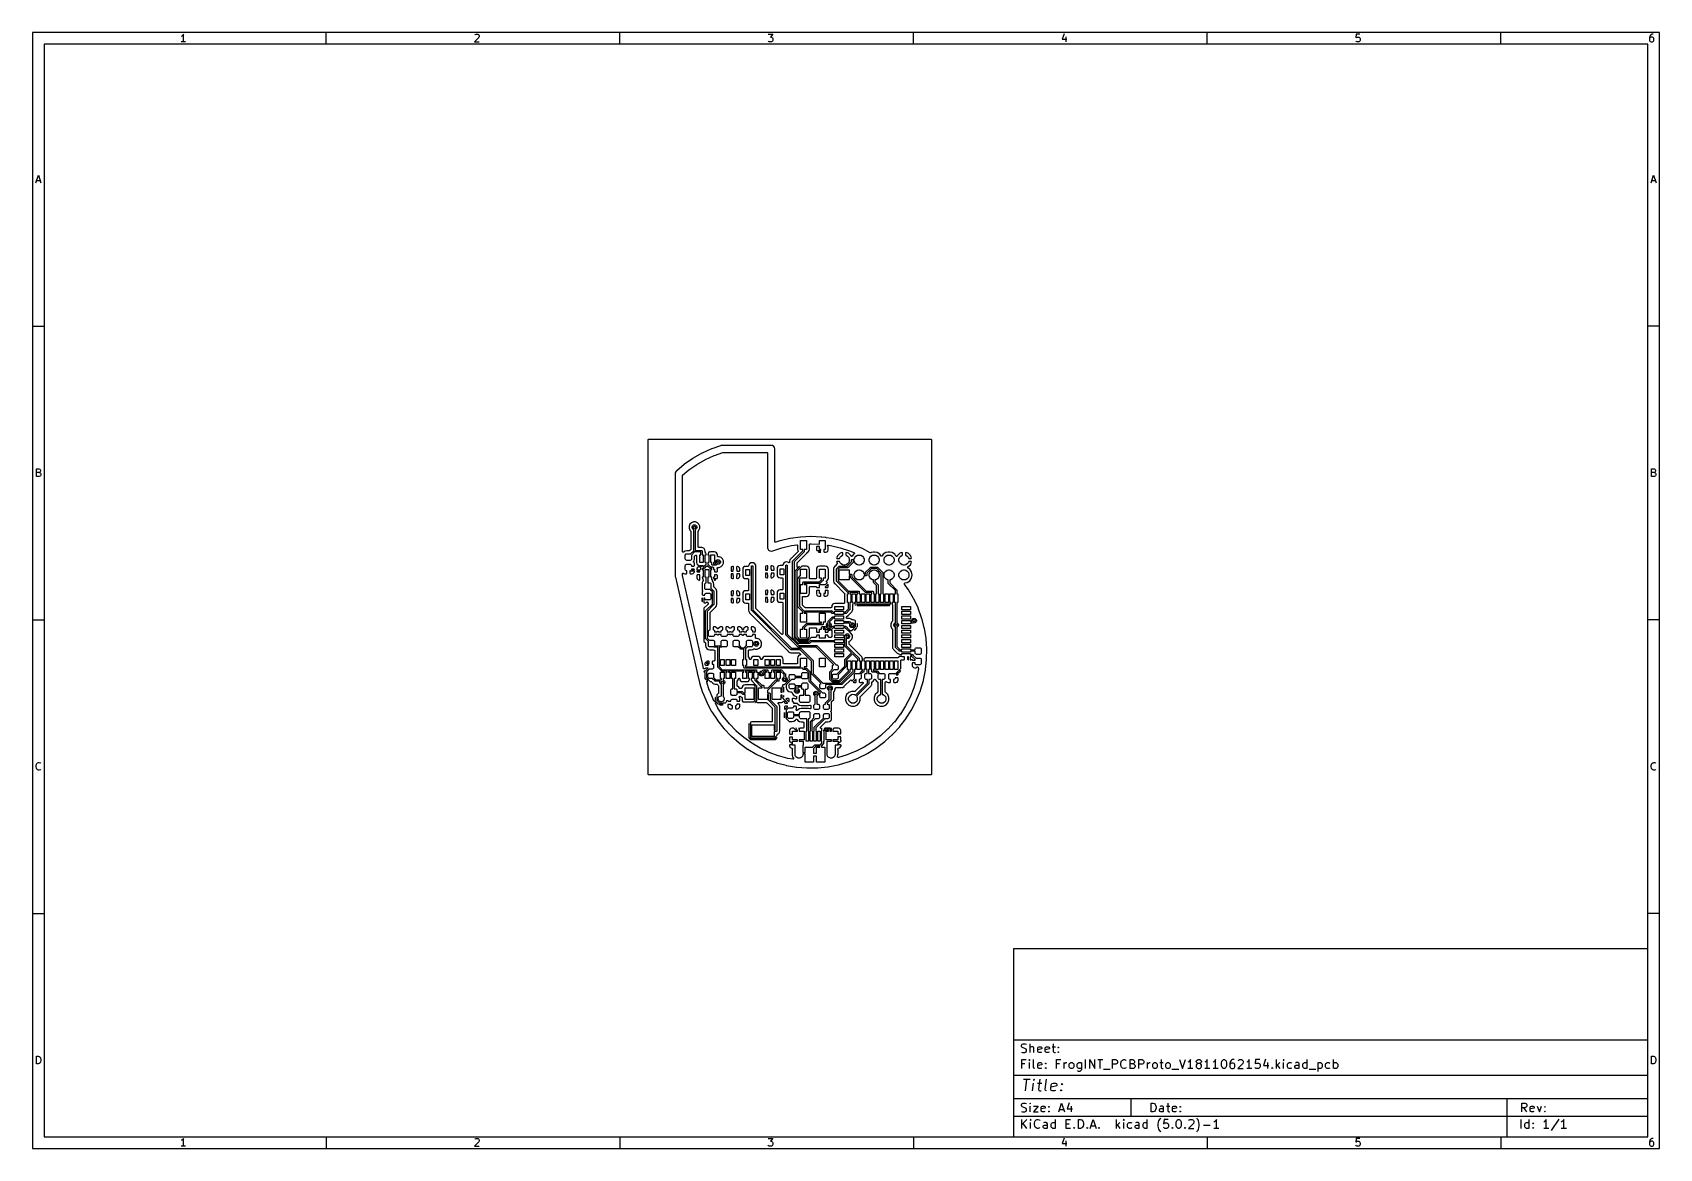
# Model space of a CAD drawing. Extents: x 10 to 287, y -200 to -10.
import ezdxf

# ---------------------------------------------------------------- set-up
doc = ezdxf.new("R2010")
doc.units = 0
doc.header["$MEASUREMENT"] = 0
doc.layers.add('BLACK', color=7, linetype='CONTINUOUS')

msp = doc.modelspace()

# ---------------------------------------------------------------- linework, layer by layer
at = {"layer": 'BLACK', "linetype": 'CONTINUOUS'}
for p, q in [((10, -10), (10, -200.007)), ((287.002, -10), (10, -10)), ((35.4464, -10.5976), (35.3226, -10.6595)), ((35.5702, -10.4738), (35.4464, -10.5976)), ((35.694, -10.2881), (35.5702, -10.4738)), ((35.694, -11.5881), (35.694, -10.2881)), ((60, -12), (60, -10)), ((86.0036, -10.8452), (85.2607, -11.5881)), ((85.3226, -10.4119), (85.3845, -10.35)), ((85.3845, -10.35), (85.5083, -10.2881)), ((85.5083, -10.2881), (85.8179, -10.2881)), ((85.8179, -10.2881), (85.9417, -10.35)), ((85.9417, -10.35), (86.0036, -10.4119)), ((86.0036, -10.4119), (86.0655, -10.5357)), ((86.0655, -10.6595), (86.0036, -10.8452)), ((86.0655, -10.5357), (86.0655, -10.6595)), ((110, -12), (110, -10)), ((135.261, -10.2881), (136.065, -10.2881)), ((136.065, -10.2881), (135.632, -10.7833)), ((135.632, -10.7833), (135.818, -10.7833)), ((135.818, -10.7833), (135.942, -10.8452)), ((135.942, -10.8452), (136.004, -10.9071)), ((136.004, -10.9071), (136.065, -11.031)), ((136.065, -11.031), (136.065, -11.3405)), ((160, -12), (160, -10)), ((185.632, -10.2262), (185.323, -11.1548)), ((185.942, -10.7214), (185.942, -11.5881)), ((210, -12), (210, -10)), ((235.385, -10.2881), (235.323, -10.9071)), ((235.323, -10.9071), (235.385, -10.8452)), ((236.004, -10.2881), (235.385, -10.2881)), ((235.385, -10.8452), (235.508, -10.7833)), ((235.508, -10.7833), (235.818, -10.7833)), ((235.818, -10.7833), (235.942, -10.8452)), ((235.942, -10.8452), (236.004, -10.9071)), ((236.004, -10.9071), (236.065, -11.031)), ((236.065, -11.031), (236.065, -11.3405)), ((260, -12), (260, -10)), ((285.385, -10.5976), (285.323, -10.8452)), ((285.323, -10.8452), (285.323, -11.3405)), ((285.385, -10.9071), (285.323, -11.031)), ((285.508, -10.4119), (285.385, -10.5976)), ((285.446, -10.8452), (285.385, -10.9071)), ((285.57, -10.7833), (285.446, -10.8452)), ((285.57, -10.35), (285.508, -10.4119)), ((285.694, -10.2881), (285.57, -10.35)), ((285.818, -10.7833), (285.57, -10.7833)), ((285.942, -10.2881), (285.694, -10.2881)), ((285.942, -10.8452), (285.818, -10.7833)), ((286.004, -10.9071), (285.942, -10.8452)), ((286.065, -11.031), (286.004, -10.9071)), ((286.065, -11.3405), (286.065, -11.031)), ((287.002, -200.007), (287.002, -10)), ((12, -12), (12, -198.007)), ((285.002, -12), (12, -12)), ((36.0655, -11.5881), (35.3226, -11.5881)), ((85.2607, -11.5881), (86.0655, -11.5881)), ((135.323, -11.5262), (135.261, -11.4643)), ((135.446, -11.5881), (135.323, -11.5262)), ((135.818, -11.5881), (135.446, -11.5881)), ((135.942, -11.5262), (135.818, -11.5881)), ((136.004, -11.4643), (135.942, -11.5262)), ((136.065, -11.3405), (136.004, -11.4643)), ((185.323, -11.1548), (186.127, -11.1548)), ((235.385, -11.5262), (235.323, -11.4643)), ((235.508, -11.5881), (235.385, -11.5262)), ((235.818, -11.5881), (235.508, -11.5881)), ((235.942, -11.5262), (235.818, -11.5881)), ((236.004, -11.4643), (235.942, -11.5262)), ((236.065, -11.3405), (236.004, -11.4643)), ((285.002, -198.007), (285.002, -12)), ((285.323, -11.3405), (285.385, -11.4643)), ((285.385, -11.4643), (285.446, -11.5262)), ((285.446, -11.5262), (285.57, -11.5881)), ((285.57, -11.5881), (285.818, -11.5881)), ((285.818, -11.5881), (285.942, -11.5262)), ((285.942, -11.5262), (286.004, -11.4643)), ((286.004, -11.4643), (286.065, -11.3405)), ((10.5667, -35.5881), (11, -34.2881)), ((10.6905, -35.2167), (11.3095, -35.2167)), ((11, -34.2881), (11.4333, -35.5881)), ((285.569, -35.5881), (286.002, -34.2881)), ((285.693, -35.2167), (286.312, -35.2167)), ((286.002, -34.2881), (286.436, -35.5881)), ((10, -60), (12, -60)), ((287.002, -60), (285.002, -60)), ((114.808, -79.375), (114.81, -79.3641)), ((114.808, -136.271), (114.808, -79.375)), ((114.81, -79.3529), (114.814, -79.3425)), ((114.81, -79.3641), (114.81, -79.3529)), ((114.814, -79.3425), (114.816, -79.3316)), ((114.816, -79.3316), (114.821, -79.3219)), ((114.821, -79.3219), (114.825, -79.3115)), ((114.825, -79.3115), (114.832, -79.303)), ((114.832, -79.303), (114.838, -79.2934)), ((114.838, -79.2934), (114.846, -79.2862)), ((114.846, -79.2862), (114.853, -79.2777)), ((114.853, -79.2777), (114.863, -79.2722)), ((114.863, -79.2722), (114.871, -79.265)), ((114.871, -79.265), (114.882, -79.2612)), ((114.882, -79.2612), (114.892, -79.2557)), ((114.892, -79.2557), (114.903, -79.2537)), ((114.903, -79.2537), (114.913, -79.2499)), ((114.913, -79.2499), (114.924, -79.2499)), ((114.924, -79.2499), (114.935, -79.248)), ((114.935, -79.248), (162.941, -79.248)), ((127.206, -80.3263), (127.184, -80.3412)), ((127.384, -80.291), (127.206, -80.3263)), ((135.691, -80.291), (127.384, -80.291)), ((135.703, -80.2888), (135.691, -80.291)), ((135.715, -80.2886), (135.703, -80.2888)), ((135.763, -80.2791), (135.715, -80.2886)), ((135.811, -80.2886), (135.763, -80.2791)), ((136, -80.3263), (135.811, -80.2886)), ((136.201, -80.4607), (136, -80.3263)), ((162.941, -79.248), (162.952, -79.2499)), ((162.952, -79.2499), (162.963, -79.2499)), ((162.963, -79.2499), (162.973, -79.2537)), ((162.973, -79.2537), (162.984, -79.2557)), ((162.984, -79.2557), (162.994, -79.2612)), ((162.994, -79.2612), (163.004, -79.265)), ((163.004, -79.265), (163.013, -79.2722)), ((163.013, -79.2722), (163.023, -79.2777)), ((163.023, -79.2777), (163.03, -79.2862)), ((163.03, -79.2862), (163.038, -79.2934)), ((163.038, -79.2934), (163.044, -79.303)), ((163.044, -79.303), (163.051, -79.3115)), ((163.051, -79.3115), (163.055, -79.3219)), ((163.055, -79.3219), (163.06, -79.3316)), ((163.06, -79.3316), (163.062, -79.3425)), ((163.062, -79.3425), (163.066, -79.3529)), ((163.066, -79.3529), (163.066, -79.3641)), ((163.066, -79.3641), (163.068, -79.375)), ((163.068, -79.375), (163.068, -136.271)), ((122.433, -82.5127), (121.018, -83.493)), ((122.462, -82.4938), (122.433, -82.5127)), ((122.469, -82.4898), (122.462, -82.4938)), ((122.472, -82.4876), (122.469, -82.4898)), ((122.475, -82.4862), (122.472, -82.4876)), ((122.484, -82.4809), (122.475, -82.4862)), ((123.983, -81.6329), (122.484, -82.4809)), ((123.109, -83.5242), (124.554, -82.7068)), ((124.013, -81.6167), (123.983, -81.6329)), ((124.021, -81.6134), (124.013, -81.6167)), ((124.024, -81.6114), (124.021, -81.6134)), ((124.027, -81.6104), (124.024, -81.6114)), ((124.036, -81.6059), (124.027, -81.6104)), ((125.605, -80.8972), (124.036, -81.6059)), ((124.554, -82.7068), (124.559, -82.7049)), ((124.559, -82.7049), (124.564, -82.7016)), ((124.564, -82.7016), (126.077, -82.0183)), ((125.637, -80.8838), (125.605, -80.8972)), ((125.645, -80.8814), (125.637, -80.8838)), ((125.648, -80.8796), (125.645, -80.8814)), ((125.651, -80.8789), (125.648, -80.8796)), ((125.66, -80.8754), (125.651, -80.8789)), ((127.155, -80.3556), (125.66, -80.8754)), ((126.077, -82.0183), (126.083, -82.0168)), ((126.083, -82.0168), (126.088, -82.014)), ((126.088, -82.014), (127.526, -81.514)), ((127.169, -80.3477), (127.155, -80.3556)), ((127.184, -80.3412), (127.169, -80.3477)), ((127.526, -81.514), (127.547, -81.5107)), ((127.547, -81.5107), (127.568, -81.507)), ((127.568, -81.507), (135.028, -81.507)), ((135.028, -81.507), (135.039, -81.5089)), ((135.039, -81.5089), (135.05, -81.5089)), ((135.05, -81.5089), (135.06, -81.5127)), ((135.06, -81.5127), (135.071, -81.5147)), ((135.071, -81.5147), (135.081, -81.5202)), ((135.081, -81.5202), (135.091, -81.524)), ((135.091, -81.524), (135.1, -81.5312)), ((135.1, -81.5312), (135.11, -81.5367)), ((135.11, -81.5367), (135.117, -81.5452)), ((135.117, -81.5452), (135.125, -81.5524)), ((135.125, -81.5524), (135.131, -81.562)), ((135.131, -81.562), (135.138, -81.5705)), ((135.138, -81.5705), (135.142, -81.5809)), ((135.142, -81.5809), (135.147, -81.5906)), ((135.147, -81.5906), (135.149, -81.6015)), ((135.149, -81.6015), (135.153, -81.6119)), ((135.153, -81.6119), (135.153, -81.6231)), ((135.153, -81.6231), (135.155, -81.634)), ((135.155, -81.634), (135.155, -97.7376)), ((136.336, -80.6618), (136.201, -80.4607)), ((136.383, -80.899), (136.336, -80.6618)), ((136.371, -80.9714), (136.373, -80.9591)), ((136.371, -96.6615), (136.371, -80.9714)), ((136.373, -80.9466), (136.383, -80.899)), ((136.373, -80.9591), (136.373, -80.9466)), ((10.6595, -85.5881), (10.6595, -84.2881)), ((10.6595, -84.2881), (11.0929, -84.2881)), ((11.0929, -84.9071), (10.6595, -84.9071)), ((11.1548, -85.5881), (10.6595, -85.5881)), ((11.0929, -84.2881), (11.2167, -84.35)), ((11.2167, -84.8452), (11.0929, -84.9071)), ((11.0929, -84.9071), (11.2786, -84.969)), ((11.2786, -85.5262), (11.1548, -85.5881)), ((11.2167, -84.35), (11.2786, -84.4119)), ((11.2786, -84.7833), (11.2167, -84.8452)), ((11.2786, -84.4119), (11.3405, -84.5357)), ((11.3405, -84.6595), (11.2786, -84.7833)), ((11.2786, -84.969), (11.3405, -85.031)), ((11.3405, -85.4643), (11.2786, -85.5262)), ((11.3405, -84.5357), (11.3405, -84.6595)), ((11.3405, -85.031), (11.4024, -85.1548)), ((11.4024, -85.3405), (11.3405, -85.4643)), ((11.4024, -85.1548), (11.4024, -85.3405)), ((119.464, -84.8649), (119.429, -85.0423)), ((119.429, -85.0423), (119.429, -102.34)), ((119.598, -84.6638), (119.464, -84.8649)), ((119.666, -84.6185), (119.598, -84.6638)), ((119.671, -84.6138), (119.666, -84.6185)), ((119.677, -84.6104), (119.671, -84.6138)), ((120.97, -83.5292), (119.677, -84.6104)), ((120.645, -85.4456), (120.647, -85.4346)), ((120.645, -98.3582), (120.645, -85.4456)), ((120.647, -85.4234), (120.651, -85.413)), ((120.647, -85.4346), (120.647, -85.4234)), ((120.651, -85.413), (120.652, -85.4022)), ((120.652, -85.4022), (120.658, -85.3925)), ((120.658, -85.3925), (120.662, -85.3819)), ((120.662, -85.3819), (120.669, -85.3735)), ((120.669, -85.3735), (120.674, -85.364)), ((120.674, -85.364), (120.683, -85.3568)), ((120.683, -85.3568), (120.69, -85.3482)), ((120.69, -85.3482), (121.726, -84.4823)), ((120.997, -83.5078), (120.97, -83.5292)), ((121.004, -83.5032), (120.997, -83.5078)), ((121.006, -83.5007), (121.004, -83.5032)), ((121.01, -83.4991), (121.006, -83.5007)), ((121.018, -83.493), (121.01, -83.4991)), ((121.726, -84.4823), (121.731, -84.4794)), ((121.731, -84.4794), (121.735, -84.4754)), ((121.735, -84.4754), (123.1, -83.5304)), ((123.1, -83.5304), (123.105, -83.5279)), ((123.105, -83.5279), (123.109, -83.5242)), ((285.662, -85.5881), (285.662, -84.2881)), ((285.662, -84.2881), (286.095, -84.2881)), ((286.095, -84.9071), (285.662, -84.9071)), ((286.157, -85.5881), (285.662, -85.5881)), ((286.095, -84.2881), (286.219, -84.35)), ((286.219, -84.8452), (286.095, -84.9071)), ((286.095, -84.9071), (286.281, -84.969)), ((286.281, -85.5262), (286.157, -85.5881)), ((286.219, -84.35), (286.281, -84.4119)), ((286.281, -84.7833), (286.219, -84.8452)), ((286.281, -84.4119), (286.343, -84.5357)), ((286.343, -84.6595), (286.281, -84.7833)), ((286.281, -84.969), (286.343, -85.031)), ((286.343, -85.4643), (286.281, -85.5262)), ((286.343, -84.5357), (286.343, -84.6595)), ((286.343, -85.031), (286.405, -85.1548)), ((286.405, -85.3405), (286.343, -85.4643)), ((286.405, -85.1548), (286.405, -85.3405)), ((121.922, -93.7095), (121.784, -94.0432)), ((121.784, -94.0432), (121.784, -94.4044)), ((122.178, -93.454), (121.922, -93.7095)), ((122.512, -93.3158), (122.178, -93.454)), ((122.292, -94.1533), (122.34, -94.0207)), ((122.292, -94.2943), (122.292, -94.1533)), ((122.34, -94.0207), (122.431, -93.9127)), ((122.431, -93.9127), (122.553, -93.8421)), ((122.873, -93.3158), (122.512, -93.3158)), ((122.553, -93.8421), (122.692, -93.8176)), ((122.692, -93.8176), (122.831, -93.8421)), ((122.831, -93.8421), (122.953, -93.9127)), ((123.207, -93.454), (122.873, -93.3158)), ((122.953, -93.9127), (123.044, -94.0207)), ((123.044, -94.0207), (123.092, -94.1533)), ((123.092, -94.1533), (123.092, -94.2943)), ((123.462, -93.7095), (123.207, -93.454)), ((123.6, -94.0432), (123.462, -93.7095)), ((123.6, -94.4044), (123.6, -94.0432)), ((121.784, -94.4044), (121.922, -94.7381)), ((121.922, -94.7381), (122.022, -94.8377)), ((122.022, -94.8377), (122.025, -94.8423)), ((122.025, -94.8423), (122.029, -94.8459)), ((122.029, -94.8459), (122.038, -94.8602)), ((122.038, -94.8602), (122.047, -94.8738)), ((122.047, -94.8738), (122.049, -94.8792)), ((122.049, -94.8792), (122.052, -94.8841)), ((122.052, -94.8841), (122.054, -94.9004)), ((122.054, -94.9004), (122.059, -94.9164)), ((122.059, -94.9164), (122.058, -94.922)), ((122.058, -94.922), (122.059, -94.9275)), ((122.059, -94.9275), (122.059, -97.9745)), ((122.34, -94.4269), (122.292, -94.2943)), ((122.431, -94.5349), (122.34, -94.4269)), ((122.553, -94.6055), (122.431, -94.5349)), ((122.567, -94.6079), (122.553, -94.6055)), ((122.567, -98.2375), (122.567, -94.6079)), ((122.831, -94.6055), (122.817, -94.6079)), ((122.817, -94.6079), (122.817, -98.1877)), ((122.953, -94.5349), (122.831, -94.6055)), ((123.044, -94.4269), (122.953, -94.5349)), ((123.092, -94.2943), (123.044, -94.4269)), ((123.325, -94.9275), (123.326, -94.922)), ((123.325, -97.5527), (123.325, -94.9275)), ((123.326, -94.9164), (123.33, -94.9004)), ((123.326, -94.922), (123.326, -94.9164)), ((123.33, -94.9004), (123.333, -94.8841)), ((123.333, -94.8841), (123.336, -94.8792)), ((123.336, -94.8792), (123.337, -94.8738)), ((123.337, -94.8738), (123.347, -94.8602)), ((123.347, -94.8602), (123.355, -94.8459)), ((123.355, -94.8459), (123.359, -94.8423)), ((123.359, -94.8423), (123.362, -94.8377)), ((123.362, -94.8377), (123.462, -94.7381)), ((123.462, -94.7381), (123.6, -94.4044)), ((136.373, -96.6705), (136.371, -96.6615)), ((136.372, -96.6797), (136.373, -96.6705)), ((136.376, -96.6921), (136.372, -96.6797)), ((136.379, -96.7049), (136.376, -96.6921)), ((136.383, -96.7129), (136.379, -96.7049)), ((136.386, -96.7216), (136.383, -96.7129)), ((136.394, -96.7318), (136.386, -96.7216)), ((136.401, -96.7431), (136.394, -96.7318)), ((136.408, -96.749), (136.401, -96.7431)), ((136.413, -96.7562), (136.408, -96.749)), ((136.425, -96.7631), (136.413, -96.7562)), ((136.434, -96.7715), (136.425, -96.7631)), ((136.443, -96.7746), (136.434, -96.7715)), ((136.451, -96.7795), (136.443, -96.7746)), ((136.464, -96.7821), (136.451, -96.7795)), ((136.476, -96.7866), (136.464, -96.7821)), ((136.485, -96.7866), (136.476, -96.7866)), ((136.494, -96.7884), (136.485, -96.7866)), ((136.507, -96.7866), (136.494, -96.7884)), ((136.52, -96.7866), (136.507, -96.7866)), ((136.529, -96.7834), (136.52, -96.7866)), ((136.538, -96.7821), (136.529, -96.7834)), ((137.217, -96.5583), (136.538, -96.7821)), ((137.25, -96.5484), (137.217, -96.5583)), ((137.258, -96.5466), (137.25, -96.5484)), ((137.261, -96.5453), (137.258, -96.5466)), ((137.265, -96.5449), (137.261, -96.5453)), ((137.274, -96.5422), (137.265, -96.5449)), ((138.958, -96.1522), (137.274, -96.5422)), ((138.992, -96.1453), (138.958, -96.1522)), ((139, -96.1443), (138.992, -96.1453)), ((139.003, -96.1432), (139, -96.1443)), ((139.007, -96.1432), (139.003, -96.1432)), ((139.017, -96.1414), (139.007, -96.1432)), ((140.729, -95.9055), (139.017, -96.1414)), ((140.763, -95.9017), (140.729, -95.9055)), ((140.771, -95.9014), (140.763, -95.9017)), ((140.775, -95.9007), (140.771, -95.9014)), ((140.778, -95.901), (140.775, -95.9007)), ((140.775, -97.995), (140.775, -96.495)), ((140.775, -96.495), (141.775, -96.495)), ((140.788, -95.9001), (140.778, -95.901)), ((142.515, -95.8203), (140.788, -95.9001)), ((141.775, -96.495), (141.775, -97.995)), ((142.549, -95.8197), (142.515, -95.8203)), ((142.558, -95.8202), (142.549, -95.8197)), ((142.561, -95.8197), (142.558, -95.8202)), ((142.565, -95.8204), (142.561, -95.8197)), ((142.575, -95.8203), (142.565, -95.8204)), ((144.301, -95.8974), (142.575, -95.8203)), ((143.975, -97.1001), (143.975, -96.495)), ((143.975, -96.495), (144.975, -96.495)), ((144.336, -95.8999), (144.301, -95.8974)), ((144.344, -95.9011), (144.336, -95.8999)), ((144.347, -95.901), (144.344, -95.9011)), ((144.351, -95.9019), (144.347, -95.901)), ((144.361, -95.9028), (144.351, -95.9019)), ((144.97, -95.9858), (144.361, -95.9028)), ((144.979, -95.9855), (144.97, -95.9858)), ((144.975, -96.495), (144.975, -97.995)), ((144.987, -95.987), (144.979, -95.9855)), ((145.076, -95.987), (144.987, -95.987)), ((145.109, -96.0005), (145.076, -95.987)), ((145.125, -96.004), (145.109, -96.0005)), ((145.14, -96.009), (145.125, -96.004)), ((146.073, -96.136), (145.14, -96.009)), ((146.107, -96.1417), (146.073, -96.136)), ((146.115, -96.1436), (146.107, -96.1417)), ((146.119, -96.1438), (146.115, -96.1436)), ((146.122, -96.1451), (146.119, -96.1438)), ((146.132, -96.1468), (146.122, -96.1451)), ((147.816, -96.5343), (146.132, -96.1468)), ((147.85, -96.543), (147.816, -96.5343)), ((147.857, -96.5456), (147.85, -96.543)), ((147.861, -96.5462), (147.857, -96.5456)), ((147.864, -96.5477), (147.861, -96.5462)), ((147.874, -96.5504), (147.864, -96.5477)), ((149.516, -97.0889), (147.874, -96.5504)), ((120.645, -98.3623), (120.645, -98.3582)), ((120.645, -98.3665), (120.645, -98.3623)), ((120.649, -98.3839), (120.645, -98.3665)), ((120.652, -98.4016), (120.649, -98.3839)), ((120.655, -98.4052), (120.652, -98.4016)), ((120.656, -98.4093), (120.655, -98.4052)), ((120.665, -98.4242), (120.656, -98.4093)), ((120.674, -98.4398), (120.665, -98.4242)), ((120.678, -98.4425), (120.674, -98.4398)), ((120.68, -98.446), (120.678, -98.4425)), ((120.695, -98.4566), (120.68, -98.446)), ((120.708, -98.4681), (120.695, -98.4566)), ((120.712, -98.4696), (120.708, -98.4681)), ((120.716, -98.4721), (120.712, -98.4696)), ((120.733, -98.4771), (120.716, -98.4721)), ((120.75, -98.4832), (120.733, -98.4771)), ((120.754, -98.4832), (120.75, -98.4832)), ((120.758, -98.4844), (120.754, -98.4832)), ((120.776, -98.4832), (120.758, -98.4844)), ((120.794, -98.4832), (120.776, -98.4832)), ((120.798, -98.4818), (120.794, -98.4832)), ((120.802, -98.4815), (120.798, -98.4818)), ((120.818, -98.4743), (120.802, -98.4815)), ((120.835, -98.4681), (120.818, -98.4743)), ((120.838, -98.4654), (120.835, -98.4681)), ((120.842, -98.4638), (120.838, -98.4654)), ((121.097, -98.2935), (120.842, -98.4638)), ((121.404, -98.2326), (121.097, -98.2935)), ((121.141, -99.003), (121.156, -98.9175)), ((121.141, -99.628), (121.141, -99.003)), ((121.174, -99.753), (121.141, -99.628)), ((121.156, -98.9175), (121.199, -98.8423)), ((121.199, -98.8423), (121.266, -98.7865)), ((121.266, -98.7865), (121.391, -98.753)), ((121.391, -98.753), (121.941, -98.753)), ((121.801, -98.2326), (121.404, -98.2326)), ((121.807, -98.2316), (121.801, -98.2326)), ((121.812, -98.2321), (121.807, -98.2316)), ((121.828, -98.2278), (121.812, -98.2321)), ((121.845, -98.2249), (121.828, -98.2278)), ((121.849, -98.2221), (121.845, -98.2249)), ((121.855, -98.2207), (121.849, -98.2221)), ((121.868, -98.2111), (121.855, -98.2207)), ((121.883, -98.2028), (121.868, -98.2111)), ((121.886, -98.1986), (121.883, -98.2028)), ((121.891, -98.1954), (121.886, -98.1986)), ((122.022, -98.0643), (121.891, -98.1954)), ((121.941, -98.753), (122.027, -98.7681)), ((122.025, -98.0597), (122.022, -98.0643)), ((122.029, -98.0561), (122.025, -98.0597)), ((122.027, -98.7681), (122.033, -98.7718)), ((122.038, -98.0418), (122.029, -98.0561)), ((122.033, -98.7718), (122.567, -98.2375)), ((122.047, -98.0282), (122.038, -98.0418)), ((122.049, -98.0228), (122.047, -98.0282)), ((122.052, -98.0179), (122.049, -98.0228)), ((122.054, -98.0016), (122.052, -98.0179)), ((122.059, -97.9856), (122.054, -98.0016)), ((122.059, -97.9745), (122.058, -97.98)), ((122.058, -97.98), (122.059, -97.9856)), ((122.176, -99.7135), (122.133, -99.7887)), ((122.191, -99.628), (122.176, -99.7135)), ((122.721, -98.4377), (122.183, -98.9748)), ((122.183, -98.9748), (122.191, -99.003)), ((122.191, -99.003), (122.191, -99.628)), ((122.65, -99.9219), (122.711, -99.6155)), ((122.711, -99.2179), (122.712, -99.2124)), ((122.711, -99.6155), (122.711, -99.2179)), ((122.712, -99.2068), (122.716, -99.1908)), ((122.712, -99.2124), (122.712, -99.2068)), ((122.716, -99.1908), (122.719, -99.1744)), ((122.719, -99.1744), (122.722, -99.1696)), ((123.766, -98.4377), (122.721, -98.4377)), ((122.722, -99.1696), (122.723, -99.1642)), ((122.723, -99.1642), (122.733, -99.1506)), ((122.733, -99.1506), (122.741, -99.1362)), ((122.741, -99.1362), (122.745, -99.1326)), ((122.745, -99.1326), (122.749, -99.1281)), ((122.749, -99.1281), (122.854, -99.0229)), ((122.817, -98.1877), (123.913, -98.1877)), ((122.854, -99.0229), (122.867, -99.0134)), ((122.867, -99.0134), (122.88, -99.0028)), ((122.88, -99.0028), (122.885, -99.0008)), ((122.885, -99.0008), (122.89, -98.9976)), ((122.89, -98.9976), (122.906, -98.9933)), ((122.906, -98.9933), (122.922, -98.9877)), ((122.922, -98.9877), (122.927, -98.9877)), ((122.927, -98.9877), (122.932, -98.9862)), ((122.932, -98.9862), (122.949, -98.9877)), ((122.949, -98.9877), (122.966, -98.9877)), ((122.966, -98.9877), (122.971, -98.9896)), ((122.971, -98.9896), (122.976, -98.9901)), ((122.976, -98.9901), (122.991, -98.9971)), ((122.991, -98.9971), (123.007, -99.0028)), ((123.007, -99.0028), (123.011, -99.0063)), ((123.011, -99.0063), (123.016, -99.0087)), ((123.016, -99.0087), (123.028, -99.0204)), ((123.028, -99.0204), (123.041, -99.0311)), ((123.041, -99.0311), (123.044, -99.0359)), ((123.044, -99.0359), (123.048, -99.0399)), ((123.048, -99.0399), (123.055, -99.0549)), ((123.055, -99.0549), (123.063, -99.0693)), ((123.063, -99.0693), (123.064, -99.0748)), ((123.064, -99.0748), (123.066, -99.0799)), ((123.066, -99.0799), (123.068, -99.0964)), ((123.068, -99.0964), (123.071, -99.1127)), ((123.071, -99.1127), (123.071, -100.225)), ((123.327, -97.5636), (123.325, -97.5527)), ((123.327, -97.5748), (123.327, -97.5636)), ((123.331, -97.5852), (123.327, -97.5748)), ((123.333, -97.5961), (123.331, -97.5852)), ((123.338, -97.6058), (123.333, -97.5961)), ((123.342, -97.6162), (123.338, -97.6058)), ((123.349, -97.6247), (123.342, -97.6162)), ((123.355, -97.6343), (123.349, -97.6247)), ((123.363, -97.6415), (123.355, -97.6343)), ((123.371, -97.65), (123.363, -97.6415)), ((123.38, -97.6555), (123.371, -97.65)), ((123.389, -97.6627), (123.38, -97.6555)), ((123.399, -97.6665), (123.389, -97.6627)), ((123.409, -97.672), (123.399, -97.6665)), ((123.42, -97.674), (123.409, -97.672)), ((123.43, -97.6778), (123.42, -97.674)), ((123.441, -97.6778), (123.43, -97.6778)), ((123.452, -97.6797), (123.441, -97.6778)), ((123.816, -97.6797), (123.452, -97.6797)), ((123.591, -100.238), (123.591, -98.938)), ((123.591, -98.938), (123.766, -98.938)), ((123.766, -98.938), (123.766, -98.4377)), ((123.828, -97.6775), (123.816, -97.6797)), ((123.841, -97.6773), (123.828, -97.6775)), ((123.891, -97.6673), (123.841, -97.6773)), ((123.941, -97.6773), (123.891, -97.6673)), ((123.913, -98.1877), (123.923, -98.1915)), ((123.923, -98.1915), (123.934, -98.1934)), ((123.934, -98.1934), (123.944, -98.199)), ((124.138, -97.7164), (123.941, -97.6773)), ((123.944, -98.199), (123.954, -98.2028)), ((123.954, -98.2028), (123.963, -98.2099)), ((123.963, -98.2099), (123.973, -98.2155)), ((123.973, -98.2155), (123.98, -98.224)), ((123.98, -98.224), (123.988, -98.2311)), ((123.988, -98.2311), (123.994, -98.2407)), ((123.994, -98.2407), (124.001, -98.2492)), ((124.001, -98.2492), (124.005, -98.2597)), ((124.005, -98.2597), (124.01, -98.2693)), ((124.01, -98.2693), (124.012, -98.2802)), ((124.012, -98.2802), (124.016, -98.2907)), ((124.016, -98.2907), (124.016, -98.938)), ((124.016, -98.938), (124.191, -98.938)), ((124.347, -97.8563), (124.138, -97.7164)), ((124.191, -98.938), (124.191, -100.238)), ((124.487, -98.0657), (124.347, -97.8563)), ((124.536, -98.3127), (124.487, -98.0657)), ((124.524, -98.3876), (124.526, -98.3753)), ((124.524, -98.3987), (124.524, -98.3876)), ((124.525, -98.4043), (124.524, -98.3987)), ((124.524, -98.4098), (124.525, -98.4043)), ((124.529, -98.4258), (124.524, -98.4098)), ((124.526, -98.3628), (124.536, -98.3127)), ((124.526, -98.3753), (124.526, -98.3628)), ((124.532, -98.4422), (124.529, -98.4258)), ((124.534, -98.447), (124.532, -98.4422)), ((124.536, -98.4524), (124.534, -98.447)), ((124.545, -98.466), (124.536, -98.4524)), ((124.541, -100.238), (124.541, -98.938)), ((124.541, -98.938), (124.709, -98.938)), ((124.554, -98.4804), (124.545, -98.466)), ((124.558, -98.484), (124.554, -98.4804)), ((124.561, -98.4886), (124.558, -98.484)), ((124.587, -98.5144), (124.561, -98.4886)), ((124.587, -98.5778), (124.587, -98.5144)), ((124.59, -98.5927), (124.587, -98.5778)), ((124.591, -98.6079), (124.59, -98.5927)), ((124.593, -98.6143), (124.591, -98.6079)), ((124.595, -98.6212), (124.593, -98.6143)), ((124.602, -98.6344), (124.595, -98.6212)), ((124.608, -98.6483), (124.602, -98.6344)), ((124.67, -98.7398), (124.608, -98.6483)), ((124.709, -98.938), (124.67, -98.7398)), ((125.012, -98.7398), (124.973, -98.938)), ((124.973, -98.938), (125.141, -98.938)), ((125.074, -98.6483), (125.012, -98.7398)), ((125.08, -98.6344), (125.074, -98.6483)), ((125.087, -98.6212), (125.08, -98.6344)), ((125.089, -98.6143), (125.087, -98.6212)), ((125.091, -98.6079), (125.089, -98.6143)), ((125.092, -98.5927), (125.091, -98.6079)), ((125.095, -98.5778), (125.092, -98.5927)), ((125.179, -98.43), (125.095, -98.5144)), ((125.095, -98.5144), (125.095, -98.5778)), ((125.141, -98.938), (125.141, -100.238)), ((125.242, -98.43), (125.179, -98.43)), ((125.271, -98.442), (125.242, -98.43)), ((125.286, -98.4453), (125.271, -98.442)), ((125.3, -98.4502), (125.286, -98.4453)), ((125.307, -98.45), (125.3, -98.4502)), ((125.314, -98.4515), (125.307, -98.45)), ((125.329, -98.4495), (125.314, -98.4515)), ((125.344, -98.4492), (125.329, -98.4495)), ((125.504, -98.4176), (125.344, -98.4492)), ((125.491, -100.238), (125.491, -98.938)), ((125.491, -98.938), (126.091, -98.938)), ((126.078, -98.4176), (125.504, -98.4176)), ((126.289, -98.4595), (126.078, -98.4176)), ((126.091, -98.938), (126.091, -100.238)), ((126.457, -98.5718), (126.289, -98.4595)), ((126.57, -98.7398), (126.457, -98.5718)), ((126.611, -98.9505), (126.57, -98.7398)), ((126.611, -99.1184), (126.611, -98.9505)), ((126.613, -99.1293), (126.611, -99.1184)), ((126.613, -99.1405), (126.613, -99.1293)), ((126.617, -99.1509), (126.613, -99.1405)), ((126.619, -99.1618), (126.617, -99.1509)), ((126.625, -99.1715), (126.619, -99.1618)), ((126.628, -99.1819), (126.625, -99.1715)), ((126.636, -99.1904), (126.628, -99.1819)), ((126.641, -99.2), (126.636, -99.1904)), ((126.65, -99.2072), (126.641, -99.2)), ((126.657, -99.2157), (126.65, -99.2072)), ((126.666, -99.2212), (126.657, -99.2157)), ((126.675, -99.2284), (126.666, -99.2212)), ((126.685, -99.2322), (126.675, -99.2284)), ((126.695, -99.2377), (126.685, -99.2322)), ((126.706, -99.2397), (126.695, -99.2377)), ((126.716, -99.2435), (126.706, -99.2397)), ((126.727, -99.2435), (126.716, -99.2435)), ((126.738, -99.2454), (126.727, -99.2435)), ((126.892, -99.2454), (126.738, -99.2454)), ((127.226, -99.3836), (126.892, -99.2454)), ((127.481, -99.6391), (127.226, -99.3836)), ((127.62, -99.9728), (127.481, -99.6391)), ((135.155, -97.7376), (135.19, -97.9149)), ((135.19, -97.9149), (135.325, -98.116)), ((135.325, -98.116), (135.526, -98.2504)), ((135.526, -98.2504), (135.763, -98.2976)), ((135.763, -98.2976), (136, -98.2504)), ((136, -98.2504), (136.018, -98.2388)), ((136.018, -98.2388), (136.033, -98.2319)), ((136.033, -98.2319), (136.048, -98.2238)), ((136.048, -98.2238), (137.567, -97.7231)), ((137.567, -97.7231), (137.573, -97.7222)), ((137.573, -97.7222), (137.578, -97.72)), ((137.578, -97.72), (139.202, -97.3439)), ((139.086, -99.5968), (138.946, -99.8062)), ((139.128, -99.5685), (139.086, -99.5968)), ((139.137, -99.5598), (139.128, -99.5685)), ((139.147, -99.5527), (139.137, -99.5598)), ((140.307, -98.393), (139.147, -99.5527)), ((139.202, -97.3439), (139.207, -97.3436)), ((139.207, -97.3436), (139.213, -97.3418)), ((139.213, -97.3418), (140.11, -97.2182)), ((139.458, -99.9609), (141.15, -98.2685)), ((141.36, -98.4125), (139.667, -100.105)), ((140.11, -97.2182), (140.13, -97.2189)), ((140.13, -97.2189), (140.15, -97.2189)), ((140.15, -97.2189), (140.152, -97.2198)), ((140.152, -97.2198), (140.154, -97.2199)), ((140.154, -97.2199), (140.173, -97.2273)), ((140.173, -97.2273), (140.191, -97.234)), ((140.191, -97.234), (140.193, -97.2356)), ((140.193, -97.2356), (140.195, -97.2365)), ((140.195, -97.2365), (140.21, -97.2497)), ((140.21, -97.2497), (140.225, -97.2624)), ((140.212, -100.278), (141.115, -99.3753)), ((140.225, -97.2624), (140.226, -97.2645)), ((140.226, -97.2645), (140.228, -97.2661)), ((140.228, -97.2661), (140.237, -97.2835)), ((140.237, -97.2835), (140.247, -97.3006)), ((140.247, -97.3006), (140.247, -97.303)), ((140.247, -97.303), (140.248, -97.3051)), ((140.248, -97.3051), (140.251, -97.3246)), ((140.251, -97.3246), (140.255, -97.344)), ((140.255, -97.344), (140.255, -97.9825)), ((140.255, -97.9825), (140.296, -98.1932)), ((140.296, -98.1932), (140.323, -98.2327)), ((140.319, -98.3761), (140.307, -98.393)), ((140.331, -98.3594), (140.319, -98.3761)), ((140.323, -98.2327), (140.331, -98.2516)), ((140.331, -98.2516), (140.34, -98.2704)), ((140.332, -98.3581), (140.331, -98.3594)), ((140.338, -98.3369), (140.332, -98.3569)), ((140.332, -98.3569), (140.332, -98.3581)), ((140.344, -98.3171), (140.338, -98.3369)), ((140.34, -98.2704), (140.34, -98.2718)), ((140.34, -98.2718), (140.341, -98.2731)), ((140.341, -98.2731), (140.342, -98.2937)), ((140.342, -98.2937), (140.344, -98.3143)), ((140.344, -98.3143), (140.343, -98.3157)), ((140.343, -98.3157), (140.344, -98.3171)), ((141.15, -97.995), (140.775, -97.995)), ((141.115, -99.3753), (141.67, -98.8208)), ((141.15, -98.2685), (141.15, -97.995)), ((141.372, -98.4019), (141.36, -98.4125)), ((141.381, -98.3875), (141.372, -98.4019)), ((141.39, -98.3739), (141.381, -98.3875)), ((141.391, -98.3685), (141.39, -98.3739)), ((141.394, -98.3637), (141.391, -98.3685)), ((141.397, -98.3474), (141.394, -98.3637)), ((141.401, -98.3314), (141.397, -98.3474)), ((141.775, -97.995), (141.4, -97.995)), ((141.4, -97.995), (141.4, -98.3148)), ((141.4, -98.3148), (141.401, -98.3314)), ((141.67, -98.8208), (141.68, -98.8137)), ((141.68, -98.8137), (141.689, -98.805)), ((141.689, -98.805), (141.731, -98.7767)), ((141.731, -98.7767), (141.762, -98.7305)), ((141.762, -98.7305), (141.873, -98.5643)), ((141.762, -98.7305), (141.762, -98.7305)), ((141.873, -98.5643), (141.874, -98.558)), ((141.874, -98.558), (141.881, -98.5458)), ((141.881, -98.5458), (141.886, -98.5329)), ((141.886, -98.5329), (141.891, -98.5266)), ((141.891, -98.5266), (141.895, -98.5193)), ((141.895, -98.5193), (141.906, -98.5102)), ((141.906, -98.5102), (141.915, -98.4997)), ((141.915, -98.4997), (141.922, -98.4957)), ((141.922, -98.4957), (141.929, -98.4902)), ((141.929, -98.4902), (141.942, -98.4852)), ((141.942, -98.4852), (141.954, -98.4785)), ((141.954, -98.4785), (141.962, -98.4772)), ((141.962, -98.4772), (141.97, -98.4742)), ((141.97, -98.4742), (141.973, -98.4735)), ((141.973, -98.4735), (142.141, -98.3612)), ((142.141, -98.3612), (142.254, -98.1932)), ((142.254, -98.1932), (142.295, -97.9825)), ((142.295, -97.169), (142.297, -97.161)), ((142.295, -97.9825), (142.295, -97.169)), ((142.296, -97.1528), (142.301, -97.1394)), ((142.297, -97.161), (142.296, -97.1528)), ((142.301, -97.1394), (142.303, -97.1256)), ((142.303, -97.1256), (142.307, -97.1185)), ((142.307, -97.1185), (142.31, -97.1107)), ((142.31, -97.1107), (142.318, -97.0995)), ((142.318, -97.0995), (142.325, -97.0874)), ((142.325, -97.0874), (142.331, -97.0821)), ((142.331, -97.0821), (142.336, -97.0756)), ((142.336, -97.0756), (142.348, -97.0681)), ((142.348, -97.0681), (142.359, -97.0591)), ((142.359, -97.0591), (142.367, -97.0562)), ((142.367, -97.0562), (142.374, -97.0518)), ((142.374, -97.0518), (142.387, -97.0488)), ((142.387, -97.0488), (142.4, -97.044)), ((142.4, -97.044), (142.409, -97.044)), ((142.409, -97.044), (142.417, -97.0422)), ((142.417, -97.0422), (142.539, -97.0365)), ((142.539, -97.0365), (142.545, -97.0372)), ((142.545, -97.0372), (142.551, -97.0365)), ((142.551, -97.0365), (143.975, -97.1001)), ((143.551, -97.499), (143.467, -97.5834)), ((143.467, -97.5834), (143.467, -98.096)), ((143.467, -98.096), (143.508, -98.1953)), ((143.508, -98.1953), (144.221, -98.1953)), ((143.975, -97.499), (143.551, -97.499)), ((143.735, -98.4453), (143.874, -98.503)), ((144.194, -98.4453), (143.735, -98.4453)), ((143.874, -98.503), (144.137, -98.503)), ((143.975, -97.995), (143.975, -97.499)), ((144.221, -97.995), (143.975, -97.995)), ((144.137, -98.503), (144.194, -98.4453)), ((144.221, -98.1953), (144.221, -97.995)), ((144.975, -97.995), (144.729, -97.995)), ((144.729, -97.995), (144.729, -98.3975)), ((144.729, -98.3975), (144.834, -98.503)), ((144.834, -98.503), (145.076, -98.503)), ((145.076, -98.503), (145.263, -98.4257)), ((145.263, -98.4257), (145.406, -98.2828)), ((145.365, -97.4172), (145.367, -97.3983)), ((145.365, -97.4202), (145.365, -97.4172)), ((145.365, -97.4233), (145.365, -97.4202)), ((145.37, -97.4417), (145.365, -97.4233)), ((145.367, -97.3983), (145.369, -97.3794)), ((145.369, -97.3794), (145.37, -97.3766)), ((145.37, -97.3766), (145.371, -97.3735)), ((145.374, -97.4603), (145.37, -97.4417)), ((145.371, -97.3735), (145.379, -97.3567)), ((145.376, -97.4629), (145.374, -97.4603)), ((145.376, -97.4659), (145.376, -97.4629)), ((145.387, -97.4815), (145.376, -97.4659)), ((145.379, -97.3567), (145.387, -97.3394)), ((145.387, -97.3394), (145.39, -97.3372)), ((145.397, -97.4976), (145.387, -97.4815)), ((145.39, -97.3372), (145.391, -97.3345)), ((145.391, -97.3345), (145.405, -97.3217)), ((145.4, -97.4995), (145.397, -97.4976)), ((145.402, -97.502), (145.4, -97.4995)), ((145.483, -97.5834), (145.402, -97.502)), ((145.405, -97.3217), (145.419, -97.3082)), ((145.406, -98.2828), (145.483, -98.096)), ((145.419, -97.3082), (145.421, -97.3069)), ((145.421, -97.3069), (145.424, -97.3048)), ((145.424, -97.3048), (145.441, -97.2976)), ((145.441, -97.2976), (145.459, -97.2896)), ((145.459, -97.2896), (145.462, -97.2893)), ((145.462, -97.2893), (145.465, -97.2881)), ((145.465, -97.2881), (145.484, -97.2874)), ((145.483, -98.096), (145.483, -97.5834)), ((145.484, -97.2874), (145.503, -97.2857)), ((145.503, -97.2857), (145.506, -97.2865)), ((145.506, -97.2865), (145.509, -97.2864)), ((145.509, -97.2864), (145.878, -97.3367)), ((145.878, -97.3367), (145.883, -97.3384)), ((145.883, -97.3384), (145.889, -97.3387)), ((145.889, -97.3387), (147.513, -97.7123)), ((147.118, -99.0175), (146.909, -99.462)), ((146.909, -99.462), (146.965, -99.568)), ((146.965, -99.568), (147.397, -99.568)), ((147.511, -98.6592), (147.118, -99.0175)), ((147.397, -99.568), (147.462, -99.3904)), ((147.462, -99.3904), (147.654, -99.1608)), ((147.846, -98.5207), (147.511, -98.6592)), ((147.513, -97.7123), (147.518, -97.7145)), ((147.518, -97.7145), (147.524, -97.7154)), ((147.524, -97.7154), (149.107, -98.2345)), ((147.654, -99.1608), (147.914, -99.0109)), ((147.955, -98.5784), (147.846, -98.5207)), ((147.914, -99.0109), (147.955, -99.0037)), ((147.955, -99.0037), (147.955, -98.5784)), ((148.572, -98.5207), (148.463, -98.5784)), ((148.463, -98.5784), (148.463, -99.0037)), ((148.463, -99.0037), (148.504, -99.0109)), ((148.504, -99.0109), (148.764, -99.1608)), ((148.907, -98.6592), (148.572, -98.5207)), ((148.764, -99.1608), (148.956, -99.3904)), ((149.3, -99.0175), (148.907, -98.6592)), ((148.956, -99.3904), (149.059, -99.6721)), ((149.059, -99.6721), (149.059, -99.9719)), ((149.107, -98.2345), (149.112, -98.2373)), ((149.112, -98.2373), (149.118, -98.2386)), ((149.118, -98.2386), (149.849, -98.5544)), ((149.349, -99.1228), (149.3, -99.0175)), ((149.36, -99.1374), (149.349, -99.1228)), ((149.369, -99.1526), (149.36, -99.1374)), ((149.372, -99.1553), (149.369, -99.1526)), ((149.375, -99.1589), (149.372, -99.1553)), ((149.389, -99.1691), (149.375, -99.1589)), ((149.403, -99.1802), (149.389, -99.1691)), ((149.407, -99.1816), (149.403, -99.1802)), ((149.411, -99.1841), (149.407, -99.1816)), ((149.428, -99.1887), (149.411, -99.1841)), ((149.445, -99.1944), (149.428, -99.1887)), ((149.449, -99.1943), (149.445, -99.1944)), ((149.454, -99.1954), (149.449, -99.1943)), ((149.458, -99.195), (149.454, -99.1954)), ((149.467, -99.1942), (149.458, -99.1952)), ((149.458, -99.1952), (149.458, -99.195)), ((149.471, -99.1938), (149.467, -99.1942)), ((149.489, -99.1934), (149.471, -99.1938)), ((149.491, -99.193), (149.489, -99.1934)), ((149.495, -99.1917), (149.491, -99.193)), ((149.492, -99.7248), (149.502, -99.7192)), ((149.498, -99.1914), (149.495, -99.1917)), ((149.499, -99.1907), (149.498, -99.1914)), ((149.502, -99.1904), (149.499, -99.1907)), ((149.517, -99.183), (149.502, -99.1904)), ((149.502, -99.7192), (149.51, -99.7121)), ((149.51, -99.7121), (149.521, -99.7083)), ((149.548, -97.1006), (149.516, -97.0889)), ((149.532, -99.177), (149.517, -99.183)), ((149.521, -99.7083), (149.53, -99.7027)), ((149.53, -99.7027), (149.541, -99.7008)), ((149.537, -99.1733), (149.532, -99.177)), ((149.542, -99.1708), (149.537, -99.1733)), ((149.541, -99.7008), (149.552, -99.697)), ((149.553, -99.1589), (149.542, -99.1708)), ((149.556, -97.1039), (149.548, -97.1006)), ((149.552, -99.697), (149.899, -99.697)), ((149.566, -99.1479), (149.553, -99.1589)), ((149.559, -97.1048), (149.556, -97.1039)), ((149.562, -97.1066), (149.559, -97.1048)), ((149.572, -97.1101), (149.562, -97.1066)), ((149.568, -99.143), (149.566, -99.1479)), ((149.572, -99.139), (149.568, -99.143)), ((151.158, -97.7953), (149.572, -97.1101)), ((149.77, -98.8429), (149.572, -99.139)), ((149.869, -98.7766), (149.77, -98.8429)), ((149.849, -98.5544), (149.852, -98.5562)), ((149.852, -98.5562), (149.855, -98.5571)), ((149.855, -98.5571), (149.87, -98.5683)), ((149.872, -98.7743), (149.869, -98.7766)), ((149.87, -98.5683), (149.886, -98.5787)), ((149.874, -98.7729), (149.872, -98.7743)), ((149.887, -98.7592), (149.874, -98.7729)), ((149.886, -98.5787), (149.888, -98.5813)), ((149.901, -98.7461), (149.887, -98.7592)), ((149.888, -98.5813), (149.89, -98.5832)), ((149.89, -98.5832), (149.901, -98.5989)), ((149.899, -99.6721), (150.002, -99.3904)), ((149.899, -99.697), (149.899, -99.6721)), ((149.901, -98.5989), (149.912, -98.614)), ((149.903, -98.7432), (149.901, -98.7461)), ((149.905, -98.7408), (149.903, -98.7432)), ((149.912, -98.7235), (149.905, -98.7408)), ((149.912, -98.614), (149.913, -98.6171)), ((149.921, -98.7065), (149.912, -98.7235)), ((149.913, -98.6171), (149.915, -98.6198)), ((149.915, -98.6198), (149.919, -98.6382)), ((149.919, -98.6382), (149.925, -98.6563)), ((149.922, -98.7003), (149.921, -98.7033)), ((149.921, -98.7033), (149.921, -98.7065)), ((149.923, -98.6815), (149.922, -98.7003)), ((149.925, -98.6627), (149.923, -98.6815)), ((149.925, -98.6563), (149.925, -98.6595)), ((149.925, -98.6595), (149.925, -98.6627)), ((150.002, -99.3904), (150.194, -99.1608)), ((150.194, -99.1608), (150.454, -99.0109)), ((150.454, -99.0109), (150.675, -98.972)), ((150.675, -98.972), (150.823, -98.972)), ((150.823, -98.972), (151.044, -99.0109)), ((151.044, -99.0109), (151.304, -99.1608)), ((151.19, -97.8099), (151.158, -97.7953)), ((151.197, -97.8139), (151.19, -97.8099)), ((151.2, -97.815), (151.197, -97.8139)), ((151.203, -97.8171), (151.2, -97.815)), ((151.212, -97.8215), (151.203, -97.8171)), ((152.592, -98.5726), (151.212, -97.8215)), ((151.304, -99.1608), (151.496, -99.3904)), ((151.496, -99.3904), (151.599, -99.6721)), ((151.599, -99.6721), (151.599, -99.9719)), ((152.439, -99.6721), (152.542, -99.3904)), ((152.439, -99.9719), (152.439, -99.6721)), ((152.542, -99.3904), (152.734, -99.1608)), ((152.595, -98.5734), (152.592, -98.5726)), ((152.597, -98.5749), (152.595, -98.5734)), ((152.616, -98.5804), (152.597, -98.5749)), ((152.634, -98.5866), (152.616, -98.5804)), ((152.637, -98.5865), (152.634, -98.5866)), ((152.639, -98.5873), (152.637, -98.5865)), ((152.659, -98.586), (152.639, -98.5873)), ((152.678, -98.5855), (152.659, -98.586)), ((152.681, -98.5845), (152.678, -98.5855)), ((152.683, -98.5844), (152.681, -98.5845)), ((152.701, -98.5765), (152.683, -98.5844)), ((152.719, -98.5694), (152.701, -98.5765)), ((152.721, -98.5677), (152.719, -98.5694)), ((152.723, -98.5666), (152.721, -98.5677)), ((152.759, -98.5428), (152.723, -98.5666)), ((152.734, -99.1608), (152.994, -99.0109)), ((153.155, -98.464), (152.759, -98.5428)), ((152.994, -99.0109), (153.215, -98.972)), ((153.423, -98.464), (153.155, -98.464)), ((153.215, -98.972), (153.363, -98.972)), ((153.363, -98.972), (153.584, -99.0109)), ((153.819, -98.5428), (153.423, -98.464)), ((153.584, -99.0109), (153.844, -99.1608)), ((154.268, -98.8429), (153.819, -98.5428)), ((153.844, -99.1608), (154.036, -99.3904)), ((154.036, -99.3904), (154.139, -99.6721)), ((154.139, -99.6721), (154.139, -99.9719)), ((154.453, -99.1203), (154.268, -98.8429)), ((154.463, -99.1303), (154.453, -99.1203)), ((154.471, -99.1415), (154.463, -99.1303)), ((154.478, -99.1461), (154.471, -99.1415)), ((154.484, -99.1522), (154.478, -99.1461)), ((154.496, -99.1583), (154.484, -99.1522)), ((154.508, -99.166), (154.496, -99.1583)), ((154.516, -99.168), (154.508, -99.166)), ((154.523, -99.1717), (154.516, -99.168)), ((154.537, -99.1732), (154.523, -99.1717)), ((154.551, -99.1765), (154.537, -99.1732)), ((154.559, -99.1756), (154.551, -99.1765)), ((154.567, -99.1765), (154.559, -99.1756)), ((154.581, -99.1732), (154.567, -99.1765)), ((154.595, -99.1717), (154.581, -99.1732)), ((154.602, -99.168), (154.595, -99.1717)), ((154.61, -99.166), (154.602, -99.168)), ((154.622, -99.1583), (154.61, -99.166)), ((154.634, -99.1522), (154.622, -99.1583)), ((154.64, -99.1461), (154.634, -99.1522)), ((154.647, -99.1415), (154.64, -99.1461)), ((154.655, -99.1303), (154.647, -99.1415)), ((154.665, -99.1203), (154.655, -99.1303)), ((154.85, -98.8429), (154.665, -99.1203)), ((155.299, -98.5428), (154.85, -98.8429)), ((154.979, -99.6721), (155.082, -99.3904)), ((154.979, -99.9719), (154.979, -99.6721)), ((155.082, -99.3904), (155.274, -99.1608)), ((155.274, -99.1608), (155.534, -99.0109)), ((155.695, -98.464), (155.299, -98.5428)), ((155.534, -99.0109), (155.755, -98.972)), ((155.963, -98.464), (155.695, -98.464)), ((155.755, -98.972), (155.903, -98.972)), ((155.903, -98.972), (156.124, -99.0109)), ((156.359, -98.5428), (155.963, -98.464)), ((156.124, -99.0109), (156.384, -99.1608)), ((156.808, -98.8429), (156.359, -98.5428)), ((156.384, -99.1608), (156.576, -99.3904)), ((156.576, -99.3904), (156.679, -99.6721)), ((156.679, -99.6721), (156.679, -99.9719)), ((157.007, -99.141), (156.808, -98.8429)), ((157.008, -99.1419), (157.007, -99.141)), ((157.009, -99.143), (157.008, -99.1419)), ((157.023, -99.1578), (157.009, -99.143)), ((157.038, -99.1729), (157.023, -99.1578)), ((157.039, -99.1734), (157.038, -99.1729)), ((157.04, -99.1743), (157.039, -99.1734)), ((157.059, -99.1832), (157.04, -99.1743)), ((157.077, -99.1924), (157.059, -99.1832)), ((157.079, -99.1925), (157.077, -99.1924)), ((157.08, -99.1931), (157.079, -99.1925)), ((157.1, -99.1949), (157.08, -99.1931)), ((157.121, -99.1972), (157.1, -99.1949)), ((157.122, -99.1969), (157.121, -99.1972)), ((157.124, -99.197), (157.122, -99.1969)), ((157.144, -99.1917), (157.124, -99.197)), ((157.164, -99.1867), (157.144, -99.1917)), ((157.165, -99.186), (157.164, -99.1867)), ((157.166, -99.1857), (157.165, -99.186)), ((157.183, -99.1738), (157.166, -99.1857)), ((157.201, -99.1622), (157.183, -99.1738)), ((157.202, -99.1605), (157.201, -99.1612)), ((157.201, -99.1612), (157.201, -99.1622)), ((157.214, -99.1435), (157.202, -99.1605)), ((157.227, -99.1266), (157.214, -99.1435)), ((157.228, -99.1245), (157.227, -99.1255)), ((157.227, -99.1255), (157.227, -99.1266)), ((157.278, -99.0175), (157.228, -99.1245)), ((157.671, -98.6592), (157.278, -99.0175)), ((157.519, -99.6721), (157.622, -99.3904)), ((157.519, -99.9719), (157.519, -99.6721)), ((157.622, -99.3904), (157.814, -99.1608)), ((158.006, -98.5207), (157.671, -98.6592)), ((157.814, -99.1608), (158.074, -99.0109)), ((158.115, -98.5784), (158.006, -98.5207)), ((158.074, -99.0109), (158.115, -99.0037)), ((158.115, -99.0037), (158.115, -98.5784)), ((158.732, -98.5207), (158.623, -98.5784)), ((158.623, -98.5784), (158.623, -99.0037)), ((158.623, -99.0037), (158.664, -99.0109)), ((158.664, -99.0109), (158.924, -99.1608)), ((159.067, -98.6592), (158.732, -98.5207)), ((158.924, -99.1608), (159.116, -99.3904)), ((159.46, -99.0175), (159.067, -98.6592)), ((159.116, -99.3904), (159.181, -99.568)), ((159.181, -99.568), (159.613, -99.568)), ((159.669, -99.462), (159.46, -99.0175)), ((159.613, -99.568), (159.669, -99.462)), ((119.429, -102.342), (119.425, -102.359)), ((119.425, -102.359), (119.429, -102.482)), ((119.429, -102.482), (119.428, -102.484)), ((119.428, -102.484), (119.429, -102.486)), ((119.429, -102.34), (119.429, -102.341)), ((119.429, -102.341), (119.429, -102.342)), ((119.429, -102.486), (119.429, -102.544)), ((120.645, -102.182), (120.648, -102.165)), ((120.645, -102.393), (120.645, -102.182)), ((120.647, -102.407), (120.645, -102.393)), ((120.648, -102.422), (120.647, -102.407)), ((120.648, -102.165), (120.649, -102.149)), ((124.05, -117.422), (120.648, -102.422)), ((120.649, -102.149), (120.651, -102.144)), ((120.651, -102.144), (120.652, -102.138)), ((120.652, -102.138), (120.661, -102.124)), ((120.661, -102.124), (120.668, -102.109)), ((120.668, -102.109), (120.672, -102.105)), ((120.672, -102.105), (120.674, -102.1)), ((120.674, -102.1), (120.687, -102.089)), ((120.687, -102.089), (120.699, -102.078)), ((120.699, -102.078), (120.704, -102.075)), ((120.704, -102.075), (120.708, -102.072)), ((120.708, -102.072), (120.724, -102.066)), ((120.724, -102.066), (120.739, -102.059)), ((120.739, -102.059), (120.744, -102.059)), ((120.744, -102.059), (120.75, -102.057)), ((120.75, -102.057), (120.766, -102.057)), ((120.766, -102.057), (120.783, -102.055)), ((120.783, -102.055), (120.788, -102.057)), ((120.788, -102.057), (120.794, -102.057)), ((120.794, -102.057), (120.809, -102.062)), ((120.809, -102.062), (120.825, -102.067)), ((120.825, -102.067), (120.83, -102.07)), ((120.83, -102.07), (120.835, -102.072)), ((120.835, -102.072), (120.846, -102.081)), ((120.846, -102.081), (121.04, -102.161)), ((121.04, -102.161), (121.328, -102.161)), ((121.141, -100.778), (121.156, -100.692)), ((121.141, -101.403), (121.141, -100.778)), ((121.174, -101.528), (121.141, -101.403)), ((121.156, -100.692), (121.199, -100.617)), ((121.23, -99.8195), (121.174, -99.753)), ((121.23, -101.595), (121.174, -101.528)), ((121.199, -100.617), (121.266, -100.561)), ((121.305, -99.8629), (121.23, -99.8195)), ((121.305, -101.638), (121.23, -101.595)), ((121.266, -100.561), (121.391, -100.528)), ((121.391, -99.878), (121.305, -99.8629)), ((121.391, -101.653), (121.305, -101.638)), ((121.328, -102.161), (121.412, -102.077)), ((121.941, -99.878), (121.391, -99.878)), ((121.391, -100.528), (121.941, -100.528)), ((121.412, -101.653), (121.391, -101.653)), ((121.412, -102.077), (121.412, -101.653)), ((121.941, -101.653), (121.92, -101.653)), ((121.92, -101.653), (121.92, -102.077)), ((121.92, -102.077), (122.004, -102.161)), ((122.066, -99.8445), (121.941, -99.878)), ((121.941, -100.528), (122.027, -100.543)), ((122.028, -101.63), (121.941, -101.653)), ((122.004, -102.161), (122.292, -102.161)), ((122.027, -100.543), (122.102, -100.586)), ((122.084, -101.685), (122.028, -101.63)), ((122.133, -99.7887), (122.066, -99.8445)), ((122.094, -101.698), (122.084, -101.685)), ((122.109, -101.706), (122.094, -101.698)), ((122.102, -100.586), (122.158, -100.653)), ((122.122, -101.715), (122.109, -101.706)), ((122.128, -101.717), (122.122, -101.715)), ((122.132, -101.72), (122.128, -101.717)), ((122.149, -101.722), (122.132, -101.72)), ((122.165, -101.727), (122.149, -101.722)), ((122.158, -100.653), (122.191, -100.778)), ((122.181, -101.725), (122.165, -101.727)), ((122.699, -101.725), (122.181, -101.725)), ((122.191, -101.403), (122.186, -101.433)), ((122.186, -101.433), (122.228, -101.475)), ((122.191, -100.778), (122.191, -100.837)), ((122.191, -100.837), (122.615, -100.837)), ((122.191, -101.344), (122.191, -101.403)), ((122.615, -101.344), (122.191, -101.344)), ((122.228, -101.475), (122.699, -101.475)), ((122.292, -102.161), (122.479, -102.084)), ((122.479, -102.084), (122.622, -101.941)), ((122.548, -100.125), (122.55, -100.104)), ((122.549, -100.126), (122.548, -100.125)), ((122.549, -100.128), (122.549, -100.126)), ((122.554, -100.148), (122.549, -100.128)), ((122.55, -100.104), (122.552, -100.084)), ((122.552, -100.081), (122.561, -100.062)), ((122.552, -100.082), (122.552, -100.081)), ((122.552, -100.084), (122.552, -100.082)), ((122.56, -100.168), (122.554, -100.148)), ((122.561, -100.169), (122.56, -100.168)), ((122.561, -100.062), (122.569, -100.043)), ((122.561, -100.17), (122.561, -100.169)), ((122.573, -100.187), (122.561, -100.17)), ((122.569, -100.043), (122.65, -99.9219)), ((122.585, -100.204), (122.573, -100.187)), ((122.622, -100.24), (122.585, -100.204)), ((122.615, -100.837), (122.699, -100.752)), ((122.699, -101.429), (122.615, -101.344)), ((122.699, -100.427), (122.622, -100.24)), ((122.622, -101.941), (122.699, -101.754)), ((122.699, -100.752), (122.699, -100.427)), ((122.699, -101.475), (122.699, -101.429)), ((122.699, -101.754), (122.699, -101.725)), ((123.071, -100.225), (123.112, -100.436)), ((123.16, -101.15), (123.083, -101.337)), ((123.083, -101.337), (123.083, -101.475)), ((123.083, -101.475), (123.591, -101.475)), ((123.083, -101.725), (123.083, -101.75)), ((123.591, -101.725), (123.083, -101.725)), ((123.083, -101.75), (123.167, -101.834)), ((123.167, -102.342), (123.083, -102.426)), ((123.083, -102.426), (123.083, -102.839)), ((123.112, -100.436), (123.225, -100.604)), ((123.303, -101.007), (123.16, -101.15)), ((123.167, -101.834), (123.591, -101.834)), ((123.591, -102.342), (123.167, -102.342)), ((123.225, -100.604), (123.393, -100.717)), ((123.42, -100.959), (123.303, -101.007)), ((123.393, -100.717), (123.396, -100.717)), ((123.396, -100.717), (123.402, -100.72)), ((123.402, -100.72), (123.409, -100.721)), ((123.409, -100.721), (123.423, -100.728)), ((123.426, -100.955), (123.42, -100.959)), ((123.423, -100.728), (123.437, -100.733)), ((123.432, -100.953), (123.426, -100.955)), ((123.444, -100.944), (123.432, -100.953)), ((123.437, -100.733), (123.442, -100.738)), ((123.442, -100.738), (123.449, -100.741)), ((123.457, -100.935), (123.444, -100.944)), ((123.449, -100.741), (123.459, -100.752)), ((123.461, -100.93), (123.457, -100.935)), ((123.459, -100.752), (123.47, -100.762)), ((123.467, -100.925), (123.461, -100.93)), ((123.475, -100.912), (123.467, -100.925)), ((123.47, -100.762), (123.474, -100.768)), ((123.474, -100.768), (123.478, -100.773)), ((123.484, -100.9), (123.475, -100.912)), ((123.478, -100.773), (123.484, -100.788)), ((123.484, -100.788), (123.491, -100.801)), ((123.486, -100.894), (123.484, -100.9)), ((123.49, -100.888), (123.486, -100.894)), ((123.493, -100.873), (123.49, -100.888)), ((123.491, -100.801), (123.493, -100.808)), ((123.493, -100.808), (123.495, -100.814)), ((123.497, -100.858), (123.493, -100.873)), ((123.495, -100.814), (123.496, -100.829)), ((123.496, -100.829), (123.498, -100.844)), ((123.498, -100.844), (123.497, -100.851)), ((123.497, -100.851), (123.497, -100.858)), ((123.561, -100.897), (123.563, -100.88)), ((123.563, -100.902), (123.561, -100.897)), ((123.563, -100.863), (123.565, -100.858)), ((123.563, -100.88), (123.563, -100.863)), ((123.563, -100.907), (123.563, -100.902)), ((123.568, -100.923), (123.563, -100.907)), ((123.565, -100.853), (123.572, -100.838)), ((123.565, -100.858), (123.565, -100.853)), ((123.573, -100.939), (123.568, -100.923)), ((123.572, -100.838), (123.578, -100.822)), ((123.576, -100.944), (123.573, -100.939)), ((123.578, -100.949), (123.576, -100.944)), ((123.578, -100.822), (123.581, -100.818)), ((123.588, -100.962), (123.578, -100.949)), ((123.581, -100.818), (123.584, -100.813)), ((123.584, -100.813), (123.595, -100.801)), ((123.598, -100.975), (123.588, -100.962)), ((124.191, -100.238), (123.591, -100.238)), ((123.591, -101.475), (123.591, -101.438)), ((123.591, -101.438), (123.766, -101.438)), ((123.591, -101.834), (123.591, -101.725)), ((123.591, -102.738), (123.591, -102.342)), ((123.595, -100.801), (123.606, -100.788)), ((123.674, -101.052), (123.598, -100.975)), ((123.606, -100.788), (123.611, -100.785)), ((123.611, -100.785), (123.615, -100.781)), ((123.615, -100.781), (123.63, -100.774)), ((123.63, -100.774), (123.644, -100.766)), ((123.644, -100.766), (123.65, -100.765)), ((123.65, -100.765), (123.655, -100.763)), ((123.655, -100.763), (123.671, -100.761)), ((123.671, -100.761), (123.688, -100.758)), ((123.688, -101.061), (123.674, -101.052)), ((123.688, -100.758), (123.764, -100.758)), ((123.7, -101.072), (123.688, -101.061)), ((123.706, -101.074), (123.7, -101.072)), ((123.71, -101.077), (123.706, -101.074)), ((123.726, -101.081), (123.71, -101.077)), ((123.742, -101.087), (123.726, -101.081)), ((123.748, -101.087), (123.742, -101.087)), ((123.753, -101.088), (123.748, -101.087)), ((123.767, -101.087), (123.753, -101.088)), ((123.764, -100.758), (123.775, -100.76)), ((123.766, -101.091), (123.767, -101.087)), ((123.766, -101.135), (123.766, -101.091)), ((123.766, -101.438), (123.766, -101.135)), ((123.766, -101.135), (123.766, -101.135)), ((123.775, -100.76), (123.786, -100.76)), ((123.786, -100.76), (123.796, -100.764)), ((123.796, -100.764), (123.807, -100.766)), ((123.807, -100.766), (123.817, -100.772)), ((123.817, -100.772), (123.827, -100.775)), ((123.827, -100.775), (123.836, -100.783)), ((123.836, -100.783), (123.846, -100.788)), ((123.846, -100.788), (123.853, -100.797)), ((123.853, -100.797), (123.861, -100.804)), ((123.861, -100.804), (123.867, -100.813)), ((123.867, -100.813), (123.874, -100.822)), ((123.874, -100.822), (123.878, -100.832)), ((123.878, -100.832), (123.883, -100.842)), ((123.883, -100.842), (123.885, -100.853)), ((123.885, -100.853), (123.889, -100.863)), ((123.888, -100.978), (123.887, -100.988)), ((123.887, -100.988), (123.895, -100.988)), ((123.891, -100.962), (123.888, -100.978)), ((123.889, -100.863), (123.889, -100.874)), ((123.889, -100.874), (123.891, -100.885)), ((123.891, -100.885), (123.893, -100.874)), ((123.891, -100.885), (123.891, -100.962)), ((123.891, -100.962), (123.891, -100.885)), ((123.894, -100.978), (123.891, -100.962)), ((123.893, -100.863), (123.897, -100.853)), ((123.893, -100.874), (123.893, -100.863)), ((123.895, -100.988), (123.894, -100.978)), ((123.897, -100.853), (123.899, -100.842)), ((123.899, -100.842), (123.904, -100.832)), ((123.904, -100.832), (123.908, -100.822)), ((123.908, -100.822), (123.915, -100.813)), ((123.915, -100.813), (123.921, -100.804)), ((123.921, -100.804), (123.929, -100.797)), ((123.929, -100.797), (123.936, -100.788)), ((123.936, -100.788), (123.946, -100.783)), ((123.946, -100.783), (123.955, -100.775)), ((123.955, -100.775), (123.965, -100.772)), ((123.965, -100.772), (123.975, -100.766)), ((123.975, -100.766), (123.986, -100.764)), ((123.986, -100.764), (123.996, -100.76)), ((123.996, -100.76), (124.007, -100.76)), ((124.007, -100.76), (124.018, -100.758)), ((124.286, -101.238), (124.016, -101.238)), ((124.016, -101.238), (124.016, -101.438)), ((124.016, -101.438), (124.191, -101.438)), ((124.018, -100.758), (124.094, -100.758)), ((124.094, -100.758), (124.111, -100.761)), ((124.111, -100.761), (124.127, -100.763)), ((124.127, -100.763), (124.132, -100.765)), ((124.132, -100.765), (124.138, -100.766)), ((124.138, -100.766), (124.152, -100.774)), ((124.152, -100.774), (124.167, -100.781)), ((124.167, -100.781), (124.171, -100.785)), ((124.171, -100.785), (124.176, -100.788)), ((124.184, -100.975), (124.172, -100.988)), ((124.172, -100.988), (124.24, -100.988)), ((124.176, -100.788), (124.187, -100.801)), ((124.194, -100.962), (124.184, -100.975)), ((124.187, -100.801), (124.198, -100.813)), ((124.191, -101.438), (124.191, -102.738)), ((124.204, -100.949), (124.194, -100.962)), ((124.198, -100.813), (124.201, -100.818)), ((124.201, -100.818), (124.204, -100.822)), ((124.204, -100.822), (124.21, -100.838)), ((124.206, -100.944), (124.204, -100.949)), ((124.209, -100.939), (124.206, -100.944)), ((124.214, -100.923), (124.209, -100.939)), ((124.21, -100.838), (124.217, -100.853)), ((124.219, -100.907), (124.214, -100.923)), ((124.217, -100.853), (124.217, -100.858)), ((124.217, -100.858), (124.219, -100.863)), ((124.219, -100.863), (124.219, -100.88)), ((124.219, -100.88), (124.221, -100.897)), ((124.221, -100.897), (124.219, -100.902)), ((124.219, -100.902), (124.219, -100.907)), ((124.24, -100.988), (124.716, -100.512)), ((124.303, -101.239), (124.286, -101.238)), ((124.319, -101.235), (124.303, -101.239)), ((124.335, -101.232), (124.319, -101.235)), ((124.34, -101.229), (124.335, -101.232)), ((124.345, -101.228), (124.34, -101.229)), ((124.359, -101.218), (124.345, -101.228)), ((124.373, -101.21), (124.359, -101.218)), ((124.384, -101.197), (124.373, -101.21)), ((124.664, -100.918), (124.384, -101.197)), ((124.716, -100.238), (124.541, -100.238)), ((124.541, -102.738), (124.541, -101.438)), ((124.541, -101.438), (125.141, -101.438)), ((124.714, -100.918), (124.664, -100.918)), ((124.725, -100.916), (124.714, -100.918)), ((124.716, -100.512), (124.716, -100.238)), ((124.736, -100.916), (124.725, -100.916)), ((124.746, -100.912), (124.736, -100.916)), ((124.757, -100.91), (124.746, -100.912)), ((124.767, -100.904), (124.757, -100.91)), ((124.777, -100.901), (124.767, -100.904)), ((124.786, -100.893), (124.777, -100.901)), ((124.796, -100.888), (124.786, -100.893)), ((124.803, -100.879), (124.796, -100.888)), ((124.811, -100.872), (124.803, -100.879)), ((124.817, -100.863), (124.811, -100.872)), ((124.824, -100.854), (124.817, -100.863)), ((124.828, -100.844), (124.824, -100.854)), ((124.833, -100.834), (124.828, -100.844)), ((124.835, -100.823), (124.833, -100.834)), ((124.839, -100.813), (124.835, -100.823)), ((124.841, -100.791), (124.839, -100.801)), ((124.839, -100.801), (124.839, -100.813)), ((124.841, -100.791), (124.841, -100.74)), ((124.841, -100.74), (124.841, -100.74)), ((124.841, -100.74), (124.841, -100.74)), ((124.841, -100.74), (124.841, -100.791)), ((124.843, -100.801), (124.841, -100.791)), ((124.843, -100.813), (124.843, -100.801)), ((124.847, -100.823), (124.843, -100.813)), ((124.849, -100.834), (124.847, -100.823)), ((124.854, -100.844), (124.849, -100.834)), ((124.858, -100.854), (124.854, -100.844)), ((124.865, -100.863), (124.858, -100.854)), ((124.871, -100.872), (124.865, -100.863)), ((124.879, -100.879), (124.871, -100.872)), ((124.886, -100.888), (124.879, -100.879)), ((124.896, -100.893), (124.886, -100.888)), ((124.905, -100.901), (124.896, -100.893)), ((124.915, -100.904), (124.905, -100.901)), ((124.925, -100.91), (124.915, -100.904)), ((124.936, -100.912), (124.925, -100.91)), ((124.946, -100.916), (124.936, -100.912)), ((124.957, -100.916), (124.946, -100.916)), ((124.968, -100.918), (124.957, -100.916)), ((125.141, -100.238), (124.966, -100.238)), ((124.966, -100.238), (124.966, -100.512)), ((124.966, -100.512), (125.442, -100.988)), ((125.018, -100.918), (124.968, -100.918)), ((125.298, -101.197), (125.018, -100.918)), ((125.141, -101.438), (125.141, -102.738)), ((125.309, -101.21), (125.298, -101.197)), ((125.323, -101.218), (125.309, -101.21)), ((125.337, -101.228), (125.323, -101.218)), ((125.342, -101.229), (125.337, -101.228)), ((125.347, -101.232), (125.342, -101.229)), ((125.363, -101.235), (125.347, -101.232)), ((125.379, -101.239), (125.363, -101.235)), ((125.396, -101.238), (125.379, -101.239)), ((125.666, -101.238), (125.396, -101.238)), ((125.442, -100.988), (125.813, -100.988)), ((125.666, -100.238), (125.491, -100.238)), ((125.491, -102.738), (125.491, -101.438)), ((125.491, -101.438), (125.666, -101.438)), ((125.666, -100.541), (125.666, -100.238)), ((125.666, -100.585), (125.666, -100.541)), ((125.666, -100.541), (125.666, -100.541)), ((125.67, -100.596), (125.666, -100.585)), ((125.666, -101.438), (125.666, -101.238)), ((125.672, -100.607), (125.67, -100.596)), ((125.677, -100.616), (125.672, -100.607)), ((125.681, -100.627), (125.677, -100.616)), ((125.688, -100.635), (125.681, -100.627)), ((125.694, -100.645), (125.688, -100.635)), ((125.702, -100.652), (125.694, -100.645)), ((125.709, -100.661), (125.702, -100.652)), ((125.719, -100.666), (125.709, -100.661)), ((125.728, -100.673), (125.719, -100.666)), ((125.738, -100.677), (125.728, -100.673)), ((125.748, -100.683), (125.738, -100.677)), ((125.759, -100.685), (125.748, -100.683)), ((125.769, -100.688), (125.759, -100.685)), ((126.296, -100.688), (125.769, -100.688)), ((125.813, -100.988), (125.823, -100.991)), ((125.823, -100.991), (125.834, -100.993)), ((125.834, -100.993), (125.844, -100.999)), ((125.844, -100.999), (125.854, -101.003)), ((125.854, -101.003), (125.863, -101.01)), ((125.863, -101.01), (125.873, -101.015)), ((125.873, -101.015), (125.88, -101.024)), ((125.88, -101.024), (125.888, -101.031)), ((125.888, -101.031), (125.894, -101.041)), ((125.894, -101.041), (125.901, -101.049)), ((125.901, -101.049), (125.905, -101.06)), ((125.905, -101.06), (125.91, -101.069)), ((125.91, -101.069), (125.912, -101.08)), ((125.912, -101.08), (125.916, -101.091)), ((126.091, -100.238), (125.916, -100.238)), ((125.916, -100.238), (125.916, -100.438)), ((125.916, -100.438), (126.25, -100.438)), ((125.916, -101.091), (125.916, -101.438)), ((125.916, -101.438), (126.091, -101.438)), ((126.091, -101.438), (126.091, -101.834)), ((126.091, -101.834), (126.515, -101.834)), ((126.091, -102.342), (126.091, -102.738)), ((126.515, -102.342), (126.091, -102.342)), ((126.25, -100.438), (126.352, -100.336)), ((126.313, -100.69), (126.296, -100.688)), ((126.312, -100.083), (126.36, -99.9503)), ((126.312, -100.224), (126.312, -100.083)), ((126.352, -100.336), (126.312, -100.224)), ((126.329, -100.685), (126.313, -100.69)), ((126.345, -100.683), (126.329, -100.685)), ((126.35, -100.68), (126.345, -100.683)), ((126.355, -100.678), (126.35, -100.68)), ((126.369, -100.669), (126.355, -100.678)), ((126.36, -99.9503), (126.451, -99.8423)), ((126.383, -100.661), (126.369, -100.669)), ((126.394, -100.648), (126.383, -100.661)), ((126.531, -100.511), (126.394, -100.648)), ((126.451, -99.8423), (126.573, -99.7717)), ((126.515, -101.834), (126.599, -101.75)), ((126.599, -102.426), (126.515, -102.342)), ((126.573, -100.535), (126.531, -100.511)), ((126.561, -101.225), (126.564, -101.204)), ((126.561, -101.226), (126.561, -101.225)), ((126.561, -101.228), (126.561, -101.226)), ((126.566, -101.248), (126.561, -101.228)), ((126.564, -101.204), (126.566, -101.184)), ((126.566, -101.183), (126.567, -101.181)), ((126.566, -101.184), (126.566, -101.183)), ((126.57, -101.268), (126.566, -101.248)), ((126.567, -101.181), (126.576, -101.163)), ((126.598, -101.335), (126.57, -101.268)), ((126.573, -99.7717), (126.712, -99.7472)), ((126.712, -100.56), (126.573, -100.535)), ((126.576, -101.163), (126.585, -101.144)), ((126.585, -101.144), (126.586, -101.143)), ((126.586, -101.143), (126.587, -101.142)), ((126.587, -101.142), (126.602, -101.128)), ((126.599, -101.337), (126.598, -101.335)), ((126.598, -101.335), (126.598, -101.335)), ((126.599, -101.75), (126.599, -101.337)), ((126.599, -102.839), (126.599, -102.426)), ((126.602, -101.128), (126.617, -101.114)), ((126.617, -101.114), (126.664, -101.083)), ((126.664, -101.083), (126.678, -101.077)), ((126.678, -101.077), (126.691, -101.069)), ((126.691, -101.069), (126.698, -101.068)), ((126.698, -101.068), (126.704, -101.065)), ((126.704, -101.065), (126.719, -101.064)), ((126.712, -99.7472), (126.851, -99.7717)), ((126.851, -100.535), (126.712, -100.56)), ((126.719, -101.064), (126.734, -101.061)), ((126.734, -101.061), (126.892, -101.061)), ((126.851, -99.7717), (126.973, -99.8423)), ((126.973, -100.465), (126.851, -100.535)), ((126.892, -101.061), (127.226, -100.923)), ((126.973, -99.8423), (127.063, -99.9503)), ((127.063, -100.356), (126.973, -100.465)), ((127.063, -99.9503), (127.112, -100.083)), ((127.112, -100.224), (127.063, -100.356)), ((127.112, -100.083), (127.112, -100.224)), ((127.226, -100.923), (127.481, -100.668)), ((127.481, -100.668), (127.62, -100.334)), ((127.62, -100.334), (127.62, -99.9728)), ((128.995, -100.982), (128.958, -101.02)), ((128.958, -101.02), (128.958, -101.684)), ((128.958, -101.684), (129.283, -101.684)), ((128.958, -102.192), (128.958, -102.856)), ((129.283, -102.192), (128.958, -102.192)), ((129.182, -100.905), (128.995, -100.982)), ((129.27, -100.905), (129.182, -100.905)), ((129.354, -100.989), (129.27, -100.905)), ((129.283, -101.684), (129.283, -101.413)), ((129.283, -101.413), (129.354, -101.413)), ((129.283, -102.463), (129.283, -102.192)), ((129.354, -102.463), (129.283, -102.463)), ((129.354, -101.413), (129.354, -100.989)), ((129.354, -102.887), (129.354, -102.463)), ((129.946, -100.905), (129.862, -100.989)), ((129.862, -100.989), (129.862, -101.413)), ((129.862, -101.413), (129.933, -101.413)), ((129.933, -102.463), (129.862, -102.463)), ((129.862, -102.463), (129.862, -102.887)), ((129.933, -101.413), (129.933, -101.684)), ((129.933, -101.684), (130.357, -101.684)), ((129.933, -102.192), (129.933, -102.463)), ((130.357, -102.192), (129.933, -102.192)), ((130.034, -100.905), (129.946, -100.905)), ((130.221, -100.982), (130.034, -100.905)), ((130.364, -101.125), (130.221, -100.982)), ((130.357, -101.684), (130.441, -101.6)), ((130.441, -102.276), (130.357, -102.192)), ((130.441, -101.312), (130.364, -101.125)), ((130.441, -101.6), (130.441, -101.312)), ((130.441, -102.564), (130.441, -102.276)), ((130.954, -101.215), (130.913, -101.426)), ((130.913, -101.426), (130.913, -102.45)), ((130.913, -102.45), (130.954, -102.661)), ((131.067, -101.047), (130.954, -101.215)), ((131.235, -100.934), (131.067, -101.047)), ((131.446, -100.893), (131.235, -100.934)), ((131.433, -102.463), (131.433, -101.413)), ((131.433, -101.413), (132.083, -101.413)), ((132.083, -102.463), (131.433, -102.463)), ((131.787, -100.893), (131.446, -100.893)), ((131.808, -100.889), (131.787, -100.893)), ((131.828, -100.886), (131.808, -100.889)), ((131.829, -100.885), (131.828, -100.886)), ((131.831, -100.885), (131.829, -100.885)), ((131.849, -100.875), (131.831, -100.885)), ((131.867, -100.865), (131.849, -100.875)), ((131.868, -100.864), (131.867, -100.865)), ((131.869, -100.863), (131.868, -100.864)), ((131.882, -100.847), (131.869, -100.863)), ((131.896, -100.831), (131.882, -100.847)), ((131.897, -100.83), (131.896, -100.831)), ((131.904, -100.81), (131.897, -100.829)), ((131.897, -100.829), (131.897, -100.83)), ((131.912, -100.79), (131.904, -100.81)), ((131.937, -100.666), (131.912, -100.79)), ((132.077, -100.457), (131.937, -100.666)), ((132.286, -100.317), (132.077, -100.457)), ((132.083, -101.413), (132.083, -102.463)), ((132.533, -100.268), (132.286, -100.317)), ((132.408, -100.902), (132.414, -100.87)), ((132.408, -107.102), (132.408, -100.902)), ((132.414, -100.87), (132.436, -100.831)), ((132.436, -100.831), (132.47, -100.803)), ((132.47, -100.803), (132.511, -100.788)), ((132.511, -100.788), (132.555, -100.788)), ((132.78, -100.317), (132.533, -100.268)), ((132.555, -100.788), (132.596, -100.803)), ((132.596, -100.803), (132.63, -100.831)), ((132.63, -100.831), (132.652, -100.87)), ((132.652, -100.87), (132.658, -100.902)), ((132.658, -100.902), (132.658, -108.287)), ((132.989, -100.457), (132.78, -100.317)), ((133.129, -100.666), (132.989, -100.457)), ((133.166, -100.851), (133.129, -100.666)), ((133.166, -108.023), (133.166, -100.851)), ((134.837, -100.855), (134.8, -100.893)), ((134.8, -100.893), (134.8, -101.128)), ((134.8, -101.128), (134.801, -101.134)), ((134.801, -101.134), (134.8, -101.15)), ((134.8, -101.15), (134.8, -101.557)), ((134.8, -101.557), (135.125, -101.557)), ((134.8, -102.065), (134.8, -102.729)), ((135.125, -102.065), (134.8, -102.065)), ((135.024, -100.778), (134.837, -100.855)), ((135.112, -100.778), (135.024, -100.778)), ((135.196, -100.862), (135.112, -100.778)), ((135.125, -101.557), (135.125, -101.286)), ((135.125, -101.286), (135.196, -101.286)), ((135.125, -102.336), (135.125, -102.065)), ((135.196, -102.336), (135.125, -102.336)), ((135.196, -101.286), (135.196, -100.862)), ((135.196, -102.76), (135.196, -102.336)), ((135.788, -100.778), (135.704, -100.862)), ((135.704, -100.862), (135.704, -101.286)), ((135.704, -101.286), (135.775, -101.286)), ((135.775, -102.336), (135.704, -102.336)), ((135.704, -102.336), (135.704, -102.76)), ((135.775, -101.286), (135.775, -101.557)), ((135.775, -101.557), (136.199, -101.557)), ((135.775, -102.065), (135.775, -102.336)), ((136.199, -102.065), (135.775, -102.065)), ((135.876, -100.778), (135.788, -100.778)), ((136.063, -100.855), (135.876, -100.778)), ((136.206, -100.998), (136.063, -100.855)), ((136.199, -101.557), (136.283, -101.473)), ((136.283, -102.149), (136.199, -102.065)), ((136.283, -101.185), (136.206, -100.998)), ((136.206, -102.624), (136.283, -102.437)), ((136.283, -101.473), (136.283, -101.185)), ((136.283, -102.437), (136.283, -102.149)), ((136.796, -101.088), (136.755, -101.299)), ((136.755, -101.299), (136.755, -102.323)), ((136.755, -102.323), (136.796, -102.534)), ((136.909, -100.92), (136.796, -101.088)), ((137.077, -100.807), (136.909, -100.92)), ((137.288, -100.766), (137.077, -100.807)), ((137.275, -102.336), (137.275, -101.286)), ((137.275, -101.286), (137.925, -101.286)), ((137.925, -102.336), (137.275, -102.336)), ((137.629, -100.766), (137.288, -100.766)), ((137.65, -100.762), (137.629, -100.766)), ((137.67, -100.759), (137.65, -100.762)), ((137.671, -100.758), (137.67, -100.759)), ((137.673, -100.758), (137.671, -100.758)), ((137.691, -100.748), (137.673, -100.758)), ((137.709, -100.738), (137.691, -100.748)), ((137.71, -100.737), (137.709, -100.738)), ((137.711, -100.736), (137.71, -100.737)), ((137.724, -100.72), (137.711, -100.736)), ((137.738, -100.704), (137.724, -100.72)), ((137.739, -100.703), (137.738, -100.704)), ((137.746, -100.683), (137.739, -100.702)), ((137.739, -100.702), (137.739, -100.703)), ((137.754, -100.663), (137.746, -100.683)), ((137.779, -100.539), (137.754, -100.663)), ((137.919, -100.33), (137.779, -100.539)), ((138.128, -100.19), (137.919, -100.33)), ((137.925, -101.286), (137.925, -102.336)), ((138.375, -100.141), (138.128, -100.19)), ((138.25, -100.775), (138.256, -100.743)), ((138.25, -106.975), (138.25, -100.775)), ((138.256, -100.743), (138.278, -100.704)), ((138.278, -100.704), (138.312, -100.676)), ((138.312, -100.676), (138.353, -100.661)), ((138.353, -100.661), (138.397, -100.661)), ((138.622, -100.19), (138.375, -100.141)), ((138.397, -100.661), (138.438, -100.676)), ((138.438, -100.676), (138.472, -100.704)), ((138.472, -100.704), (138.494, -100.743)), ((138.494, -100.743), (138.5, -100.775)), ((138.5, -100.775), (138.5, -112.447)), ((138.712, -100.25), (138.622, -100.19)), ((138.715, -100.251), (138.712, -100.25)), ((138.719, -100.254), (138.715, -100.251)), ((138.735, -100.26), (138.719, -100.254)), ((138.752, -100.267), (138.735, -100.26)), ((138.756, -100.268), (138.752, -100.267)), ((138.76, -100.269), (138.756, -100.268)), ((138.778, -100.269), (138.76, -100.269)), ((138.796, -100.27), (138.778, -100.269)), ((138.8, -100.269), (138.796, -100.27)), ((138.804, -100.269), (138.8, -100.269)), ((138.821, -100.263), (138.804, -100.269)), ((138.838, -100.258), (138.821, -100.263)), ((138.842, -100.255), (138.838, -100.258)), ((138.846, -100.254), (138.842, -100.255)), ((138.859, -100.242), (138.846, -100.254)), ((138.874, -100.232), (138.859, -100.242)), ((138.876, -100.228), (138.874, -100.232)), ((138.879, -100.226), (138.876, -100.228)), ((138.888, -100.21), (138.879, -100.226)), ((138.898, -100.195), (138.888, -100.21)), ((138.907, -100.003), (138.897, -100.053)), ((138.897, -100.053), (138.907, -100.103)), ((138.899, -100.191), (138.898, -100.195)), ((138.901, -100.187), (138.899, -100.191)), ((138.905, -100.17), (138.901, -100.187)), ((138.909, -100.152), (138.905, -100.17)), ((138.946, -99.8062), (138.907, -100.003)), ((138.907, -100.003), (138.907, -100.003)), ((138.907, -100.103), (138.907, -100.116)), ((138.907, -100.116), (138.909, -100.128)), ((138.909, -100.144), (138.908, -100.148)), ((138.908, -100.148), (138.909, -100.152)), ((138.909, -100.128), (138.909, -100.144)), ((139.416, -100.042), (139.42, -100.026)), ((139.417, -100.059), (139.416, -100.042)), ((139.417, -113.024), (139.417, -100.059)), ((139.42, -100.026), (139.423, -100.01)), ((139.423, -100.01), (139.426, -100.005)), ((139.426, -100.005), (139.427, -99.9996)), ((139.427, -99.9996), (139.437, -99.986)), ((139.437, -99.986), (139.445, -99.9716)), ((139.445, -99.9716), (139.458, -99.9609)), ((139.667, -100.105), (139.667, -112.978)), ((139.866, -101.672), (139.87, -101.656)), ((139.867, -101.689), (139.866, -101.672)), ((139.867, -112.837), (139.867, -101.689)), ((139.87, -101.656), (139.873, -101.64)), ((139.873, -101.64), (139.876, -101.635)), ((139.876, -101.635), (139.877, -101.63)), ((139.877, -101.63), (139.887, -101.616)), ((139.887, -101.616), (139.895, -101.602)), ((139.895, -101.602), (139.908, -101.591)), ((139.908, -101.591), (140.584, -100.915)), ((140.978, -100.875), (140.117, -101.735)), ((140.117, -101.735), (140.117, -112.791)), ((140.175, -100.368), (140.176, -100.362)), ((140.175, -100.96), (140.175, -100.368)), ((140.176, -100.967), (140.175, -100.96)), ((140.176, -100.357), (140.18, -100.341)), ((140.176, -100.362), (140.176, -100.357)), ((140.176, -100.974), (140.176, -100.967)), ((140.18, -100.988), (140.176, -100.974)), ((140.18, -100.341), (140.183, -100.325)), ((140.183, -101.003), (140.18, -100.988)), ((140.183, -100.325), (140.186, -100.32)), ((140.186, -101.009), (140.183, -101.003)), ((140.186, -100.32), (140.187, -100.314)), ((140.188, -101.016), (140.186, -101.009)), ((140.187, -100.314), (140.197, -100.301)), ((140.197, -101.028), (140.188, -101.016)), ((140.197, -100.301), (140.205, -100.286)), ((140.205, -101.041), (140.197, -101.028)), ((140.205, -100.286), (140.209, -100.283)), ((140.21, -101.046), (140.205, -101.041)), ((140.209, -100.283), (140.212, -100.278)), ((140.214, -101.052), (140.21, -101.046)), ((140.227, -101.06), (140.214, -101.052)), ((140.239, -101.07), (140.227, -101.06)), ((140.245, -101.072), (140.239, -101.07)), ((140.251, -101.076), (140.245, -101.072)), ((140.266, -101.08), (140.251, -101.076)), ((140.28, -101.085), (140.266, -101.08)), ((140.287, -101.085), (140.28, -101.085)), ((140.294, -101.087), (140.287, -101.085)), ((140.309, -101.085), (140.294, -101.087)), ((140.324, -101.085), (140.309, -101.085)), ((140.331, -101.082), (140.324, -101.085)), ((140.338, -101.082), (140.331, -101.082)), ((140.351, -101.075), (140.338, -101.082)), ((140.366, -101.07), (140.351, -101.075)), ((140.365, -102.878), (140.775, -102.468)), ((140.371, -101.065), (140.366, -101.07)), ((140.377, -101.062), (140.371, -101.065)), ((140.388, -101.051), (140.377, -101.062)), ((140.399, -101.041), (140.388, -101.051)), ((140.403, -101.035), (140.399, -101.041)), ((140.408, -101.03), (140.403, -101.035)), ((140.409, -101.029), (140.408, -101.03)), ((140.577, -100.916), (140.409, -101.029)), ((140.584, -100.915), (140.577, -100.916)), ((140.775, -102.468), (140.775, -101.395)), ((140.775, -101.395), (141.775, -101.395)), ((141.762, -100.875), (140.978, -100.875)), ((141.973, -100.916), (141.762, -100.875)), ((141.775, -101.395), (141.775, -102.895)), ((142.141, -101.029), (141.973, -100.916)), ((142.254, -101.197), (142.141, -101.029)), ((142.295, -101.408), (142.254, -101.197)), ((142.295, -102.895), (142.295, -101.408)), ((143.496, -101.197), (143.455, -101.408)), ((143.455, -101.408), (143.455, -102.895)), ((143.609, -101.029), (143.496, -101.197)), ((143.777, -100.916), (143.609, -101.029)), ((143.988, -100.875), (143.777, -100.916)), ((143.975, -102.895), (143.975, -101.395)), ((143.975, -101.395), (144.975, -101.395)), ((144.962, -100.875), (143.988, -100.875)), ((145.173, -100.916), (144.962, -100.875)), ((144.975, -101.395), (144.975, -102.895)), ((145.341, -101.029), (145.173, -100.916)), ((145.454, -101.197), (145.341, -101.029)), ((145.495, -101.408), (145.454, -101.197)), ((145.495, -102.882), (145.495, -101.408)), ((146.398, -101.283), (146.388, -101.334)), ((146.388, -101.334), (146.398, -101.384)), ((146.437, -101.087), (146.398, -101.283)), ((146.398, -101.283), (146.398, -101.283)), ((146.398, -101.384), (146.398, -101.396)), ((146.398, -101.396), (146.401, -101.408)), ((146.401, -101.408), (146.401, -103.313)), ((146.577, -100.877), (146.437, -101.087)), ((146.62, -100.849), (146.577, -100.877)), ((146.629, -100.84), (146.62, -100.849)), ((146.639, -100.833), (146.629, -100.84)), ((146.869, -100.603), (146.639, -100.833)), ((146.876, -100.592), (146.869, -100.603)), ((146.885, -100.583), (146.876, -100.592)), ((146.913, -100.541), (146.885, -100.583)), ((146.907, -101.322), (146.911, -101.306)), ((146.909, -101.339), (146.907, -101.322)), ((146.965, -100.076), (146.909, -100.182)), ((146.909, -100.182), (146.992, -100.358)), ((146.909, -103.382), (146.909, -101.339)), ((146.911, -101.306), (146.914, -101.29)), ((146.948, -100.518), (146.913, -100.541)), ((146.914, -101.29), (146.917, -101.285)), ((146.917, -101.285), (146.919, -101.28)), ((146.919, -101.28), (146.928, -101.266)), ((146.928, -101.266), (146.936, -101.252)), ((146.936, -101.252), (146.949, -101.241)), ((146.949, -100.517), (146.948, -100.518)), ((146.95, -100.516), (146.949, -100.517)), ((146.949, -101.241), (147.278, -100.913)), ((146.965, -100.502), (146.95, -100.516)), ((147.397, -100.076), (146.965, -100.076)), ((146.98, -100.488), (146.965, -100.502)), ((146.981, -100.485), (146.98, -100.486)), ((146.98, -100.486), (146.98, -100.488)), ((146.99, -100.466), (146.981, -100.485)), ((146.999, -100.448), (146.99, -100.466)), ((146.992, -100.358), (146.993, -100.36)), ((146.993, -100.36), (146.993, -100.361)), ((146.993, -100.361), (146.998, -100.381)), ((146.998, -100.381), (147.004, -100.401)), ((147, -100.445), (146.999, -100.446)), ((146.999, -100.446), (146.999, -100.448)), ((147.002, -100.424), (147, -100.445)), ((147.004, -100.404), (147.002, -100.424)), ((147.004, -100.401), (147.004, -100.403)), ((147.004, -100.403), (147.004, -100.404)), ((147.422, -101.122), (147.159, -101.385)), ((147.159, -101.385), (147.159, -103.336)), ((147.278, -100.913), (147.288, -100.9)), ((147.288, -100.9), (147.303, -100.892)), ((147.303, -100.892), (147.316, -100.882)), ((147.316, -100.882), (147.322, -100.881)), ((147.322, -100.881), (147.326, -100.878)), ((147.326, -100.878), (147.343, -100.875)), ((147.343, -100.875), (147.359, -100.871)), ((147.359, -100.871), (147.375, -100.872)), ((147.359, -103.212), (147.359, -101.512)), ((147.359, -101.512), (149.059, -101.512)), ((147.375, -100.872), (148.714, -100.872)), ((147.462, -100.254), (147.397, -100.076)), ((148.76, -101.122), (147.422, -101.122)), ((147.654, -100.483), (147.462, -100.254)), ((147.914, -100.633), (147.654, -100.483)), ((148.135, -100.672), (147.914, -100.633)), ((148.283, -100.672), (148.135, -100.672)), ((148.504, -100.633), (148.283, -100.672)), ((148.764, -100.483), (148.504, -100.633)), ((148.714, -100.872), (149.449, -100.138)), ((148.777, -101.124), (148.76, -101.122)), ((148.956, -100.254), (148.764, -100.483)), ((148.793, -101.119), (148.777, -101.124)), ((148.809, -101.117), (148.793, -101.119)), ((148.814, -101.114), (148.809, -101.117)), ((148.819, -101.112), (148.814, -101.114)), ((148.833, -101.103), (148.819, -101.112)), ((148.847, -101.095), (148.833, -101.103)), ((148.858, -101.082), (148.847, -101.095)), ((149.658, -100.282), (148.858, -101.082)), ((149.059, -99.9719), (148.956, -100.254)), ((149.059, -101.512), (149.059, -102.237)), ((149.059, -102.237), (149.406, -102.237)), ((149.259, -102.487), (149.059, -102.487)), ((149.059, -102.487), (149.059, -103.212)), ((149.259, -102.724), (149.259, -102.487)), ((149.406, -102.237), (149.417, -102.241)), ((149.417, -102.241), (149.428, -102.243)), ((149.428, -102.243), (149.437, -102.248)), ((149.437, -102.248), (149.448, -102.252)), ((149.448, -102.252), (149.456, -102.259)), ((149.449, -99.8), (149.452, -99.7895)), ((149.449, -99.8111), (149.449, -99.8)), ((149.449, -100.138), (149.449, -99.8111)), ((149.452, -99.7895), (149.454, -99.7786)), ((149.454, -99.7786), (149.46, -99.769)), ((149.456, -102.259), (149.466, -102.265)), ((149.46, -99.769), (149.464, -99.7585)), ((149.464, -99.7585), (149.471, -99.75)), ((149.466, -102.265), (149.473, -102.273)), ((149.471, -99.75), (149.476, -99.7404)), ((149.473, -102.273), (149.482, -102.28)), ((149.476, -99.7404), (149.485, -99.7333)), ((149.482, -102.28), (149.487, -102.29)), ((149.485, -99.7333), (149.492, -99.7248)), ((149.487, -102.29), (149.494, -102.299)), ((149.494, -102.299), (149.498, -102.309)), ((149.498, -102.309), (149.504, -102.319)), ((149.504, -102.319), (149.506, -102.33)), ((149.506, -102.33), (149.509, -102.34)), ((149.509, -102.34), (149.509, -102.678)), ((149.671, -100.271), (149.658, -100.282)), ((149.679, -100.257), (149.671, -100.271)), ((149.689, -100.243), (149.679, -100.257)), ((149.69, -100.238), (149.689, -100.243)), ((149.693, -100.233), (149.69, -100.238)), ((149.696, -100.216), (149.693, -100.233)), ((149.7, -100.2), (149.696, -100.216)), ((149.899, -99.947), (149.699, -99.947)), ((149.699, -99.947), (149.699, -100.184)), ((149.699, -100.184), (149.7, -100.2)), ((149.899, -99.9719), (149.899, -99.947)), ((150.002, -100.254), (149.899, -99.9719)), ((149.899, -102.212), (150.002, -101.93)), ((149.899, -102.512), (149.899, -102.212)), ((150.194, -100.483), (150.002, -100.254)), ((150.002, -101.93), (150.194, -101.701)), ((150.454, -100.633), (150.194, -100.483)), ((150.194, -101.701), (150.454, -101.551)), ((150.675, -100.672), (150.454, -100.633)), ((150.454, -101.551), (150.675, -101.512)), ((150.823, -100.672), (150.675, -100.672)), ((150.675, -101.512), (150.823, -101.512)), ((151.044, -100.633), (150.823, -100.672)), ((150.823, -101.512), (151.044, -101.551)), ((151.304, -100.483), (151.044, -100.633)), ((151.044, -101.551), (151.304, -101.701)), ((151.496, -100.254), (151.304, -100.483)), ((151.304, -101.701), (151.496, -101.93)), ((151.599, -99.9719), (151.496, -100.254)), ((151.496, -101.93), (151.599, -102.212)), ((151.599, -102.212), (151.599, -102.237)), ((151.599, -102.237), (151.799, -102.237)), ((151.946, -102.487), (151.599, -102.487)), ((151.599, -102.487), (151.599, -102.512)), ((151.798, -101.984), (151.802, -101.968)), ((151.799, -102), (151.798, -101.984)), ((151.799, -102.237), (151.799, -102)), ((151.802, -101.968), (151.805, -101.951)), ((151.805, -101.951), (151.808, -101.946)), ((151.808, -101.946), (151.809, -101.941)), ((151.809, -101.941), (151.819, -101.927)), ((151.819, -101.927), (151.827, -101.913)), ((151.827, -101.913), (151.84, -101.902)), ((151.84, -101.902), (152.68, -101.062)), ((151.957, -102.483), (151.946, -102.487)), ((151.968, -102.481), (151.957, -102.483)), ((151.977, -102.476), (151.968, -102.481)), ((151.988, -102.472), (151.977, -102.476)), ((151.996, -102.465), (151.988, -102.472)), ((152.006, -102.459), (151.996, -102.465)), ((152.013, -102.451), (152.006, -102.459)), ((152.022, -102.444), (152.013, -102.451)), ((152.027, -102.434), (152.022, -102.444)), ((152.034, -102.425), (152.027, -102.434)), ((152.038, -102.415), (152.034, -102.425)), ((152.044, -102.405), (152.038, -102.415)), ((152.046, -102.394), (152.044, -102.405)), ((152.049, -102.384), (152.046, -102.394)), ((152.824, -101.272), (152.049, -102.046)), ((152.049, -102.046), (152.049, -102.384)), ((152.542, -100.254), (152.439, -99.9719)), ((152.439, -102.212), (152.542, -101.93)), ((152.439, -102.512), (152.439, -102.212)), ((152.734, -100.483), (152.542, -100.254)), ((152.542, -101.93), (152.734, -101.701)), ((152.68, -101.062), (152.691, -101.05)), ((152.691, -101.05), (152.705, -101.041)), ((152.705, -101.041), (152.719, -101.032)), ((152.719, -101.032), (152.724, -101.03)), ((152.724, -101.03), (152.729, -101.028)), ((152.729, -101.028), (152.745, -101.025)), ((152.994, -100.633), (152.734, -100.483)), ((152.734, -101.701), (152.994, -101.551)), ((152.745, -101.025), (152.761, -101.02)), ((152.761, -101.02), (152.778, -101.022)), ((152.778, -101.022), (153.801, -101.022)), ((153.754, -101.272), (152.824, -101.272)), ((153.215, -100.672), (152.994, -100.633)), ((152.994, -101.551), (153.215, -101.512)), ((153.363, -100.672), (153.215, -100.672)), ((153.215, -101.512), (153.363, -101.512)), ((153.584, -100.633), (153.363, -100.672)), ((153.363, -101.512), (153.584, -101.551)), ((153.844, -100.483), (153.584, -100.633)), ((153.584, -101.551), (153.844, -101.701)), ((154.51, -102.027), (153.754, -101.272)), ((153.801, -101.022), (153.817, -101.02)), ((153.817, -101.02), (153.833, -101.025)), ((153.833, -101.025), (153.85, -101.028)), ((154.036, -100.254), (153.844, -100.483)), ((153.844, -101.701), (154.036, -101.93)), ((153.85, -101.028), (153.854, -101.03)), ((153.854, -101.03), (153.86, -101.032)), ((153.86, -101.032), (153.873, -101.041)), ((153.873, -101.041), (153.888, -101.05)), ((153.888, -101.05), (153.898, -101.062)), ((153.898, -101.062), (154.72, -101.883)), ((154.139, -99.9719), (154.036, -100.254)), ((154.036, -101.93), (154.139, -102.212)), ((154.139, -102.212), (154.139, -102.512)), ((154.51, -105.564), (154.51, -102.027)), ((154.72, -101.883), (154.732, -101.894)), ((154.732, -101.894), (154.741, -101.908)), ((154.741, -101.908), (154.75, -101.922)), ((154.75, -101.922), (154.751, -101.927)), ((154.751, -101.927), (154.754, -101.932)), ((154.754, -101.932), (154.757, -101.949)), ((154.757, -101.949), (154.761, -101.965)), ((154.761, -101.965), (154.76, -101.981)), ((154.76, -101.981), (154.76, -105.564)), ((155.082, -100.254), (154.979, -99.9719)), ((154.979, -102.212), (155.082, -101.93)), ((154.979, -102.512), (154.979, -102.212)), ((155.274, -100.483), (155.082, -100.254)), ((155.082, -101.93), (155.274, -101.701)), ((155.534, -100.633), (155.274, -100.483)), ((155.274, -101.701), (155.534, -101.551)), ((155.755, -100.672), (155.534, -100.633)), ((155.534, -101.551), (155.755, -101.512)), ((155.903, -100.672), (155.755, -100.672)), ((155.755, -101.512), (155.903, -101.512)), ((156.124, -100.633), (155.903, -100.672)), ((155.903, -101.512), (156.124, -101.551)), ((156.384, -100.483), (156.124, -100.633)), ((156.124, -101.551), (156.384, -101.701)), ((156.576, -100.254), (156.384, -100.483)), ((156.384, -101.701), (156.576, -101.93)), ((156.679, -99.9719), (156.576, -100.254)), ((156.576, -101.93), (156.679, -102.212)), ((156.679, -102.212), (156.679, -102.512)), ((157.622, -100.254), (157.519, -99.9719)), ((157.519, -102.212), (157.622, -101.93)), ((157.519, -102.512), (157.519, -102.212)), ((157.814, -100.483), (157.622, -100.254)), ((157.622, -101.93), (157.814, -101.701)), ((158.074, -100.633), (157.814, -100.483)), ((157.814, -101.701), (158.074, -101.551)), ((158.295, -100.672), (158.074, -100.633)), ((158.074, -101.551), (158.295, -101.512)), ((158.443, -100.672), (158.295, -100.672)), ((158.295, -101.512), (158.443, -101.512)), ((158.664, -100.633), (158.443, -100.672)), ((158.443, -101.512), (158.664, -101.551)), ((158.924, -100.483), (158.664, -100.633)), ((158.664, -101.551), (158.924, -101.701)), ((159.116, -100.254), (158.924, -100.483)), ((158.924, -101.701), (159.116, -101.93)), ((159.012, -101.082), (159.014, -101.078)), ((159.014, -101.1), (159.012, -101.082)), ((159.013, -101.074), (159.019, -101.057)), ((159.014, -101.078), (159.013, -101.074)), ((159.015, -101.118), (159.014, -101.1)), ((159.017, -101.122), (159.015, -101.118)), ((159.017, -101.126), (159.017, -101.122)), ((159.025, -101.142), (159.017, -101.126)), ((159.019, -101.057), (159.023, -101.039)), ((159.023, -101.039), (159.025, -101.036)), ((159.025, -101.036), (159.027, -101.032)), ((159.032, -101.159), (159.025, -101.142)), ((159.027, -101.032), (159.038, -101.018)), ((159.035, -101.162), (159.032, -101.159)), ((159.037, -101.166), (159.035, -101.162)), ((159.05, -101.178), (159.037, -101.166)), ((159.038, -101.018), (159.047, -101.003)), ((159.047, -101.003), (159.051, -101)), ((159.062, -101.191), (159.05, -101.178)), ((159.051, -101), (159.054, -100.997)), ((159.054, -100.997), (159.46, -100.627)), ((159.065, -101.193), (159.062, -101.191)), ((159.069, -101.196), (159.065, -101.193)), ((159.348, -101.383), (159.069, -101.196)), ((159.181, -100.076), (159.116, -100.254)), ((159.116, -101.93), (159.219, -102.212)), ((159.613, -100.076), (159.181, -100.076)), ((159.219, -102.212), (159.219, -102.512)), ((159.648, -101.832), (159.348, -101.383)), ((159.46, -100.627), (159.669, -100.182)), ((159.669, -100.182), (159.613, -100.076)), ((159.754, -102.362), (159.648, -101.832)), ((159.648, -102.892), (159.754, -102.362)), ((119.429, -102.544), (119.442, -102.601)), ((119.442, -102.601), (119.442, -102.602)), ((119.442, -102.602), (119.442, -102.604)), ((119.442, -102.604), (119.466, -102.725)), ((119.466, -102.725), (119.473, -102.741)), ((119.473, -102.741), (119.473, -102.742)), ((119.473, -102.742), (119.474, -102.743)), ((119.474, -102.743), (123.154, -118.969)), ((123.083, -102.839), (123.16, -103.026)), ((123.16, -103.026), (123.303, -103.169)), ((123.303, -103.169), (123.49, -103.246)), ((123.49, -103.246), (123.553, -103.246)), ((123.553, -103.246), (123.637, -103.162)), ((123.637, -102.738), (123.591, -102.738)), ((123.637, -103.162), (123.637, -102.738)), ((124.15, -103.413), (124.016, -103.613)), ((124.016, -103.613), (124.016, -104.924)), ((124.016, -104.924), (124.065, -104.996)), ((124.049, -105.157), (124.016, -105.19)), ((124.016, -105.19), (124.016, -105.691)), ((124.191, -102.738), (124.023, -102.738)), ((124.023, -102.738), (124.062, -102.936)), ((124.061, -105.14), (124.049, -105.157)), ((124.073, -105.123), (124.061, -105.14)), ((124.062, -102.936), (124.124, -103.028)), ((124.065, -104.996), (124.073, -105.015)), ((124.073, -105.015), (124.082, -105.034)), ((124.074, -105.121), (124.073, -105.122)), ((124.073, -105.122), (124.073, -105.123)), ((124.08, -105.101), (124.074, -105.121)), ((124.085, -105.081), (124.08, -105.101)), ((124.082, -105.034), (124.082, -105.035)), ((124.082, -105.035), (124.082, -105.037)), ((124.082, -105.037), (124.084, -105.057)), ((124.084, -105.057), (124.086, -105.078)), ((124.086, -105.078), (124.085, -105.079)), ((124.085, -105.079), (124.085, -105.081)), ((124.124, -103.028), (124.13, -103.042)), ((124.13, -103.042), (124.137, -103.055)), ((124.137, -103.055), (124.139, -103.062)), ((124.139, -103.062), (124.141, -103.068)), ((124.141, -103.068), (124.142, -103.083)), ((124.142, -103.083), (124.145, -103.098)), ((124.145, -103.098), (124.145, -103.162)), ((124.145, -103.162), (124.171, -103.187)), ((124.152, -103.412), (124.15, -103.413)), ((124.165, -103.399), (124.152, -103.412)), ((124.178, -103.388), (124.165, -103.399)), ((124.171, -103.187), (124.174, -103.192)), ((124.174, -103.192), (124.178, -103.196)), ((124.178, -103.196), (124.187, -103.21)), ((124.18, -103.384), (124.178, -103.388)), ((124.183, -103.381), (124.18, -103.384)), ((124.191, -103.365), (124.183, -103.381)), ((124.187, -103.21), (124.196, -103.224)), ((124.2, -103.35), (124.191, -103.365)), ((124.196, -103.224), (124.198, -103.229)), ((124.198, -103.229), (124.2, -103.234)), ((124.2, -103.234), (124.203, -103.25)), ((124.201, -103.346), (124.2, -103.35)), ((124.203, -103.342), (124.201, -103.346)), ((124.203, -103.25), (124.208, -103.266)), ((124.205, -103.324), (124.203, -103.342)), ((124.208, -103.306), (124.205, -103.324)), ((124.208, -103.266), (124.207, -103.272)), ((124.207, -103.272), (124.208, -103.277)), ((124.208, -103.277), (124.208, -103.306)), ((124.443, -103.956), (124.458, -103.87)), ((124.443, -104.581), (124.443, -103.956)), ((124.476, -104.706), (124.443, -104.581)), ((124.458, -103.87), (124.501, -103.795)), ((124.532, -104.773), (124.476, -104.706)), ((124.501, -103.795), (124.568, -103.739)), ((124.607, -104.816), (124.532, -104.773)), ((124.716, -102.738), (124.541, -102.738)), ((124.568, -103.739), (124.693, -103.706)), ((124.693, -104.831), (124.607, -104.816)), ((124.693, -103.706), (124.716, -103.706)), ((125.243, -104.831), (124.693, -104.831)), ((124.716, -103.706), (124.716, -102.738)), ((125.141, -102.738), (124.966, -102.738)), ((124.966, -102.738), (124.966, -103.706)), ((124.966, -103.706), (125.243, -103.706)), ((125.243, -103.706), (125.329, -103.721)), ((125.33, -104.808), (125.243, -104.831)), ((125.329, -103.721), (125.404, -103.764)), ((125.75, -105.228), (125.33, -104.808)), ((125.404, -103.764), (125.46, -103.831)), ((125.46, -103.831), (125.493, -103.956)), ((125.493, -104.581), (125.488, -104.611)), ((125.488, -104.611), (125.96, -105.084)), ((125.666, -102.738), (125.491, -102.738)), ((125.493, -103.956), (125.493, -104.581)), ((125.666, -103.041), (125.666, -102.738)), ((125.666, -103.085), (125.666, -103.041)), ((125.666, -103.041), (125.666, -103.041)), ((125.67, -103.096), (125.666, -103.085)), ((125.672, -103.107), (125.67, -103.096)), ((125.677, -103.116), (125.672, -103.107)), ((125.681, -103.127), (125.677, -103.116)), ((125.688, -103.135), (125.681, -103.127)), ((125.694, -103.145), (125.688, -103.135)), ((125.702, -103.152), (125.694, -103.145)), ((125.709, -103.161), (125.702, -103.152)), ((125.719, -103.166), (125.709, -103.161)), ((125.728, -103.173), (125.719, -103.166)), ((125.738, -103.177), (125.728, -103.173)), ((125.748, -103.183), (125.738, -103.177)), ((125.759, -103.185), (125.748, -103.183)), ((125.75, -107.309), (125.75, -105.228)), ((125.769, -103.188), (125.759, -103.185)), ((125.795, -103.188), (125.769, -103.188)), ((125.786, -103.359), (125.787, -103.355)), ((125.787, -103.377), (125.786, -103.359)), ((125.787, -103.351), (125.791, -103.34)), ((125.787, -103.355), (125.787, -103.351)), ((125.787, -103.395), (125.787, -103.377)), ((125.788, -103.399), (125.787, -103.395)), ((125.789, -103.403), (125.788, -103.399)), ((125.796, -103.42), (125.789, -103.403)), ((125.791, -103.214), (125.794, -103.198)), ((125.791, -103.34), (125.791, -103.214)), ((125.794, -103.198), (125.795, -103.188)), ((125.802, -103.436), (125.796, -103.42)), ((125.805, -103.44), (125.802, -103.436)), ((125.806, -103.444), (125.805, -103.44)), ((125.952, -103.662), (125.806, -103.444)), ((126.091, -102.738), (125.916, -102.738)), ((125.916, -102.738), (125.916, -102.938)), ((125.916, -102.938), (126.558, -102.938)), ((126.013, -103.969), (125.952, -103.662)), ((125.96, -105.084), (125.973, -105.094)), ((125.973, -105.094), (125.981, -105.109)), ((125.981, -105.109), (125.99, -105.122)), ((125.99, -105.122), (125.992, -105.128)), ((125.992, -105.128), (125.995, -105.132)), ((125.995, -105.132), (125.998, -105.149)), ((125.998, -105.149), (126.002, -105.165)), ((126.002, -105.165), (126, -105.181)), ((126, -105.181), (126, -107.355)), ((126.013, -104.366), (126.013, -103.969)), ((126.014, -104.372), (126.013, -104.366)), ((126.014, -104.377), (126.014, -104.372)), ((126.018, -104.393), (126.014, -104.377)), ((126.021, -104.41), (126.018, -104.393)), ((126.024, -104.414), (126.021, -104.41)), ((126.025, -104.42), (126.024, -104.414)), ((126.035, -104.433), (126.025, -104.42)), ((126.043, -104.448), (126.035, -104.433)), ((126.047, -104.451), (126.043, -104.448)), ((126.051, -104.456), (126.047, -104.451)), ((126.27, -104.675), (126.051, -104.456)), ((126.072, -103.188), (126.129, -103.246)), ((126.331, -103.188), (126.072, -103.188)), ((126.129, -103.246), (126.192, -103.246)), ((126.192, -103.246), (126.331, -103.188)), ((126.28, -104.683), (126.27, -104.675)), ((126.289, -104.691), (126.28, -104.683)), ((126.332, -104.72), (126.289, -104.691)), ((126.36, -104.762), (126.332, -104.72)), ((126.441, -104.883), (126.36, -104.762)), ((126.36, -104.762), (126.36, -104.762)), ((126.472, -104.929), (126.441, -104.883)), ((126.441, -104.883), (126.441, -104.883)), ((126.511, -105.126), (126.472, -104.929)), ((126.508, -105.251), (126.511, -105.238)), ((126.508, -107.286), (126.508, -105.251)), ((126.521, -105.176), (126.511, -105.126)), ((126.511, -105.126), (126.511, -105.126)), ((126.511, -105.226), (126.521, -105.176)), ((126.511, -105.238), (126.511, -105.226)), ((126.558, -102.938), (126.599, -102.839)), ((128.958, -102.856), (128.995, -102.894)), ((128.995, -105.132), (128.958, -105.17)), ((128.958, -105.17), (128.958, -105.834)), ((128.995, -102.894), (129.182, -102.971)), ((129.182, -105.055), (128.995, -105.132)), ((129.182, -102.971), (129.27, -102.971)), ((129.27, -105.055), (129.182, -105.055)), ((129.27, -102.971), (129.354, -102.887)), ((129.354, -105.139), (129.27, -105.055)), ((129.354, -105.563), (129.354, -105.139)), ((129.862, -102.887), (129.946, -102.971)), ((129.946, -105.055), (129.862, -105.139)), ((129.862, -105.139), (129.862, -105.563)), ((129.946, -102.971), (130.034, -102.971)), ((130.034, -105.055), (129.946, -105.055)), ((130.034, -102.971), (130.221, -102.894)), ((130.221, -105.132), (130.034, -105.055)), ((130.221, -102.894), (130.364, -102.751)), ((130.364, -105.275), (130.221, -105.132)), ((130.364, -102.751), (130.441, -102.564)), ((130.954, -102.661), (131.067, -102.829)), ((131.067, -105.197), (130.954, -105.365)), ((131.067, -102.829), (131.235, -102.942)), ((131.235, -105.084), (131.067, -105.197)), ((131.235, -102.942), (131.446, -102.983)), ((131.446, -105.043), (131.235, -105.084)), ((131.446, -102.983), (131.773, -102.983)), ((131.773, -105.043), (131.446, -105.043)), ((131.773, -102.983), (131.784, -102.985)), ((131.784, -105.041), (131.773, -105.043)), ((131.784, -102.985), (131.795, -102.985)), ((131.795, -105.041), (131.784, -105.041)), ((131.795, -102.985), (131.805, -102.989)), ((131.805, -105.037), (131.795, -105.041)), ((131.805, -102.989), (131.816, -102.991)), ((131.816, -105.035), (131.805, -105.037)), ((131.816, -102.991), (131.826, -102.997)), ((131.826, -105.029), (131.816, -105.035)), ((131.826, -102.997), (131.837, -103)), ((131.837, -105.026), (131.826, -105.029)), ((131.837, -103), (131.845, -103.008)), ((131.845, -105.018), (131.837, -105.026)), ((131.845, -103.008), (131.855, -103.013)), ((131.855, -105.013), (131.845, -105.018)), ((131.855, -103.013), (131.862, -103.022)), ((131.862, -105.004), (131.855, -105.013)), ((131.862, -103.022), (131.87, -103.029)), ((131.87, -104.997), (131.862, -105.004)), ((131.87, -103.029), (131.876, -103.038)), ((131.876, -104.988), (131.87, -104.997)), ((131.876, -103.038), (131.883, -103.047)), ((131.883, -104.979), (131.876, -104.988)), ((131.883, -103.047), (131.887, -103.057)), ((131.887, -104.969), (131.883, -104.979)), ((131.887, -103.057), (131.892, -103.067)), ((131.892, -104.959), (131.887, -104.969)), ((131.892, -103.067), (131.894, -103.078)), ((131.894, -104.948), (131.892, -104.959)), ((131.894, -103.078), (131.898, -103.088)), ((131.898, -104.938), (131.894, -104.948)), ((131.898, -103.088), (131.898, -103.099)), ((131.898, -103.099), (131.9, -103.11)), ((131.9, -104.916), (131.898, -104.926)), ((131.898, -104.926), (131.898, -104.938)), ((131.9, -103.11), (131.9, -104.916)), ((134.8, -102.729), (134.837, -102.767)), ((134.837, -105.005), (134.8, -105.043)), ((134.8, -105.043), (134.8, -105.707)), ((134.837, -102.767), (135.024, -102.844)), ((135.024, -104.928), (134.837, -105.005)), ((135.024, -102.844), (135.112, -102.844)), ((135.112, -104.928), (135.024, -104.928)), ((135.112, -102.844), (135.196, -102.76)), ((135.196, -105.012), (135.112, -104.928)), ((135.196, -105.436), (135.196, -105.012)), ((135.704, -102.76), (135.788, -102.844)), ((135.788, -104.928), (135.704, -105.012)), ((135.704, -105.012), (135.704, -105.436)), ((135.788, -102.844), (135.876, -102.844)), ((135.876, -104.928), (135.788, -104.928)), ((135.876, -102.844), (136.063, -102.767)), ((136.063, -105.005), (135.876, -104.928)), ((136.063, -102.767), (136.206, -102.624)), ((136.206, -105.148), (136.063, -105.005)), ((136.283, -105.335), (136.206, -105.148)), ((136.796, -105.238), (136.755, -105.449)), ((136.796, -102.534), (136.909, -102.702)), ((136.909, -105.07), (136.796, -105.238)), ((136.909, -102.702), (137.077, -102.815)), ((137.077, -104.957), (136.909, -105.07)), ((137.077, -102.815), (137.288, -102.856)), ((137.288, -104.916), (137.077, -104.957)), ((137.288, -102.856), (137.615, -102.856)), ((137.615, -104.916), (137.288, -104.916)), ((137.615, -102.856), (137.626, -102.858)), ((137.626, -104.914), (137.615, -104.916)), ((137.626, -102.858), (137.637, -102.858)), ((137.637, -104.914), (137.626, -104.914)), ((137.637, -102.858), (137.647, -102.862)), ((137.647, -104.91), (137.637, -104.914)), ((137.647, -102.862), (137.658, -102.864)), ((137.658, -104.908), (137.647, -104.91)), ((137.658, -102.864), (137.668, -102.87)), ((137.668, -104.902), (137.658, -104.908)), ((137.668, -102.87), (137.678, -102.873)), ((137.679, -104.899), (137.668, -104.902)), ((137.678, -102.873), (137.687, -102.881)), ((137.687, -104.891), (137.679, -104.899)), ((137.687, -102.881), (137.697, -102.886)), ((137.697, -104.886), (137.687, -104.891)), ((137.697, -102.886), (137.704, -102.895)), ((137.704, -104.877), (137.697, -104.886)), ((137.704, -102.895), (137.712, -102.902)), ((137.712, -104.87), (137.704, -104.877)), ((137.712, -102.902), (137.718, -102.911)), ((137.718, -104.861), (137.712, -104.87)), ((137.718, -102.911), (137.725, -102.92)), ((137.725, -104.852), (137.718, -104.861)), ((137.725, -102.92), (137.729, -102.93)), ((137.729, -104.842), (137.725, -104.852)), ((137.729, -102.93), (137.734, -102.94)), ((137.734, -104.832), (137.729, -104.842)), ((137.734, -102.94), (137.736, -102.951)), ((137.736, -104.821), (137.734, -104.832)), ((137.736, -102.951), (137.74, -102.961)), ((137.74, -104.811), (137.736, -104.821)), ((137.74, -102.961), (137.74, -102.972)), ((137.74, -102.972), (137.742, -102.983)), ((137.742, -104.789), (137.74, -104.799)), ((137.74, -104.799), (137.74, -104.811)), ((137.742, -102.983), (137.742, -104.789)), ((140.323, -102.959), (140.327, -102.943)), ((140.325, -102.976), (140.323, -102.959)), ((140.325, -107.732), (140.325, -102.976)), ((140.327, -102.943), (140.33, -102.927)), ((140.33, -102.927), (140.333, -102.922)), ((140.333, -102.922), (140.335, -102.917)), ((140.335, -102.917), (140.344, -102.903)), ((140.344, -102.903), (140.352, -102.889)), ((140.352, -102.889), (140.365, -102.878)), ((140.775, -102.822), (140.575, -103.022)), ((140.575, -103.022), (140.575, -107.686)), ((140.775, -102.895), (140.775, -102.822)), ((141.775, -102.895), (140.775, -102.895)), ((140.775, -105.488), (140.775, -103.988)), ((140.775, -103.988), (141.15, -103.988)), ((141.15, -103.641), (141.154, -103.63)), ((141.15, -103.685), (141.15, -103.641)), ((141.15, -103.988), (141.15, -103.685)), ((141.15, -103.685), (141.15, -103.685)), ((141.154, -103.63), (141.156, -103.619)), ((141.156, -103.619), (141.161, -103.61)), ((141.161, -103.61), (141.165, -103.599)), ((141.165, -103.599), (141.172, -103.591)), ((141.172, -103.591), (141.178, -103.581)), ((141.178, -103.581), (141.186, -103.574)), ((141.186, -103.574), (141.193, -103.565)), ((141.193, -103.565), (141.203, -103.56)), ((141.203, -103.56), (141.212, -103.553)), ((141.212, -103.553), (141.222, -103.549)), ((141.222, -103.549), (141.232, -103.543)), ((141.232, -103.543), (141.243, -103.541)), ((141.243, -103.541), (141.253, -103.538)), ((141.253, -103.538), (143.981, -103.538)), ((144.027, -103.788), (141.4, -103.788)), ((141.4, -103.788), (141.4, -103.988)), ((141.4, -103.988), (141.775, -103.988)), ((141.775, -103.988), (141.775, -105.488)), ((142.296, -102.897), (142.295, -102.895)), ((142.295, -102.922), (142.296, -102.901)), ((142.296, -102.923), (142.295, -102.922)), ((142.295, -104.423), (142.297, -104.412)), ((142.295, -105.475), (142.295, -104.423)), ((142.296, -102.901), (142.296, -102.897)), ((142.296, -102.925), (142.296, -102.923)), ((142.303, -102.944), (142.296, -102.925)), ((142.297, -104.401), (142.301, -104.39)), ((142.297, -104.412), (142.297, -104.401)), ((142.301, -104.39), (142.303, -104.379)), ((142.31, -102.964), (142.303, -102.944)), ((142.303, -104.379), (142.309, -104.37)), ((142.309, -104.37), (142.312, -104.359)), ((142.31, -102.965), (142.31, -102.964)), ((142.311, -102.966), (142.31, -102.965)), ((142.324, -102.982), (142.311, -102.966)), ((142.312, -104.359), (142.32, -104.351)), ((142.32, -104.351), (142.325, -104.341)), ((142.337, -102.998), (142.324, -102.982)), ((142.325, -104.341), (142.334, -104.334)), ((142.334, -104.334), (142.341, -104.325)), ((142.338, -102.999), (142.337, -102.998)), ((142.339, -103), (142.338, -102.999)), ((142.357, -103.01), (142.339, -103)), ((142.341, -104.325), (142.35, -104.32)), ((142.35, -104.32), (142.359, -104.313)), ((142.375, -103.021), (142.357, -103.01)), ((142.359, -104.313), (142.369, -104.309)), ((142.369, -104.309), (142.379, -104.303)), ((142.376, -103.021), (142.375, -103.021)), ((142.377, -103.022), (142.376, -103.021)), ((142.398, -103.026), (142.377, -103.022)), ((142.379, -104.303), (142.39, -104.301)), ((142.39, -104.301), (142.4, -104.298)), ((142.418, -103.03), (142.398, -103.026)), ((142.4, -104.298), (142.411, -104.298)), ((142.411, -104.298), (142.422, -104.296)), ((142.42, -103.029), (142.418, -103.03)), ((142.421, -103.03), (142.42, -103.029)), ((143.329, -103.03), (142.421, -103.03)), ((142.422, -104.296), (143.34, -104.296)), ((143.33, -103.029), (143.329, -103.03)), ((143.332, -103.03), (143.33, -103.029)), ((143.352, -103.026), (143.332, -103.03)), ((143.34, -104.296), (143.351, -104.298)), ((143.351, -104.298), (143.362, -104.298)), ((143.373, -103.022), (143.352, -103.026)), ((143.362, -104.298), (143.372, -104.301)), ((143.372, -104.301), (143.383, -104.303)), ((143.374, -103.021), (143.373, -103.022)), ((143.375, -103.021), (143.374, -103.021)), ((143.393, -103.01), (143.375, -103.021)), ((143.383, -104.303), (143.393, -104.309)), ((143.411, -103), (143.393, -103.01)), ((143.393, -104.309), (143.403, -104.313)), ((143.403, -104.313), (143.412, -104.32)), ((143.412, -102.999), (143.411, -103)), ((143.413, -102.998), (143.412, -102.999)), ((143.412, -104.32), (143.422, -104.325)), ((143.426, -102.982), (143.413, -102.998)), ((143.422, -104.325), (143.429, -104.334)), ((143.439, -102.966), (143.426, -102.982)), ((143.429, -104.334), (143.437, -104.341)), ((143.437, -104.341), (143.443, -104.351)), ((143.44, -102.965), (143.439, -102.966)), ((143.447, -102.944), (143.44, -102.964)), ((143.44, -102.964), (143.44, -102.965)), ((143.443, -104.351), (143.45, -104.359)), ((143.454, -102.925), (143.447, -102.944)), ((143.45, -104.359), (143.454, -104.37)), ((143.455, -102.895), (143.454, -102.897)), ((143.454, -102.897), (143.454, -102.901)), ((143.454, -102.901), (143.455, -102.922)), ((143.455, -102.922), (143.454, -102.923)), ((143.454, -102.923), (143.454, -102.925)), ((143.454, -104.37), (143.459, -104.379)), ((143.459, -104.379), (143.461, -104.39)), ((143.461, -104.39), (143.463, -104.396)), ((143.463, -104.396), (143.551, -104.484)), ((143.551, -104.992), (143.467, -105.076)), ((143.467, -105.076), (143.467, -105.589)), ((143.551, -104.484), (143.975, -104.484)), ((143.975, -104.992), (143.551, -104.992)), ((144.35, -102.895), (143.975, -102.895)), ((143.975, -104.484), (143.975, -103.988)), ((143.975, -103.988), (144.975, -103.988)), ((143.975, -105.488), (143.975, -104.992)), ((143.981, -103.538), (144.35, -103.169)), ((144.044, -103.789), (144.027, -103.788)), ((144.06, -103.785), (144.044, -103.789)), ((144.076, -103.782), (144.06, -103.785)), ((144.081, -103.779), (144.076, -103.782)), ((144.086, -103.778), (144.081, -103.779)), ((144.1, -103.768), (144.086, -103.778)), ((144.114, -103.76), (144.1, -103.768)), ((144.125, -103.747), (144.114, -103.76)), ((144.56, -103.313), (144.125, -103.747)), ((144.35, -103.169), (144.35, -102.895)), ((144.572, -103.302), (144.56, -103.313)), ((144.581, -103.288), (144.572, -103.302)), ((144.59, -103.274), (144.581, -103.288)), ((144.591, -103.269), (144.59, -103.274)), ((144.594, -103.264), (144.591, -103.269)), ((144.597, -103.247), (144.594, -103.264)), ((144.601, -103.231), (144.597, -103.247)), ((144.975, -102.895), (144.6, -102.895)), ((144.6, -102.895), (144.6, -103.215)), ((144.6, -103.215), (144.601, -103.231)), ((144.975, -104.061), (145.371, -103.665)), ((145.483, -103.907), (144.975, -104.415)), ((144.975, -103.988), (144.975, -104.061)), ((144.975, -104.415), (144.975, -104.484)), ((144.975, -104.484), (145.399, -104.484)), ((144.975, -104.992), (144.975, -105.488)), ((145.399, -104.992), (144.975, -104.992)), ((145.179, -103.446), (145.181, -103.428)), ((145.18, -103.45), (145.179, -103.446)), ((145.18, -103.454), (145.18, -103.45)), ((145.185, -103.471), (145.18, -103.454)), ((145.181, -103.428), (145.182, -103.41)), ((145.182, -103.41), (145.183, -103.406)), ((145.183, -103.406), (145.184, -103.402)), ((145.184, -103.402), (145.192, -103.386)), ((145.19, -103.489), (145.185, -103.471)), ((145.192, -103.492), (145.19, -103.489)), ((145.192, -103.386), (145.199, -103.369)), ((145.193, -103.496), (145.192, -103.492)), ((145.204, -103.511), (145.193, -103.496)), ((145.199, -103.369), (145.201, -103.366)), ((145.201, -103.366), (145.203, -103.363)), ((145.203, -103.363), (145.216, -103.35)), ((145.214, -103.526), (145.204, -103.511)), ((145.217, -103.528), (145.214, -103.526)), ((145.216, -103.35), (145.228, -103.337)), ((145.22, -103.531), (145.217, -103.528)), ((145.235, -103.541), (145.22, -103.531)), ((145.228, -103.337), (145.232, -103.335)), ((145.232, -103.335), (145.235, -103.332)), ((145.235, -103.332), (145.341, -103.261)), ((145.25, -103.552), (145.235, -103.541)), ((145.254, -103.553), (145.25, -103.552)), ((145.257, -103.555), (145.254, -103.553)), ((145.263, -103.557), (145.257, -103.555)), ((145.371, -103.665), (145.263, -103.557)), ((145.341, -103.261), (145.454, -103.093)), ((145.399, -104.484), (145.483, -104.4)), ((145.483, -105.076), (145.399, -104.992)), ((145.454, -103.093), (145.495, -102.882)), ((145.483, -104.4), (145.483, -103.907)), ((145.483, -105.589), (145.483, -105.076)), ((146.398, -103.337), (146.388, -103.387)), ((146.388, -103.387), (146.437, -103.634)), ((146.401, -103.313), (146.398, -103.325)), ((146.398, -103.325), (146.398, -103.337)), ((146.437, -103.634), (146.542, -103.791)), ((146.542, -103.791), (146.542, -103.791)), ((146.542, -103.791), (146.577, -103.844)), ((146.577, -103.844), (146.62, -103.872)), ((146.62, -103.872), (146.629, -103.881)), ((146.629, -103.881), (146.639, -103.888)), ((146.639, -103.888), (148.206, -105.455)), ((146.907, -103.398), (146.909, -103.382)), ((146.911, -103.414), (146.907, -103.398)), ((146.914, -103.431), (146.911, -103.414)), ((146.917, -103.436), (146.914, -103.431)), ((146.919, -103.441), (146.917, -103.436)), ((146.928, -103.455), (146.919, -103.441)), ((146.936, -103.469), (146.928, -103.455)), ((146.949, -103.48), (146.936, -103.469)), ((148.793, -105.323), (146.949, -103.48)), ((147.159, -103.336), (148.937, -105.114)), ((149.059, -103.212), (147.359, -103.212)), ((148.937, -105.114), (150.657, -105.114)), ((149.258, -102.74), (149.259, -102.724)), ((149.262, -102.756), (149.258, -102.74)), ((149.265, -102.773), (149.262, -102.756)), ((149.268, -102.778), (149.265, -102.773)), ((149.269, -102.783), (149.268, -102.778)), ((149.279, -102.797), (149.269, -102.783)), ((149.287, -102.811), (149.279, -102.797)), ((149.3, -102.822), (149.287, -102.811)), ((151.801, -105.323), (149.3, -102.822)), ((149.509, -102.678), (151.945, -105.114)), ((150.002, -102.794), (149.899, -102.512)), ((150.194, -103.023), (150.002, -102.794)), ((150.454, -103.173), (150.194, -103.023)), ((150.675, -103.212), (150.454, -103.173)), ((150.657, -105.114), (150.667, -105.117)), ((150.667, -105.117), (150.678, -105.119)), ((150.823, -103.212), (150.675, -103.212)), ((150.678, -105.119), (150.688, -105.125)), ((150.688, -105.125), (150.698, -105.129)), ((150.698, -105.129), (150.707, -105.136)), ((150.707, -105.136), (150.717, -105.141)), ((150.717, -105.141), (150.724, -105.15)), ((150.724, -105.15), (150.732, -105.157)), ((150.732, -105.157), (150.738, -105.167)), ((150.738, -105.167), (150.745, -105.175)), ((150.745, -105.175), (150.749, -105.186)), ((150.749, -105.186), (150.754, -105.195)), ((150.754, -105.195), (150.756, -105.206)), ((150.756, -105.206), (150.76, -105.217)), ((150.76, -105.217), (150.76, -105.564)), ((151.044, -103.173), (150.823, -103.212)), ((151.304, -103.023), (151.044, -103.173)), ((151.496, -102.794), (151.304, -103.023)), ((151.599, -102.512), (151.496, -102.794)), ((151.945, -105.114), (153.057, -105.114)), ((152.542, -102.794), (152.439, -102.512)), ((152.734, -103.023), (152.542, -102.794)), ((152.994, -103.173), (152.734, -103.023)), ((153.164, -103.203), (152.994, -103.173)), ((153.057, -105.114), (153.067, -105.117)), ((153.067, -105.117), (153.078, -105.119)), ((153.078, -105.119), (153.088, -105.125)), ((153.088, -105.125), (153.098, -105.129)), ((153.098, -105.129), (153.107, -105.136)), ((153.107, -105.136), (153.117, -105.141)), ((153.117, -105.141), (153.124, -105.15)), ((153.124, -105.15), (153.132, -105.157)), ((153.132, -105.157), (153.138, -105.167)), ((153.138, -105.167), (153.145, -105.175)), ((153.145, -105.175), (153.149, -105.186)), ((153.149, -105.186), (153.154, -105.195)), ((153.154, -105.195), (153.156, -105.206)), ((153.156, -105.206), (153.16, -105.217)), ((153.16, -105.217), (153.16, -105.564)), ((153.163, -103.548), (153.164, -103.532)), ((153.167, -103.564), (153.163, -103.548)), ((153.164, -103.532), (153.164, -103.203)), ((153.17, -103.581), (153.167, -103.564)), ((153.173, -103.586), (153.17, -103.581)), ((153.174, -103.591), (153.173, -103.586)), ((153.183, -103.605), (153.174, -103.591)), ((153.192, -103.619), (153.183, -103.605)), ((153.204, -103.63), (153.192, -103.619)), ((153.71, -104.135), (153.204, -103.63)), ((153.584, -103.173), (153.414, -103.203)), ((153.414, -103.203), (153.414, -103.486)), ((153.414, -103.486), (153.92, -103.991)), ((153.844, -103.023), (153.584, -103.173)), ((153.71, -105.564), (153.71, -104.135)), ((154.036, -102.794), (153.844, -103.023)), ((153.92, -103.991), (153.932, -104.002)), ((153.932, -104.002), (153.941, -104.016)), ((153.941, -104.016), (153.95, -104.03)), ((153.95, -104.03), (153.951, -104.035)), ((153.951, -104.035), (153.954, -104.04)), ((153.954, -104.04), (153.957, -104.056)), ((153.957, -104.056), (153.961, -104.072)), ((153.961, -104.072), (153.96, -104.089)), ((153.96, -104.089), (153.96, -105.564)), ((154.139, -102.512), (154.036, -102.794)), ((155.082, -102.794), (154.979, -102.512)), ((155.274, -103.023), (155.082, -102.794)), ((155.534, -103.173), (155.274, -103.023)), ((155.704, -103.203), (155.534, -103.173)), ((155.703, -103.771), (155.704, -103.754)), ((155.707, -103.787), (155.703, -103.771)), ((155.704, -103.754), (155.704, -103.203)), ((155.71, -103.803), (155.707, -103.787)), ((155.713, -103.808), (155.71, -103.803)), ((155.714, -103.813), (155.713, -103.808)), ((155.723, -103.827), (155.714, -103.813)), ((155.732, -103.841), (155.723, -103.827)), ((155.744, -103.852), (155.732, -103.841)), ((156.91, -105.017), (155.744, -103.852)), ((156.124, -103.173), (155.954, -103.203)), ((155.954, -103.203), (155.954, -103.708)), ((155.954, -103.708), (157.12, -104.873)), ((156.384, -103.023), (156.124, -103.173)), ((156.576, -102.794), (156.384, -103.023)), ((156.679, -102.512), (156.576, -102.794)), ((156.91, -105.564), (156.91, -105.017)), ((157.12, -104.873), (157.132, -104.884)), ((157.132, -104.884), (157.141, -104.898)), ((157.141, -104.898), (157.15, -104.912)), ((157.15, -104.912), (157.151, -104.917)), ((157.151, -104.917), (157.154, -104.922)), ((157.154, -104.922), (157.157, -104.939)), ((157.157, -104.939), (157.161, -104.955)), ((157.161, -104.955), (157.16, -104.971)), ((157.16, -104.971), (157.16, -105.564)), ((157.622, -102.794), (157.519, -102.512)), ((157.814, -103.023), (157.622, -102.794)), ((158.074, -103.173), (157.814, -103.023)), ((158.295, -103.212), (158.074, -103.173)), ((158.443, -103.212), (158.295, -103.212)), ((158.434, -103.841), (158.435, -103.834)), ((158.437, -103.856), (158.434, -103.841)), ((158.435, -103.828), (158.439, -103.813)), ((158.435, -103.834), (158.435, -103.828)), ((158.439, -103.872), (158.437, -103.856)), ((158.439, -103.813), (158.441, -103.797)), ((158.442, -103.878), (158.439, -103.872)), ((158.441, -103.797), (158.444, -103.791)), ((158.443, -103.884), (158.442, -103.878)), ((158.664, -103.173), (158.443, -103.212)), ((158.451, -103.897), (158.443, -103.884)), ((158.444, -103.791), (158.446, -103.785)), ((158.446, -103.785), (158.455, -103.772)), ((158.458, -103.912), (158.451, -103.897)), ((158.455, -103.772), (158.462, -103.758)), ((159.1, -104.815), (158.458, -103.912)), ((158.462, -103.758), (158.467, -103.754)), ((158.467, -103.754), (158.471, -103.749)), ((158.471, -103.749), (158.483, -103.74)), ((158.483, -103.74), (158.495, -103.729)), ((158.495, -103.729), (158.501, -103.727)), ((158.501, -103.727), (158.507, -103.723)), ((158.507, -103.723), (158.522, -103.719)), ((158.522, -103.719), (158.536, -103.713)), ((158.536, -103.713), (158.899, -103.641)), ((158.924, -103.023), (158.664, -103.173)), ((158.899, -103.641), (159.348, -103.341)), ((159.116, -102.794), (158.924, -103.023)), ((159.12, -104.843), (159.1, -104.815)), ((159.219, -102.512), (159.116, -102.794)), ((159.124, -104.85), (159.12, -104.843)), ((159.126, -104.853), (159.124, -104.85)), ((159.127, -104.856), (159.126, -104.853)), ((159.133, -104.865), (159.127, -104.856)), ((160.003, -106.358), (159.133, -104.865)), ((159.348, -103.341), (159.648, -102.892)), ((124.019, -106.297), (123.935, -106.382)), ((123.935, -106.382), (123.935, -106.707)), ((123.935, -106.707), (124.012, -106.894)), ((124.012, -106.894), (124.066, -106.948)), ((124.016, -105.691), (124.114, -105.789)), ((124.066, -106.297), (124.019, -106.297)), ((124.066, -106.948), (124.066, -106.297)), ((124.114, -105.789), (124.443, -105.789)), ((124.443, -106.297), (124.316, -106.297)), ((124.316, -106.297), (124.316, -107.103)), ((124.316, -107.103), (124.342, -107.114)), ((124.322, -108.018), (124.316, -108.022)), ((124.316, -108.022), (124.316, -113.655)), ((125.01, -107.331), (124.322, -108.018)), ((124.342, -107.114), (124.63, -107.114)), ((124.443, -105.731), (124.458, -105.645)), ((124.443, -105.789), (124.443, -105.731)), ((124.443, -106.356), (124.443, -106.297)), ((124.476, -106.481), (124.443, -106.356)), ((124.458, -105.645), (124.501, -105.57)), ((124.532, -106.548), (124.476, -106.481)), ((124.501, -105.57), (124.568, -105.514)), ((124.607, -106.591), (124.532, -106.548)), ((124.568, -105.514), (124.693, -105.481)), ((124.693, -106.606), (124.607, -106.591)), ((124.63, -107.114), (124.751, -106.992)), ((124.632, -108.427), (125.75, -107.309)), ((124.693, -105.481), (125.243, -105.481)), ((125.243, -106.606), (124.693, -106.606)), ((124.751, -106.992), (124.765, -106.983)), ((124.765, -106.983), (124.777, -106.972)), ((124.777, -106.972), (124.783, -106.97)), ((124.783, -106.97), (124.787, -106.967)), ((124.787, -106.967), (124.803, -106.963)), ((124.803, -106.963), (124.819, -106.957)), ((124.819, -106.957), (124.825, -106.957)), ((124.825, -106.957), (124.83, -106.956)), ((124.83, -106.956), (124.846, -106.957)), ((125.96, -107.453), (124.842, -108.571)), ((124.846, -106.957), (124.863, -106.957)), ((124.863, -106.957), (124.868, -106.959)), ((124.868, -106.959), (124.874, -106.96)), ((124.874, -106.96), (124.889, -106.967)), ((124.889, -106.967), (124.904, -106.972)), ((124.904, -106.972), (124.909, -106.976)), ((124.909, -106.976), (124.914, -106.978)), ((124.914, -106.978), (124.926, -106.99)), ((124.926, -106.99), (124.938, -107.001)), ((124.938, -107.001), (124.941, -107.005)), ((124.941, -107.005), (124.945, -107.009)), ((124.945, -107.009), (124.952, -107.024)), ((124.952, -107.024), (124.96, -107.039)), ((124.96, -107.039), (124.961, -107.044)), ((124.961, -107.044), (124.964, -107.049)), ((124.964, -107.049), (124.965, -107.066)), ((124.965, -107.066), (124.968, -107.082)), ((124.968, -107.082), (124.968, -107.124)), ((124.968, -107.124), (124.978, -107.13)), ((124.978, -107.13), (124.993, -107.137)), ((124.993, -107.137), (124.997, -107.141)), ((124.997, -107.141), (125.002, -107.144)), ((125.002, -107.144), (125.012, -107.156)), ((125.019, -107.317), (125.01, -107.331)), ((125.012, -107.156), (125.024, -107.168)), ((125.03, -107.304), (125.019, -107.317)), ((125.024, -107.168), (125.026, -107.173)), ((125.026, -107.173), (125.03, -107.177)), ((125.03, -107.177), (125.036, -107.193)), ((125.032, -107.299), (125.03, -107.304)), ((125.035, -107.295), (125.032, -107.299)), ((125.039, -107.279), (125.035, -107.295)), ((125.036, -107.193), (125.043, -107.208)), ((125.045, -107.263), (125.039, -107.279)), ((125.043, -107.208), (125.043, -107.214)), ((125.043, -107.214), (125.045, -107.219)), ((125.045, -107.219), (125.045, -107.236)), ((125.045, -107.236), (125.047, -107.252)), ((125.047, -107.252), (125.045, -107.257)), ((125.045, -107.257), (125.045, -107.263)), ((125.243, -105.481), (125.329, -105.496)), ((125.368, -106.573), (125.243, -106.606)), ((125.329, -105.496), (125.404, -105.539)), ((125.435, -106.517), (125.368, -106.573)), ((125.387, -108.744), (126.27, -107.861)), ((125.404, -105.539), (125.46, -105.606)), ((125.478, -106.442), (125.435, -106.517)), ((125.46, -105.606), (125.493, -105.731)), ((125.493, -106.356), (125.478, -106.442)), ((125.493, -105.731), (125.493, -106.356)), ((125.973, -107.442), (125.96, -107.453)), ((125.981, -107.428), (125.973, -107.442)), ((125.99, -107.414), (125.981, -107.428)), ((125.992, -107.409), (125.99, -107.414)), ((125.995, -107.404), (125.992, -107.409)), ((125.998, -107.387), (125.995, -107.404)), ((126.002, -107.371), (125.998, -107.387)), ((126, -107.355), (126.002, -107.371)), ((126.27, -107.861), (126.28, -107.854)), ((126.28, -107.854), (126.289, -107.845)), ((126.289, -107.845), (126.332, -107.817)), ((126.332, -107.817), (126.36, -107.774)), ((126.36, -107.774), (126.472, -107.607)), ((126.36, -107.774), (126.36, -107.774)), ((126.472, -107.607), (126.511, -107.41)), ((126.511, -107.298), (126.508, -107.286)), ((126.511, -107.31), (126.511, -107.298)), ((126.521, -107.36), (126.511, -107.31)), ((126.511, -107.41), (126.521, -107.36)), ((126.511, -107.41), (126.511, -107.41)), ((128.958, -105.834), (129.283, -105.834)), ((128.958, -106.342), (128.958, -107.006)), ((129.283, -106.342), (128.958, -106.342)), ((128.958, -107.006), (128.995, -107.044)), ((128.995, -107.044), (129.182, -107.121)), ((129.182, -107.121), (129.27, -107.121)), ((129.27, -107.121), (129.354, -107.037)), ((129.283, -105.834), (129.283, -105.563)), ((129.283, -105.563), (129.354, -105.563)), ((129.283, -106.613), (129.283, -106.342)), ((129.354, -106.613), (129.283, -106.613)), ((129.354, -107.037), (129.354, -106.613)), ((129.862, -105.563), (129.933, -105.563)), ((129.933, -106.613), (129.862, -106.613)), ((129.862, -106.613), (129.862, -107.037)), ((129.862, -107.037), (129.946, -107.121)), ((129.933, -105.563), (129.933, -105.834)), ((129.933, -105.834), (130.357, -105.834)), ((129.933, -106.342), (129.933, -106.613)), ((130.357, -106.342), (129.933, -106.342)), ((129.946, -107.121), (130.034, -107.121)), ((130.034, -107.121), (130.221, -107.044)), ((130.221, -107.044), (130.364, -106.901)), ((130.357, -105.834), (130.441, -105.75)), ((130.441, -106.426), (130.357, -106.342)), ((130.441, -105.462), (130.364, -105.275)), ((130.364, -106.901), (130.441, -106.714)), ((130.441, -105.75), (130.441, -105.462)), ((130.441, -106.714), (130.441, -106.426)), ((130.954, -105.365), (130.913, -105.576)), ((130.913, -105.576), (130.913, -106.6)), ((130.913, -106.6), (130.954, -106.811)), ((130.954, -106.811), (131.067, -106.979)), ((131.067, -106.979), (131.235, -107.092)), ((131.235, -107.092), (131.446, -107.133)), ((131.433, -106.613), (131.433, -105.563)), ((131.433, -105.563), (132.083, -105.563)), ((132.083, -106.613), (131.433, -106.613)), ((131.446, -107.133), (131.773, -107.133)), ((131.773, -107.133), (131.784, -107.135)), ((131.784, -107.135), (131.795, -107.135)), ((131.795, -107.135), (131.805, -107.139)), ((131.805, -107.139), (131.816, -107.141)), ((131.816, -107.141), (131.826, -107.147)), ((131.826, -107.147), (131.837, -107.15)), ((131.837, -107.15), (131.845, -107.158)), ((131.845, -107.158), (131.855, -107.163)), ((131.855, -107.163), (131.862, -107.172)), ((131.862, -107.172), (131.87, -107.179)), ((131.87, -107.179), (131.876, -107.188)), ((131.876, -107.188), (131.883, -107.197)), ((131.883, -107.197), (131.887, -107.207)), ((131.887, -107.207), (131.892, -107.217)), ((131.892, -107.217), (131.894, -107.228)), ((131.894, -107.228), (131.898, -107.238)), ((131.898, -107.238), (131.898, -107.249)), ((131.898, -107.249), (131.9, -107.26)), ((131.9, -107.26), (131.9, -108.263)), ((132.083, -105.563), (132.083, -106.613)), ((132.408, -108.333), (132.408, -107.102)), ((132.408, -107.102), (132.408, -107.102)), ((133.167, -108.029), (133.166, -108.023)), ((133.166, -108.035), (133.167, -108.029)), ((134.8, -105.707), (135.125, -105.707)), ((134.8, -106.215), (134.8, -106.879)), ((135.125, -106.215), (134.8, -106.215)), ((134.8, -106.879), (134.837, -106.917)), ((134.837, -106.917), (135.024, -106.994)), ((135.024, -106.994), (135.112, -106.994)), ((135.112, -106.994), (135.196, -106.91)), ((135.125, -105.707), (135.125, -105.436)), ((135.125, -105.436), (135.196, -105.436)), ((135.125, -106.486), (135.125, -106.215)), ((135.196, -106.486), (135.125, -106.486)), ((135.196, -106.91), (135.196, -106.486)), ((135.704, -105.436), (135.775, -105.436)), ((135.775, -106.486), (135.704, -106.486)), ((135.704, -106.486), (135.704, -106.91)), ((135.704, -106.91), (135.788, -106.994)), ((135.775, -105.436), (135.775, -105.707)), ((135.775, -105.707), (136.199, -105.707)), ((135.775, -106.215), (135.775, -106.486)), ((136.199, -106.215), (135.775, -106.215)), ((135.788, -106.994), (135.876, -106.994)), ((135.876, -106.994), (136.063, -106.917)), ((136.063, -106.917), (136.206, -106.774)), ((136.199, -105.707), (136.283, -105.623)), ((136.283, -106.299), (136.199, -106.215)), ((136.206, -106.774), (136.283, -106.587)), ((136.283, -105.623), (136.283, -105.335)), ((136.283, -106.587), (136.283, -106.299)), ((136.755, -105.449), (136.755, -106.473)), ((136.755, -106.473), (136.796, -106.684)), ((136.796, -106.684), (136.909, -106.852)), ((136.909, -106.852), (137.077, -106.965)), ((137.077, -106.965), (137.288, -107.006)), ((137.275, -106.486), (137.275, -105.436)), ((137.275, -105.436), (137.925, -105.436)), ((137.925, -106.486), (137.275, -106.486)), ((137.288, -107.006), (137.615, -107.006)), ((137.615, -107.006), (137.626, -107.008)), ((137.626, -107.008), (137.637, -107.008)), ((137.637, -107.008), (137.647, -107.012)), ((137.647, -107.012), (137.658, -107.014)), ((137.658, -107.014), (137.668, -107.02)), ((137.668, -107.02), (137.678, -107.023)), ((137.678, -107.023), (137.687, -107.031)), ((137.687, -107.031), (137.697, -107.036)), ((137.697, -107.036), (137.704, -107.045)), ((137.704, -107.045), (137.712, -107.052)), ((137.712, -107.052), (137.718, -107.061)), ((137.718, -107.061), (137.725, -107.07)), ((137.725, -107.07), (137.729, -107.08)), ((137.729, -107.08), (137.734, -107.09)), ((137.734, -107.09), (137.736, -107.101)), ((137.736, -107.101), (137.74, -107.111)), ((137.74, -107.111), (137.74, -107.122)), ((137.74, -107.122), (137.742, -107.133)), ((137.742, -107.133), (137.742, -112.345)), ((137.925, -105.436), (137.925, -106.486)), ((138.25, -112.494), (138.25, -106.975)), ((138.25, -106.975), (138.25, -106.975)), ((140.323, -107.748), (140.325, -107.732)), ((140.327, -107.764), (140.323, -107.748)), ((140.33, -107.781), (140.327, -107.764)), ((140.333, -107.786), (140.33, -107.781)), ((140.335, -107.791), (140.333, -107.786)), ((140.344, -107.805), (140.335, -107.791)), ((140.352, -107.819), (140.344, -107.805)), ((140.365, -107.83), (140.352, -107.819)), ((141.15, -108.614), (140.365, -107.83)), ((140.575, -107.686), (141.327, -108.438)), ((141.775, -105.488), (140.775, -105.488)), ((141.083, -106.135), (141.085, -106.124)), ((141.083, -107.422), (141.083, -106.135)), ((141.084, -107.428), (141.083, -107.422)), ((141.083, -107.434), (141.084, -107.428)), ((141.087, -107.45), (141.083, -107.434)), ((141.085, -106.113), (141.088, -106.103)), ((141.085, -106.124), (141.085, -106.113)), ((141.09, -107.466), (141.087, -107.45)), ((141.088, -106.103), (141.09, -106.092)), ((141.09, -106.092), (141.096, -106.082)), ((141.093, -107.471), (141.09, -107.466)), ((141.094, -107.476), (141.093, -107.471)), ((141.104, -107.49), (141.094, -107.476)), ((141.096, -106.082), (141.1, -106.072)), ((141.1, -106.072), (141.107, -106.063)), ((141.112, -107.504), (141.104, -107.49)), ((141.107, -106.063), (141.112, -106.054)), ((141.112, -106.054), (141.121, -106.047)), ((141.117, -107.508), (141.112, -107.504)), ((141.12, -107.512), (141.117, -107.508)), ((141.5, -107.893), (141.12, -107.512)), ((141.121, -106.047), (141.128, -106.038)), ((141.128, -106.038), (141.138, -106.033)), ((141.138, -106.033), (141.146, -106.025)), ((141.146, -106.025), (141.157, -106.022)), ((141.157, -106.022), (141.166, -106.016)), ((141.166, -106.016), (141.177, -106.014)), ((141.177, -106.014), (141.188, -106.01)), ((141.188, -106.01), (141.199, -106.01)), ((141.199, -106.01), (141.21, -106.008)), ((141.21, -106.008), (141.762, -106.008)), ((141.505, -107.896), (141.5, -107.893)), ((141.508, -107.9), (141.505, -107.896)), ((141.523, -107.908), (141.508, -107.9)), ((141.536, -107.918), (141.523, -107.908)), ((141.542, -107.919), (141.536, -107.918)), ((141.546, -107.922), (141.542, -107.919)), ((141.563, -107.925), (141.546, -107.922)), ((141.579, -107.929), (141.563, -107.925)), ((141.584, -107.929), (141.579, -107.929)), ((141.59, -107.93), (141.584, -107.929)), ((145.934, -107.93), (141.59, -107.93)), ((141.762, -106.008), (141.973, -105.967)), ((141.973, -105.967), (142.141, -105.854)), ((142.141, -105.854), (142.254, -105.686)), ((142.254, -105.686), (142.295, -105.475)), ((143.467, -105.589), (143.544, -105.776)), ((143.544, -105.776), (143.687, -105.919)), ((143.687, -105.919), (143.874, -105.996)), ((143.874, -105.996), (144.137, -105.996)), ((144.221, -105.488), (143.975, -105.488)), ((144.137, -105.996), (144.221, -105.912)), ((144.221, -105.912), (144.221, -105.488)), ((144.975, -105.488), (144.729, -105.488)), ((144.729, -105.488), (144.729, -105.912)), ((144.729, -105.912), (144.813, -105.996)), ((144.813, -105.996), (145.076, -105.996)), ((145.076, -105.996), (145.263, -105.919)), ((145.263, -105.919), (145.406, -105.776)), ((145.406, -105.776), (145.483, -105.589)), ((145.946, -107.928), (145.934, -107.93)), ((145.958, -107.927), (145.946, -107.928)), ((145.962, -107.926), (145.958, -107.927)), ((145.971, -107.923), (145.962, -107.926)), ((145.977, -107.922), (145.971, -107.923)), ((145.984, -107.918), (145.977, -107.922)), ((146.001, -107.912), (145.984, -107.918)), ((146.002, -107.911), (146.001, -107.912)), ((146.003, -107.91), (146.002, -107.911)), ((146.019, -107.897), (146.003, -107.91)), ((146.035, -107.884), (146.019, -107.897)), ((146.036, -107.882), (146.035, -107.884)), ((146.037, -107.881), (146.036, -107.882)), ((146.047, -107.863), (146.037, -107.881)), ((146.057, -107.845), (146.047, -107.863)), ((146.058, -107.843), (146.057, -107.844)), ((146.057, -107.844), (146.057, -107.845)), ((146.061, -107.822), (146.058, -107.843)), ((146.065, -107.802), (146.061, -107.822)), ((146.106, -107.541), (146.065, -107.752)), ((146.065, -107.752), (146.065, -107.802)), ((146.219, -107.373), (146.106, -107.541)), ((146.387, -107.26), (146.219, -107.373)), ((146.598, -107.219), (146.387, -107.26)), ((146.585, -108.289), (146.585, -107.739)), ((146.585, -107.739), (148.085, -107.739)), ((148.072, -107.219), (146.598, -107.219)), ((148.095, -107.223), (148.072, -107.219)), ((148.085, -107.739), (148.085, -108.289)), ((148.108, -107.223), (148.095, -107.223)), ((148.122, -107.225), (148.108, -107.223)), ((148.13, -107.224), (148.122, -107.225)), ((148.139, -107.224), (148.13, -107.224)), ((148.152, -107.219), (148.139, -107.224)), ((148.165, -107.217), (148.152, -107.219)), ((148.173, -107.212), (148.165, -107.217)), ((148.18, -107.21), (148.173, -107.212)), ((148.191, -107.201), (148.18, -107.21)), ((148.203, -107.194), (148.191, -107.201)), ((148.208, -107.187), (148.203, -107.194)), ((148.206, -105.455), (148.216, -105.47)), ((148.215, -107.182), (148.208, -107.187)), ((148.222, -107.17), (148.215, -107.182)), ((148.216, -105.47), (148.228, -105.484)), ((148.231, -107.159), (148.222, -107.17)), ((148.228, -105.484), (148.229, -105.488)), ((148.229, -105.488), (148.231, -105.491)), ((148.231, -105.491), (148.236, -105.509)), ((148.233, -107.152), (148.231, -107.159)), ((148.238, -107.144), (148.233, -107.152)), ((148.236, -105.509), (148.242, -105.526)), ((148.24, -107.131), (148.238, -107.144)), ((148.241, -105.57), (148.24, -105.577)), ((148.24, -105.577), (148.24, -107.051)), ((148.24, -107.051), (148.244, -107.074)), ((148.245, -107.118), (148.24, -107.131)), ((148.243, -105.534), (148.241, -105.552)), ((148.241, -105.552), (148.241, -105.57)), ((148.242, -105.526), (148.242, -105.53)), ((148.242, -105.53), (148.243, -105.534)), ((148.244, -107.074), (148.244, -107.087)), ((148.244, -107.087), (148.246, -107.101)), ((148.246, -107.101), (148.245, -107.109)), ((148.245, -107.109), (148.245, -107.118)), ((148.76, -107.064), (148.76, -105.564)), ((148.76, -105.564), (148.91, -105.564)), ((148.91, -107.064), (148.76, -107.064)), ((148.803, -105.336), (148.793, -105.323)), ((148.818, -105.344), (148.803, -105.336)), ((148.831, -105.354), (148.818, -105.344)), ((148.837, -105.355), (148.831, -105.354)), ((148.841, -105.358), (148.837, -105.355)), ((148.858, -105.361), (148.841, -105.358)), ((148.874, -105.365), (148.858, -105.361)), ((148.89, -105.364), (148.874, -105.365)), ((148.91, -105.364), (148.89, -105.364)), ((148.91, -105.564), (148.91, -105.364)), ((148.91, -108.138), (148.91, -107.064)), ((150.51, -105.364), (149.16, -105.364)), ((149.16, -105.364), (149.16, -105.564)), ((149.16, -105.564), (149.31, -105.564)), ((149.31, -107.064), (149.16, -107.064)), ((149.16, -107.064), (149.16, -108.184)), ((149.31, -105.564), (149.31, -107.064)), ((149.56, -107.064), (149.56, -105.564)), ((149.56, -105.564), (150.11, -105.564)), ((149.71, -107.064), (149.56, -107.064)), ((149.668, -107.481), (149.671, -107.466)), ((149.668, -108.114), (149.668, -107.481)), ((149.671, -107.466), (149.672, -107.451)), ((149.672, -107.451), (149.674, -107.445)), ((149.674, -107.445), (149.676, -107.438)), ((149.676, -107.438), (149.683, -107.424)), ((149.683, -107.424), (149.689, -107.411)), ((149.689, -107.411), (149.729, -107.351)), ((149.709, -107.288), (149.71, -107.271)), ((149.713, -107.304), (149.709, -107.288)), ((149.71, -107.271), (149.71, -107.064)), ((149.716, -107.32), (149.713, -107.304)), ((149.719, -107.325), (149.716, -107.32)), ((149.72, -107.33), (149.719, -107.325)), ((149.729, -107.344), (149.72, -107.33)), ((149.732, -107.348), (149.729, -107.344)), ((149.729, -107.351), (149.732, -107.348)), ((150.11, -107.064), (149.96, -107.064)), ((149.96, -107.064), (149.96, -107.225)), ((149.96, -107.225), (149.999, -107.264)), ((149.999, -107.264), (156.11, -107.264)), ((150.11, -105.564), (150.11, -107.064)), ((150.115, -107.514), (150.117, -107.515)), ((150.135, -107.514), (150.115, -107.514)), ((150.117, -107.515), (150.135, -107.534)), ((150.135, -107.534), (150.135, -107.514)), ((150.36, -107.064), (150.36, -105.564)), ((150.36, -105.564), (150.51, -105.564)), ((150.91, -107.064), (150.36, -107.064)), ((150.385, -107.514), (150.385, -107.584)), ((155.955, -107.514), (150.385, -107.514)), ((150.385, -107.584), (150.897, -107.584)), ((150.51, -105.564), (150.51, -105.364)), ((150.76, -105.564), (150.91, -105.564)), ((150.897, -107.584), (151.01, -107.562)), ((150.91, -105.564), (150.91, -107.064)), ((151.01, -107.562), (151.013, -107.562)), ((151.013, -107.562), (151.016, -107.561)), ((151.016, -107.561), (151.035, -107.561)), ((151.035, -107.561), (151.054, -107.561)), ((151.054, -107.561), (151.057, -107.562)), ((151.057, -107.562), (151.06, -107.562)), ((151.06, -107.562), (151.173, -107.584)), ((151.16, -107.064), (151.16, -105.564)), ((151.16, -105.564), (151.71, -105.564)), ((151.71, -107.064), (151.16, -107.064)), ((151.173, -107.584), (151.697, -107.584)), ((151.697, -107.584), (151.81, -107.562)), ((151.71, -105.564), (151.71, -107.064)), ((151.812, -105.336), (151.801, -105.323)), ((151.81, -107.562), (151.813, -107.562)), ((151.826, -105.344), (151.812, -105.336)), ((151.813, -107.562), (151.816, -107.561)), ((151.816, -107.561), (151.835, -107.561)), ((151.84, -105.354), (151.826, -105.344)), ((151.835, -107.561), (151.854, -107.561)), ((151.845, -105.355), (151.84, -105.354)), ((151.85, -105.358), (151.845, -105.355)), ((151.867, -105.361), (151.85, -105.358)), ((151.854, -107.561), (151.857, -107.562)), ((151.857, -107.562), (151.86, -107.562)), ((151.86, -107.562), (151.973, -107.584)), ((151.883, -105.365), (151.867, -105.361)), ((151.899, -105.364), (151.883, -105.365)), ((152.91, -105.364), (151.899, -105.364)), ((151.96, -107.064), (151.96, -105.564)), ((151.96, -105.564), (152.51, -105.564)), ((152.51, -107.064), (151.96, -107.064)), ((151.973, -107.584), (152.497, -107.584)), ((152.497, -107.584), (152.61, -107.562)), ((152.51, -105.564), (152.51, -107.064)), ((152.61, -107.562), (152.613, -107.562)), ((152.613, -107.562), (152.616, -107.561)), ((152.616, -107.561), (152.635, -107.561)), ((152.635, -107.561), (152.654, -107.561)), ((152.654, -107.561), (152.657, -107.562)), ((152.657, -107.562), (152.66, -107.562)), ((152.66, -107.562), (152.773, -107.584)), ((152.76, -107.064), (152.76, -105.564)), ((152.76, -105.564), (152.91, -105.564)), ((153.31, -107.064), (152.76, -107.064)), ((152.773, -107.584), (153.297, -107.584)), ((152.91, -105.564), (152.91, -105.364)), ((153.16, -105.564), (153.31, -105.564)), ((153.297, -107.584), (153.41, -107.562)), ((153.31, -105.564), (153.31, -107.064)), ((153.41, -107.562), (153.413, -107.562)), ((153.413, -107.562), (153.416, -107.561)), ((153.416, -107.561), (153.435, -107.561)), ((153.435, -107.561), (153.454, -107.561)), ((153.454, -107.561), (153.457, -107.562)), ((153.457, -107.562), (153.46, -107.562)), ((153.46, -107.562), (153.573, -107.584)), ((153.56, -107.064), (153.56, -105.564)), ((153.56, -105.564), (153.71, -105.564)), ((154.11, -107.064), (153.56, -107.064)), ((153.573, -107.584), (154.097, -107.584)), ((153.96, -105.564), (154.11, -105.564)), ((154.097, -107.584), (154.21, -107.562)), ((154.11, -105.564), (154.11, -107.064)), ((154.21, -107.562), (154.213, -107.562)), ((154.213, -107.562), (154.216, -107.561)), ((154.216, -107.561), (154.235, -107.561)), ((154.235, -107.561), (154.254, -107.561)), ((154.254, -107.561), (154.257, -107.562)), ((154.257, -107.562), (154.26, -107.562)), ((154.26, -107.562), (154.373, -107.584)), ((154.36, -107.064), (154.36, -105.564)), ((154.36, -105.564), (154.51, -105.564)), ((154.91, -107.064), (154.36, -107.064)), ((154.373, -107.584), (154.897, -107.584)), ((154.76, -105.564), (154.91, -105.564)), ((154.897, -107.584), (155.01, -107.562)), ((154.91, -105.564), (154.91, -107.064)), ((155.01, -107.562), (155.013, -107.562)), ((155.013, -107.562), (155.016, -107.561)), ((155.016, -107.561), (155.035, -107.561)), ((155.035, -107.561), (155.054, -107.561)), ((155.054, -107.561), (155.057, -107.562)), ((155.057, -107.562), (155.06, -107.562)), ((155.06, -107.562), (155.173, -107.584)), ((155.16, -107.064), (155.16, -105.564)), ((155.16, -105.564), (155.71, -105.564)), ((155.71, -107.064), (155.16, -107.064)), ((155.173, -107.584), (155.697, -107.584)), ((155.697, -107.584), (155.789, -107.566)), ((155.71, -105.564), (155.71, -107.064)), ((155.789, -107.566), (155.804, -107.566)), ((155.804, -107.566), (155.819, -107.564)), ((155.819, -107.564), (155.826, -107.565)), ((155.826, -107.565), (155.833, -107.565)), ((155.833, -107.565), (155.848, -107.57)), ((155.848, -107.57), (155.856, -107.572)), ((155.856, -107.572), (155.897, -107.572)), ((155.897, -107.572), (155.953, -107.515)), ((155.953, -107.515), (155.955, -107.514)), ((155.96, -107.064), (155.96, -105.564)), ((155.96, -105.564), (156.51, -105.564)), ((156.11, -107.064), (155.96, -107.064)), ((156.11, -107.264), (156.11, -107.064)), ((156.51, -107.064), (156.36, -107.064)), ((156.36, -107.064), (156.36, -107.38)), ((156.36, -107.38), (156.381, -107.411)), ((156.381, -107.411), (156.387, -107.424)), ((156.387, -107.424), (156.394, -107.438)), ((156.394, -107.438), (156.396, -107.445)), ((156.396, -107.445), (156.398, -107.451)), ((156.398, -107.451), (156.399, -107.466)), ((156.399, -107.466), (156.402, -107.481)), ((156.402, -107.481), (156.402, -110.187)), ((156.51, -105.564), (156.51, -107.064)), ((156.76, -107.064), (156.76, -105.564)), ((156.76, -105.564), (156.91, -105.564)), ((156.91, -107.064), (156.76, -107.064)), ((156.91, -110.507), (156.91, -107.064)), ((157.16, -105.564), (157.31, -105.564)), ((157.31, -107.064), (157.16, -107.064)), ((157.16, -107.064), (157.16, -110.507)), ((157.31, -105.564), (157.31, -107.064)), ((157.985, -108.289), (157.985, -107.739)), ((157.985, -107.739), (159.485, -107.739)), ((159.485, -107.739), (159.485, -108.289)), ((160.02, -106.388), (160.003, -106.358)), ((160.023, -106.396), (160.02, -106.388)), ((160.025, -106.399), (160.023, -106.396)), ((160.026, -106.402), (160.025, -106.399)), ((160.031, -106.411), (160.026, -106.402)), ((160.763, -107.977), (160.031, -106.411)), ((160.776, -108.008), (160.763, -107.977)), ((160.779, -108.016), (160.776, -108.008)), ((160.781, -108.019), (160.779, -108.016)), ((160.782, -108.023), (160.781, -108.019)), ((160.785, -108.032), (160.782, -108.023)), ((10, -110), (12, -110)), ((124.59, -108.508), (124.595, -108.492)), ((124.592, -108.524), (124.59, -108.508)), ((124.592, -113.153), (124.592, -108.524)), ((124.595, -108.492), (124.598, -108.475)), ((124.598, -108.475), (124.6, -108.471)), ((124.6, -108.471), (124.602, -108.465)), ((124.602, -108.465), (124.611, -108.452)), ((124.611, -108.452), (124.62, -108.437)), ((124.62, -108.437), (124.632, -108.427)), ((124.842, -108.571), (124.842, -113.107)), ((125.35, -108.823), (125.355, -108.807)), ((125.351, -108.828), (125.35, -108.823)), ((125.35, -108.834), (125.351, -108.828)), ((125.35, -111.707), (125.35, -108.834)), ((125.355, -108.807), (125.358, -108.79)), ((125.358, -108.79), (125.36, -108.785)), ((125.36, -108.785), (125.362, -108.78)), ((125.362, -108.78), (125.371, -108.766)), ((125.371, -108.766), (125.38, -108.752)), ((125.38, -108.752), (125.384, -108.748)), ((125.384, -108.748), (125.387, -108.744)), ((131.898, -108.288), (131.888, -108.338)), ((131.888, -108.338), (131.937, -108.585)), ((131.9, -108.263), (131.898, -108.276)), ((131.898, -108.276), (131.898, -108.288)), ((131.937, -108.585), (132.008, -108.692)), ((132.008, -108.692), (132.008, -108.692)), ((132.008, -108.692), (132.077, -108.795)), ((132.077, -108.795), (132.119, -108.823)), ((132.119, -108.823), (132.128, -108.832)), ((132.128, -108.832), (132.138, -108.839)), ((132.138, -108.839), (138.659, -115.36)), ((132.407, -108.349), (132.408, -108.333)), ((132.411, -108.365), (132.407, -108.349)), ((132.414, -108.382), (132.411, -108.365)), ((132.417, -108.387), (132.414, -108.382)), ((132.418, -108.392), (132.417, -108.387)), ((132.427, -108.406), (132.418, -108.392)), ((132.436, -108.42), (132.427, -108.406)), ((132.448, -108.431), (132.436, -108.42)), ((139.067, -115.049), (132.448, -108.431)), ((132.658, -108.287), (139.211, -114.84)), ((133.171, -108.051), (133.166, -108.035)), ((133.174, -108.067), (133.171, -108.051)), ((133.176, -108.072), (133.174, -108.067)), ((133.178, -108.077), (133.176, -108.072)), ((133.187, -108.091), (133.178, -108.077)), ((133.196, -108.105), (133.187, -108.091)), ((133.2, -108.109), (133.196, -108.105)), ((133.203, -108.113), (133.2, -108.109)), ((137.525, -112.435), (133.203, -108.113)), ((140.775, -110.388), (140.775, -108.888)), ((140.775, -108.888), (141.15, -108.888)), ((141.775, -110.388), (140.775, -110.388)), ((141.15, -108.888), (141.15, -108.614)), ((141.19, -111.19), (141.752, -110.629)), ((141.327, -108.438), (146.003, -108.438)), ((145.957, -108.688), (141.4, -108.688)), ((141.4, -108.688), (141.4, -108.888)), ((141.4, -108.888), (141.775, -108.888)), ((141.752, -110.629), (141.763, -110.616)), ((141.763, -110.616), (141.777, -110.608)), ((141.775, -108.888), (141.775, -110.388)), ((141.777, -110.608), (141.791, -110.598)), ((141.791, -110.598), (141.796, -110.597)), ((141.796, -110.597), (141.801, -110.594)), ((141.801, -110.594), (141.817, -110.591)), ((141.817, -110.591), (141.833, -110.587)), ((141.833, -110.587), (141.85, -110.588)), ((141.85, -110.588), (144.35, -110.588)), ((143.975, -110.388), (143.975, -108.888)), ((143.975, -108.888), (144.975, -108.888)), ((144.35, -110.388), (143.975, -110.388)), ((144.35, -110.588), (144.35, -110.388)), ((144.572, -110.795), (144.564, -110.802)), ((144.578, -110.785), (144.572, -110.795)), ((144.585, -110.777), (144.578, -110.785)), ((144.589, -110.766), (144.585, -110.777)), ((144.594, -110.757), (144.589, -110.766)), ((144.596, -110.746), (144.594, -110.757)), ((144.6, -110.735), (144.596, -110.746)), ((144.975, -110.388), (144.6, -110.388)), ((144.6, -110.388), (144.6, -110.735)), ((144.975, -108.888), (144.975, -110.388)), ((145.173, -110.806), (145.222, -110.673)), ((145.222, -110.673), (145.312, -110.565)), ((145.312, -110.565), (145.434, -110.495)), ((145.434, -110.495), (145.448, -110.492)), ((145.447, -110.289), (145.451, -110.273)), ((145.448, -110.306), (145.447, -110.289)), ((145.448, -110.492), (145.448, -110.306)), ((145.451, -110.273), (145.454, -110.257)), ((145.454, -110.257), (145.457, -110.252)), ((145.457, -110.252), (145.458, -110.247)), ((145.458, -110.247), (145.468, -110.233)), ((145.468, -110.233), (145.476, -110.219)), ((145.476, -110.219), (145.489, -110.208)), ((145.489, -110.208), (146.167, -109.529)), ((146.311, -109.739), (145.698, -110.352)), ((145.698, -110.352), (145.698, -110.492)), ((145.698, -110.492), (145.712, -110.495)), ((145.712, -110.495), (145.834, -110.565)), ((145.834, -110.565), (145.925, -110.673)), ((145.925, -110.673), (145.973, -110.806)), ((146.167, -108.899), (145.957, -108.688)), ((146.003, -108.438), (146.019, -108.436)), ((146.019, -108.436), (146.035, -108.441)), ((146.035, -108.441), (146.052, -108.443)), ((146.052, -108.443), (146.057, -108.446)), ((146.057, -108.446), (146.062, -108.448)), ((146.062, -108.448), (146.076, -108.457)), ((146.076, -108.457), (146.09, -108.465)), ((146.09, -108.465), (146.101, -108.478)), ((146.101, -108.478), (146.311, -108.689)), ((146.178, -108.911), (146.167, -108.899)), ((146.167, -109.529), (146.178, -109.517)), ((146.192, -108.92), (146.178, -108.911)), ((146.178, -109.517), (146.192, -109.508)), ((146.206, -108.929), (146.192, -108.92)), ((146.192, -109.508), (146.206, -109.499)), ((146.211, -108.93), (146.206, -108.929)), ((146.206, -109.499), (146.211, -109.498)), ((146.216, -108.933), (146.211, -108.93)), ((146.211, -109.498), (146.216, -109.495)), ((146.233, -108.936), (146.216, -108.933)), ((146.216, -109.495), (146.233, -109.492)), ((146.249, -108.94), (146.233, -108.936)), ((146.233, -109.492), (146.249, -109.488)), ((146.265, -108.939), (146.249, -108.94)), ((146.249, -109.488), (146.265, -109.489)), ((146.585, -108.939), (146.265, -108.939)), ((146.265, -109.489), (146.585, -109.489)), ((146.311, -108.689), (146.585, -108.689)), ((146.585, -109.739), (146.311, -109.739)), ((148.085, -108.289), (146.585, -108.289)), ((146.585, -108.689), (146.585, -108.539)), ((146.585, -108.539), (148.085, -108.539)), ((146.585, -109.089), (146.585, -108.939)), ((148.085, -109.089), (146.585, -109.089)), ((146.585, -109.489), (146.585, -109.339)), ((146.585, -109.339), (148.085, -109.339)), ((146.585, -109.889), (146.585, -109.739)), ((148.085, -109.889), (146.585, -109.889)), ((146.585, -110.689), (146.585, -110.139)), ((146.585, -110.139), (148.085, -110.139)), ((148.085, -110.689), (146.585, -110.689)), ((148.085, -108.539), (148.085, -108.689)), ((148.085, -108.689), (148.359, -108.689)), ((148.405, -108.939), (148.085, -108.939)), ((148.085, -108.939), (148.085, -109.089)), ((148.085, -109.339), (148.085, -109.889)), ((148.085, -110.139), (148.085, -110.289)), ((148.085, -110.289), (149.033, -110.289)), ((148.986, -110.539), (148.085, -110.539)), ((148.085, -110.539), (148.085, -110.689)), ((148.359, -108.689), (148.91, -108.138)), ((148.421, -108.94), (148.405, -108.939)), ((148.437, -108.936), (148.421, -108.94)), ((148.454, -108.933), (148.437, -108.936)), ((148.459, -108.93), (148.454, -108.933)), ((148.464, -108.929), (148.459, -108.93)), ((148.478, -108.92), (148.464, -108.929)), ((148.492, -108.911), (148.478, -108.92)), ((148.503, -108.899), (148.492, -108.911)), ((149.12, -108.282), (148.503, -108.899)), ((148.605, -109.513), (148.609, -109.495)), ((148.605, -109.654), (148.605, -109.513)), ((148.607, -109.665), (148.605, -109.654)), ((148.607, -109.676), (148.607, -109.665)), ((148.611, -109.686), (148.607, -109.676)), ((148.609, -109.495), (148.611, -109.477)), ((148.611, -109.477), (148.612, -109.473)), ((148.613, -109.697), (148.611, -109.686)), ((148.612, -109.473), (148.613, -109.469)), ((148.613, -109.469), (148.622, -109.454)), ((148.619, -109.707), (148.613, -109.697)), ((148.622, -109.718), (148.619, -109.707)), ((148.622, -109.454), (148.63, -109.438)), ((148.63, -109.726), (148.622, -109.718)), ((148.63, -109.438), (148.633, -109.435)), ((148.635, -109.736), (148.63, -109.726)), ((148.633, -109.435), (148.635, -109.431)), ((148.635, -109.431), (148.649, -109.42)), ((148.644, -109.743), (148.635, -109.736)), ((148.651, -109.751), (148.644, -109.743)), ((148.649, -109.42), (148.662, -109.407)), ((148.66, -109.757), (148.651, -109.751)), ((148.669, -109.764), (148.66, -109.757)), ((148.662, -109.407), (148.867, -109.27)), ((148.679, -109.768), (148.669, -109.764)), ((148.689, -109.773), (148.679, -109.768)), ((148.7, -109.775), (148.689, -109.773)), ((148.71, -109.779), (148.7, -109.775)), ((148.721, -109.779), (148.71, -109.779)), ((148.732, -109.781), (148.721, -109.779)), ((148.963, -109.781), (148.732, -109.781)), ((148.867, -109.27), (148.895, -109.228)), ((148.895, -109.228), (148.904, -109.219)), ((148.904, -109.219), (148.911, -109.209)), ((148.911, -109.209), (149.43, -108.69)), ((148.976, -109.779), (148.963, -109.781)), ((148.988, -109.779), (148.976, -109.779)), ((149.172, -110.725), (148.986, -110.539)), ((149.038, -109.769), (148.988, -109.779)), ((149.033, -110.289), (149.049, -110.288)), ((149.088, -109.779), (149.038, -109.769)), ((149.049, -110.288), (149.065, -110.292)), ((149.065, -110.292), (149.082, -110.295)), ((149.082, -110.295), (149.086, -110.298)), ((149.086, -110.298), (149.092, -110.299)), ((149.285, -109.818), (149.088, -109.779)), ((149.088, -109.779), (149.088, -109.779)), ((149.092, -110.299), (149.105, -110.308)), ((149.105, -110.308), (149.12, -110.317)), ((149.132, -108.271), (149.12, -108.282)), ((149.12, -110.317), (149.13, -110.329)), ((149.13, -110.329), (149.351, -110.55)), ((149.131, -110.837), (149.172, -110.725)), ((149.141, -108.257), (149.132, -108.271)), ((149.15, -108.243), (149.141, -108.257)), ((149.151, -108.238), (149.15, -108.243)), ((149.154, -108.233), (149.151, -108.238)), ((149.157, -108.216), (149.154, -108.233)), ((149.161, -108.2), (149.157, -108.216)), ((149.16, -108.184), (149.161, -108.2)), ((149.504, -109.964), (149.285, -109.818)), ((149.351, -110.55), (149.393, -110.526)), ((149.393, -110.526), (149.531, -110.501)), ((149.43, -108.69), (149.44, -108.683)), ((149.44, -108.683), (149.449, -108.674)), ((149.449, -108.674), (149.491, -108.646)), ((149.491, -108.646), (149.631, -108.436)), ((149.509, -109.97), (149.504, -109.964)), ((149.512, -109.972), (149.509, -109.97)), ((149.515, -109.975), (149.512, -109.972)), ((149.531, -109.983), (149.515, -109.975)), ((149.547, -109.992), (149.531, -109.983)), ((149.531, -110.501), (149.67, -110.526)), ((149.551, -109.992), (149.547, -109.992)), ((149.555, -109.994), (149.551, -109.992)), ((149.573, -109.996), (149.555, -109.994)), ((149.59, -109.999), (149.573, -109.996)), ((149.712, -109.999), (149.59, -109.999)), ((149.631, -108.436), (149.67, -108.239)), ((149.67, -108.127), (149.668, -108.114)), ((149.67, -108.139), (149.67, -108.127)), ((149.68, -108.189), (149.67, -108.139)), ((149.67, -108.239), (149.68, -108.189)), ((149.67, -108.239), (149.67, -108.239)), ((149.67, -110.526), (149.793, -110.596)), ((150.046, -110.138), (149.712, -109.999)), ((149.793, -110.596), (149.883, -110.704)), ((149.883, -110.704), (149.931, -110.837)), ((150.135, -110.227), (150.046, -110.138)), ((150.135, -111.16), (150.135, -110.227)), ((150.439, -110.727), (150.385, -110.595)), ((150.385, -110.595), (150.385, -111.206)), ((150.439, -111.088), (150.439, -110.727)), ((156.265, -110.376), (156.127, -110.71)), ((156.127, -110.71), (156.127, -111.071)), ((156.365, -110.277), (156.265, -110.376)), ((156.368, -110.272), (156.365, -110.277)), ((156.372, -110.269), (156.368, -110.272)), ((156.381, -110.254), (156.372, -110.269)), ((156.39, -110.241), (156.381, -110.254)), ((156.392, -110.235), (156.39, -110.241)), ((156.394, -110.23), (156.392, -110.235)), ((156.397, -110.214), (156.394, -110.23)), ((156.402, -110.198), (156.397, -110.214)), ((156.402, -110.187), (156.401, -110.192)), ((156.401, -110.192), (156.402, -110.198)), ((156.635, -110.82), (156.683, -110.688)), ((156.683, -110.688), (156.774, -110.58)), ((156.774, -110.58), (156.896, -110.509)), ((156.896, -110.509), (156.91, -110.507)), ((157.16, -110.507), (157.174, -110.509)), ((157.174, -110.509), (157.296, -110.58)), ((157.296, -110.58), (157.387, -110.688)), ((157.387, -110.688), (157.435, -110.82)), ((159.485, -108.289), (157.985, -108.289)), ((157.985, -109.089), (157.985, -108.539)), ((157.985, -108.539), (159.485, -108.539)), ((159.485, -109.089), (157.985, -109.089)), ((157.985, -109.889), (157.985, -109.339)), ((157.985, -109.339), (159.485, -109.339)), ((159.485, -109.889), (157.985, -109.889)), ((157.985, -110.689), (157.985, -110.139)), ((157.985, -110.139), (159.485, -110.139)), ((159.485, -110.689), (157.985, -110.689)), ((159.485, -108.539), (159.485, -109.089)), ((159.485, -109.339), (159.485, -109.889)), ((159.485, -110.139), (159.485, -110.289)), ((159.485, -110.289), (159.723, -110.289)), ((159.83, -110.539), (159.485, -110.539)), ((159.485, -110.539), (159.485, -110.689)), ((159.699, -110.081), (159.747, -109.948)), ((159.699, -110.222), (159.699, -110.081)), ((159.723, -110.289), (159.699, -110.222)), ((159.747, -109.948), (159.838, -109.84)), ((159.847, -110.54), (159.83, -110.539)), ((159.838, -109.84), (159.96, -109.77)), ((159.863, -110.536), (159.847, -110.54)), ((159.879, -110.533), (159.863, -110.536)), ((159.884, -110.53), (159.879, -110.533)), ((159.89, -110.529), (159.884, -110.53)), ((159.903, -110.52), (159.89, -110.529)), ((159.917, -110.511), (159.903, -110.52)), ((159.919, -110.509), (159.917, -110.511)), ((159.96, -110.533), (159.919, -110.509)), ((159.96, -109.77), (160.099, -109.745)), ((160.099, -110.557), (159.96, -110.533)), ((160.099, -109.745), (160.238, -109.77)), ((160.238, -110.533), (160.099, -110.557)), ((160.238, -109.77), (160.36, -109.84)), ((160.36, -110.462), (160.238, -110.533)), ((160.36, -109.84), (160.45, -109.948)), ((160.45, -110.354), (160.36, -110.462)), ((160.45, -109.948), (160.499, -110.081)), ((160.499, -110.222), (160.45, -110.354)), ((160.499, -110.081), (160.499, -110.222)), ((161.372, -109.657), (160.785, -108.032)), ((161.383, -109.69), (161.372, -109.657)), ((161.385, -109.698), (161.383, -109.69)), ((161.386, -109.701), (161.385, -109.698)), ((161.387, -109.705), (161.386, -109.701)), ((161.39, -109.715), (161.387, -109.705)), ((161.827, -111.387), (161.39, -109.715)), ((287.002, -110), (285.002, -110)), ((124.59, -113.169), (124.592, -113.153)), ((124.595, -113.185), (124.59, -113.169)), ((124.598, -113.202), (124.595, -113.185)), ((124.6, -113.207), (124.598, -113.202)), ((124.602, -113.212), (124.6, -113.207)), ((124.611, -113.226), (124.602, -113.212)), ((124.62, -113.24), (124.611, -113.226)), ((124.632, -113.251), (124.62, -113.24)), ((125.083, -113.702), (124.632, -113.251)), ((124.842, -113.107), (125.241, -113.505)), ((125.078, -111.957), (125.093, -111.871)), ((125.078, -112.582), (125.078, -111.957)), ((125.111, -112.707), (125.078, -112.582)), ((125.093, -111.871), (125.136, -111.796)), ((125.167, -112.774), (125.111, -112.707)), ((125.136, -111.796), (125.203, -111.74)), ((125.242, -112.817), (125.167, -112.774)), ((125.203, -111.74), (125.328, -111.707)), ((125.241, -113.505), (125.328, -113.482)), ((125.328, -112.832), (125.242, -112.817)), ((125.328, -111.707), (125.35, -111.707)), ((125.878, -112.832), (125.328, -112.832)), ((125.328, -113.482), (125.878, -113.482)), ((125.941, -111.199), (125.857, -111.283)), ((125.857, -111.283), (125.857, -111.707)), ((125.857, -111.707), (125.878, -111.707)), ((125.878, -111.707), (125.964, -111.722)), ((126.003, -112.799), (125.878, -112.832)), ((125.878, -113.482), (125.964, -113.497)), ((126.229, -111.199), (125.941, -111.199)), ((125.964, -111.722), (126.039, -111.765)), ((125.964, -113.497), (126.039, -113.54)), ((126.07, -112.743), (126.003, -112.799)), ((126.039, -111.765), (126.095, -111.832)), ((126.039, -113.54), (126.095, -113.607)), ((126.113, -112.668), (126.07, -112.743)), ((126.095, -111.832), (126.128, -111.957)), ((126.128, -112.582), (126.113, -112.668)), ((126.128, -111.957), (126.128, -112.015)), ((126.128, -112.015), (126.552, -112.015)), ((126.552, -112.523), (126.128, -112.523)), ((126.128, -112.523), (126.128, -112.582)), ((126.416, -111.276), (126.229, -111.199)), ((126.559, -111.419), (126.416, -111.276)), ((126.552, -112.015), (126.593, -111.974)), ((126.593, -112.565), (126.552, -112.523)), ((126.565, -111.435), (126.559, -111.419)), ((126.574, -111.449), (126.565, -111.435)), ((126.582, -111.464), (126.574, -111.449)), ((126.586, -111.467), (126.582, -111.464)), ((126.589, -111.472), (126.586, -111.467)), ((126.602, -111.482), (126.589, -111.472)), ((126.593, -111.974), (126.602, -111.968)), ((126.602, -112.571), (126.593, -112.565)), ((126.614, -111.493), (126.602, -111.482)), ((126.602, -111.968), (126.61, -111.96)), ((126.61, -112.579), (126.602, -112.571)), ((126.61, -111.96), (126.62, -111.956)), ((126.62, -112.583), (126.61, -112.579)), ((126.619, -111.496), (126.614, -111.493)), ((126.624, -111.499), (126.619, -111.496)), ((126.62, -111.956), (126.629, -111.949)), ((126.629, -112.59), (126.62, -112.583)), ((126.64, -111.504), (126.624, -111.499)), ((126.629, -111.949), (126.64, -111.946)), ((126.64, -112.593), (126.629, -112.59)), ((126.655, -111.51), (126.64, -111.504)), ((126.64, -111.946), (126.65, -111.942)), ((126.65, -112.597), (126.64, -112.593)), ((126.65, -111.942), (126.661, -111.941)), ((126.661, -112.598), (126.65, -112.597)), ((126.661, -111.511), (126.655, -111.51)), ((126.666, -111.512), (126.661, -111.511)), ((126.661, -111.941), (126.671, -111.938)), ((126.671, -112.601), (126.661, -112.598)), ((126.682, -111.512), (126.666, -111.512)), ((126.671, -111.938), (126.682, -111.939)), ((126.682, -112.6), (126.671, -112.601)), ((126.699, -111.512), (126.682, -111.512)), ((126.682, -111.939), (126.694, -111.938)), ((126.694, -112.601), (126.682, -112.6)), ((126.694, -111.938), (126.704, -111.941)), ((126.704, -112.598), (126.694, -112.601)), ((126.704, -111.511), (126.699, -111.512)), ((126.71, -111.51), (126.704, -111.511)), ((126.704, -111.941), (126.715, -111.942)), ((126.715, -112.597), (126.704, -112.598)), ((126.725, -111.504), (126.71, -111.51)), ((126.715, -111.942), (126.725, -111.946)), ((126.725, -112.593), (126.715, -112.597)), ((126.741, -111.499), (126.725, -111.504)), ((126.725, -111.946), (126.736, -111.949)), ((126.736, -112.59), (126.725, -112.593)), ((126.736, -111.949), (126.745, -111.956)), ((126.745, -112.583), (126.736, -112.59)), ((126.746, -111.496), (126.741, -111.499)), ((126.745, -111.956), (126.755, -111.96)), ((126.755, -112.579), (126.745, -112.583)), ((126.751, -111.493), (126.746, -111.496)), ((126.763, -111.482), (126.751, -111.493)), ((126.755, -111.96), (126.763, -111.968)), ((126.763, -112.571), (126.755, -112.579)), ((126.776, -111.472), (126.763, -111.482)), ((126.763, -111.968), (126.772, -111.974)), ((126.772, -112.565), (126.763, -112.571)), ((126.772, -111.974), (126.813, -112.015)), ((126.813, -112.523), (126.772, -112.565)), ((126.779, -111.467), (126.776, -111.472)), ((126.783, -111.464), (126.779, -111.467)), ((126.791, -111.449), (126.783, -111.464)), ((126.8, -111.435), (126.791, -111.449)), ((126.806, -111.419), (126.8, -111.435)), ((126.949, -111.276), (126.806, -111.419)), ((126.813, -112.015), (127.237, -112.015)), ((127.237, -112.523), (126.813, -112.523)), ((127.136, -111.199), (126.949, -111.276)), ((127.424, -111.199), (127.136, -111.199)), ((127.237, -111.957), (127.252, -111.871)), ((127.237, -112.015), (127.237, -111.957)), ((127.237, -112.582), (127.237, -112.523)), ((127.27, -112.707), (127.237, -112.582)), ((127.252, -111.871), (127.295, -111.796)), ((127.326, -112.774), (127.27, -112.707)), ((127.295, -111.796), (127.362, -111.74)), ((127.295, -113.571), (127.362, -113.515)), ((127.401, -112.817), (127.326, -112.774)), ((127.362, -111.74), (127.487, -111.707)), ((127.362, -113.515), (127.487, -113.482)), ((127.487, -112.832), (127.401, -112.817)), ((127.508, -111.283), (127.424, -111.199)), ((127.487, -111.707), (127.508, -111.707)), ((128.037, -112.832), (127.487, -112.832)), ((127.487, -113.482), (128.037, -113.482)), ((127.508, -111.707), (127.508, -111.283)), ((128.1, -111.199), (128.016, -111.283)), ((128.016, -111.283), (128.016, -111.707)), ((128.016, -111.707), (128.037, -111.707)), ((128.037, -111.707), (128.123, -111.722)), ((128.162, -112.799), (128.037, -112.832)), ((128.037, -113.482), (128.123, -113.497)), ((128.388, -111.199), (128.1, -111.199)), ((128.123, -111.722), (128.198, -111.765)), ((128.123, -113.497), (128.198, -113.54)), ((128.229, -112.743), (128.162, -112.799)), ((128.198, -111.765), (128.254, -111.832)), ((128.198, -113.54), (128.254, -113.607)), ((128.272, -112.668), (128.229, -112.743)), ((128.254, -111.832), (128.287, -111.957)), ((128.287, -112.582), (128.272, -112.668)), ((128.287, -111.957), (128.287, -112.015)), ((128.287, -112.015), (128.72, -112.015)), ((128.72, -112.523), (128.287, -112.523)), ((128.287, -112.523), (128.287, -112.582)), ((128.575, -111.276), (128.388, -111.199)), ((128.688, -111.39), (128.575, -111.276)), ((128.697, -111.396), (128.688, -111.39)), ((128.705, -111.404), (128.697, -111.396)), ((128.715, -111.409), (128.705, -111.404)), ((128.724, -111.415), (128.715, -111.409)), ((128.72, -112.015), (128.724, -112.013)), ((128.724, -112.526), (128.72, -112.523)), ((128.735, -111.418), (128.724, -111.415)), ((128.724, -112.013), (128.735, -112.01)), ((128.735, -112.529), (128.724, -112.526)), ((128.745, -111.423), (128.735, -111.418)), ((128.735, -112.01), (128.745, -112.005)), ((128.745, -112.534), (128.735, -112.529)), ((128.756, -111.424), (128.745, -111.423)), ((128.745, -112.005), (128.756, -112.004)), ((128.756, -112.535), (128.745, -112.534)), ((128.767, -111.426), (128.756, -111.424)), ((128.756, -112.004), (128.767, -112.001)), ((128.767, -112.538), (128.756, -112.535)), ((128.778, -111.426), (128.767, -111.426)), ((128.767, -112.001), (128.778, -112.002)), ((128.778, -112.537), (128.767, -112.538)), ((128.789, -111.426), (128.778, -111.426)), ((128.778, -112.002), (128.789, -112.001)), ((128.789, -112.538), (128.778, -112.537)), ((128.8, -111.424), (128.789, -111.426)), ((128.789, -112.001), (128.8, -112.004)), ((128.8, -112.535), (128.789, -112.538)), ((128.811, -111.423), (128.8, -111.424)), ((128.8, -112.004), (128.811, -112.005)), ((128.811, -112.534), (128.8, -112.535)), ((128.821, -111.418), (128.811, -111.423)), ((128.811, -112.005), (128.821, -112.01)), ((128.821, -112.529), (128.811, -112.534)), ((128.832, -111.415), (128.821, -111.418)), ((128.821, -112.01), (128.832, -112.013)), ((128.832, -112.526), (128.821, -112.529)), ((128.841, -111.409), (128.832, -111.415)), ((128.832, -112.013), (128.836, -112.015)), ((128.836, -112.523), (128.832, -112.526)), ((128.836, -112.015), (129.269, -112.015)), ((129.269, -112.523), (128.836, -112.523)), ((128.851, -111.404), (128.841, -111.409)), ((128.859, -111.396), (128.851, -111.404)), ((128.868, -111.39), (128.859, -111.396)), ((128.981, -111.276), (128.868, -111.39)), ((129.168, -111.199), (128.981, -111.276)), ((129.456, -111.199), (129.168, -111.199)), ((129.269, -111.957), (129.284, -111.871)), ((129.269, -112.015), (129.269, -111.957)), ((129.269, -112.582), (129.269, -112.523)), ((129.302, -112.707), (129.269, -112.582)), ((129.284, -111.871), (129.327, -111.796)), ((129.358, -112.774), (129.302, -112.707)), ((129.327, -111.796), (129.394, -111.74)), ((129.327, -113.571), (129.394, -113.515)), ((129.433, -112.817), (129.358, -112.774)), ((129.394, -111.74), (129.519, -111.707)), ((129.394, -113.515), (129.519, -113.482)), ((129.519, -112.832), (129.433, -112.817)), ((129.54, -111.283), (129.456, -111.199)), ((129.519, -111.707), (129.54, -111.707)), ((130.069, -112.832), (129.519, -112.832)), ((129.519, -113.482), (130.069, -113.482)), ((129.54, -111.707), (129.54, -111.283)), ((130.132, -111.199), (130.048, -111.283)), ((130.048, -111.283), (130.048, -111.707)), ((130.048, -111.707), (130.069, -111.707)), ((130.069, -111.707), (130.155, -111.722)), ((130.194, -112.799), (130.069, -112.832)), ((130.069, -113.482), (130.155, -113.497)), ((130.42, -111.199), (130.132, -111.199)), ((130.155, -111.722), (130.23, -111.765)), ((130.155, -113.497), (130.23, -113.54)), ((130.261, -112.743), (130.194, -112.799)), ((130.23, -111.765), (130.286, -111.832)), ((130.23, -113.54), (130.286, -113.607)), ((130.304, -112.668), (130.261, -112.743)), ((130.286, -111.832), (130.319, -111.957)), ((130.319, -112.582), (130.304, -112.668)), ((130.319, -111.957), (130.319, -112.015)), ((130.319, -112.015), (130.743, -112.015)), ((130.743, -112.523), (130.319, -112.523)), ((130.319, -112.523), (130.319, -112.582)), ((130.607, -111.276), (130.42, -111.199)), ((130.75, -111.419), (130.607, -111.276)), ((130.743, -112.015), (130.847, -111.911)), ((130.847, -112.628), (130.743, -112.523)), ((130.82, -111.588), (130.75, -111.419)), ((130.829, -111.602), (130.82, -111.588)), ((130.836, -111.617), (130.829, -111.602)), ((130.84, -111.621), (130.836, -111.617)), ((130.843, -111.625), (130.84, -111.621)), ((130.857, -111.636), (130.843, -111.625)), ((130.847, -111.911), (130.856, -111.905)), ((130.856, -112.634), (130.847, -112.628)), ((130.856, -111.905), (130.864, -111.897)), ((130.864, -112.642), (130.856, -112.634)), ((130.869, -111.647), (130.857, -111.636)), ((130.864, -111.897), (130.874, -111.892)), ((130.874, -112.647), (130.864, -112.642)), ((130.874, -111.649), (130.869, -111.647)), ((130.878, -111.652), (130.874, -111.649)), ((130.874, -111.892), (130.883, -111.886)), ((130.883, -112.653), (130.874, -112.647)), ((130.894, -111.657), (130.878, -111.652)), ((130.883, -111.886), (130.894, -111.883)), ((130.894, -112.656), (130.883, -112.653)), ((130.91, -111.664), (130.894, -111.657)), ((130.894, -111.883), (130.904, -111.878)), ((130.904, -112.661), (130.894, -112.656)), ((130.904, -111.878), (130.915, -111.877)), ((130.915, -112.662), (130.904, -112.661)), ((130.915, -111.664), (130.91, -111.664)), ((130.92, -111.666), (130.915, -111.664)), ((130.915, -111.877), (130.926, -111.874)), ((130.926, -112.665), (130.915, -112.662)), ((130.937, -111.665), (130.92, -111.666)), ((130.926, -111.874), (130.937, -111.875)), ((130.937, -112.664), (130.926, -112.665)), ((130.954, -111.666), (130.937, -111.665)), ((130.937, -111.875), (130.948, -111.874)), ((130.948, -112.665), (130.937, -112.664)), ((130.948, -111.874), (130.959, -111.877)), ((130.959, -112.662), (130.948, -112.665)), ((130.959, -111.664), (130.954, -111.666)), ((130.964, -111.664), (130.959, -111.664)), ((130.959, -111.877), (130.97, -111.878)), ((130.97, -112.661), (130.959, -112.662)), ((130.98, -111.657), (130.964, -111.664)), ((130.97, -111.878), (130.98, -111.883)), ((130.98, -112.656), (130.97, -112.661)), ((130.996, -111.652), (130.98, -111.657)), ((130.98, -111.883), (130.991, -111.886)), ((130.991, -112.653), (130.98, -112.656)), ((130.991, -111.886), (131, -111.892)), ((131, -112.647), (130.991, -112.653)), ((131, -111.649), (130.996, -111.652)), ((131.005, -111.647), (131, -111.649)), ((131, -111.892), (131.01, -111.897)), ((131.01, -112.642), (131, -112.647)), ((131.017, -111.636), (131.005, -111.647)), ((131.01, -111.897), (131.018, -111.905)), ((131.018, -112.634), (131.01, -112.642)), ((131.031, -111.625), (131.017, -111.636)), ((131.018, -111.905), (131.027, -111.911)), ((131.027, -112.628), (131.018, -112.634)), ((131.027, -111.911), (131.131, -112.015)), ((131.131, -112.523), (131.027, -112.628)), ((131.034, -111.621), (131.031, -111.625)), ((131.038, -111.617), (131.034, -111.621)), ((131.045, -111.602), (131.038, -111.617)), ((131.054, -111.588), (131.045, -111.602)), ((131.124, -111.419), (131.054, -111.588)), ((131.267, -111.276), (131.124, -111.419)), ((131.131, -112.015), (131.555, -112.015)), ((131.555, -112.523), (131.131, -112.523)), ((131.454, -111.199), (131.267, -111.276)), ((131.742, -111.199), (131.454, -111.199)), ((131.555, -111.957), (131.57, -111.871)), ((131.555, -112.015), (131.555, -111.957)), ((131.555, -112.582), (131.555, -112.523)), ((131.588, -112.707), (131.555, -112.582)), ((131.57, -111.871), (131.613, -111.796)), ((131.644, -112.774), (131.588, -112.707)), ((131.613, -111.796), (131.68, -111.74)), ((131.613, -113.571), (131.68, -113.515)), ((131.719, -112.817), (131.644, -112.774)), ((131.68, -111.74), (131.805, -111.707)), ((131.68, -113.515), (131.805, -113.482)), ((131.805, -112.832), (131.719, -112.817)), ((131.826, -111.283), (131.742, -111.199)), ((131.805, -111.707), (131.826, -111.707)), ((132.355, -112.832), (131.805, -112.832)), ((131.805, -113.482), (132.355, -113.482)), ((131.826, -111.707), (131.826, -111.283)), ((132.418, -111.199), (132.334, -111.283)), ((132.334, -111.283), (132.334, -111.707)), ((132.334, -111.707), (132.355, -111.707)), ((132.355, -111.707), (132.441, -111.722)), ((132.48, -112.799), (132.355, -112.832)), ((132.355, -113.482), (132.441, -113.497)), ((132.706, -111.199), (132.418, -111.199)), ((132.441, -111.722), (132.516, -111.765)), ((132.441, -113.497), (132.516, -113.54)), ((132.547, -112.743), (132.48, -112.799)), ((132.516, -111.765), (132.572, -111.832)), ((132.516, -113.54), (132.572, -113.607)), ((132.59, -112.668), (132.547, -112.743)), ((132.572, -111.832), (132.605, -111.957)), ((132.605, -112.582), (132.59, -112.668)), ((132.605, -111.957), (132.605, -112.015)), ((132.605, -112.015), (133.029, -112.015)), ((133.029, -112.523), (132.605, -112.523)), ((132.605, -112.523), (132.605, -112.582)), ((132.893, -111.276), (132.706, -111.199)), ((133.036, -111.419), (132.893, -111.276)), ((133.029, -112.015), (133.113, -111.931)), ((133.113, -112.608), (133.029, -112.523)), ((133.113, -111.606), (133.036, -111.419)), ((133.081, -113.031), (133.082, -113.023)), ((133.082, -113.045), (133.081, -113.031)), ((133.082, -113.015), (133.087, -113.002)), ((133.082, -113.023), (133.082, -113.015)), ((133.082, -113.059), (133.082, -113.045)), ((133.085, -113.067), (133.082, -113.059)), ((133.086, -113.075), (133.085, -113.067)), ((133.093, -113.087), (133.086, -113.075)), ((133.087, -113.002), (133.09, -112.988)), ((133.09, -112.988), (133.113, -112.933)), ((133.097, -113.1), (133.093, -113.087)), ((133.103, -113.107), (133.097, -113.1)), ((133.107, -113.114), (133.103, -113.107)), ((133.117, -113.124), (133.107, -113.114)), ((133.113, -111.931), (133.113, -111.606)), ((133.113, -112.933), (133.113, -112.608)), ((133.126, -113.134), (133.117, -113.124)), ((133.133, -113.138), (133.126, -113.134)), ((133.139, -113.144), (133.133, -113.138)), ((133.152, -113.149), (133.139, -113.144)), ((133.164, -113.156), (133.152, -113.149)), ((133.172, -113.158), (133.164, -113.156)), ((133.18, -113.161), (133.172, -113.158)), ((133.194, -113.162), (133.18, -113.161)), ((133.207, -113.164), (133.194, -113.162)), ((133.392, -113.164), (133.207, -113.164)), ((133.726, -113.302), (133.392, -113.164)), ((133.982, -113.558), (133.726, -113.302)), ((134.12, -113.891), (133.982, -113.558)), ((137.539, -112.445), (137.525, -112.435)), ((137.552, -112.455), (137.539, -112.445)), ((137.557, -112.457), (137.552, -112.455)), ((137.561, -112.461), (137.557, -112.457)), ((137.577, -112.465), (137.561, -112.461)), ((137.593, -112.471), (137.577, -112.465)), ((137.599, -112.471), (137.593, -112.471)), ((137.604, -112.472), (137.599, -112.471)), ((137.62, -112.471), (137.604, -112.472)), ((137.637, -112.471), (137.62, -112.471)), ((137.642, -112.469), (137.637, -112.471)), ((137.648, -112.468), (137.642, -112.469)), ((137.663, -112.461), (137.648, -112.468)), ((137.679, -112.455), (137.663, -112.461)), ((137.683, -112.452), (137.679, -112.455)), ((137.688, -112.45), (137.683, -112.452)), ((137.7, -112.438), (137.688, -112.45)), ((137.712, -112.427), (137.7, -112.438)), ((137.715, -112.422), (137.712, -112.427)), ((137.719, -112.418), (137.715, -112.422)), ((137.726, -112.403), (137.719, -112.418)), ((137.734, -112.389), (137.726, -112.403)), ((137.735, -112.383), (137.734, -112.389)), ((137.738, -112.378), (137.735, -112.383)), ((137.739, -112.362), (137.738, -112.378)), ((137.742, -112.345), (137.739, -112.362)), ((138.249, -112.51), (138.25, -112.494)), ((138.253, -112.526), (138.249, -112.51)), ((138.256, -112.543), (138.253, -112.526)), ((138.259, -112.547), (138.256, -112.543)), ((138.26, -112.553), (138.259, -112.547)), ((138.269, -112.566), (138.26, -112.553)), ((138.278, -112.581), (138.269, -112.566)), ((138.29, -112.591), (138.278, -112.581)), ((140.298, -114.599), (138.29, -112.591)), ((138.5, -112.447), (140.442, -114.389)), ((139.416, -113.04), (139.417, -113.024)), ((139.42, -113.056), (139.416, -113.04)), ((139.423, -113.073), (139.42, -113.056)), ((139.426, -113.078), (139.423, -113.073)), ((139.427, -113.083), (139.426, -113.078)), ((139.437, -113.097), (139.427, -113.083)), ((139.445, -113.111), (139.437, -113.097)), ((139.458, -113.122), (139.445, -113.111)), ((140.316, -113.98), (139.458, -113.122)), ((139.667, -112.978), (140.46, -113.77)), ((139.866, -112.854), (139.867, -112.837)), ((139.87, -112.87), (139.866, -112.854)), ((139.873, -112.886), (139.87, -112.87)), ((139.876, -112.891), (139.873, -112.886)), ((139.877, -112.896), (139.876, -112.891)), ((139.887, -112.91), (139.877, -112.896)), ((139.895, -112.924), (139.887, -112.91)), ((139.908, -112.935), (139.895, -112.924)), ((140.503, -113.53), (139.908, -112.935)), ((140.117, -112.791), (140.647, -113.32)), ((140.513, -113.542), (140.503, -113.53)), ((140.528, -113.551), (140.513, -113.542)), ((140.541, -113.56), (140.528, -113.551)), ((140.547, -113.562), (140.541, -113.56)), ((140.551, -113.564), (140.547, -113.562)), ((140.568, -113.567), (140.551, -113.564)), ((140.584, -113.572), (140.568, -113.567)), ((140.6, -113.57), (140.584, -113.572)), ((141.926, -113.57), (140.6, -113.57)), ((140.647, -113.32), (141.88, -113.32)), ((140.775, -113.108), (140.775, -111.608)), ((140.775, -111.608), (141.15, -111.608)), ((141.775, -113.108), (140.775, -113.108)), ((141.149, -111.272), (141.153, -111.256)), ((141.15, -111.288), (141.149, -111.272)), ((141.15, -111.608), (141.15, -111.288)), ((141.153, -111.256), (141.156, -111.239)), ((141.156, -111.239), (141.159, -111.234)), ((141.159, -111.234), (141.16, -111.229)), ((141.16, -111.229), (141.169, -111.215)), ((141.169, -111.215), (141.178, -111.201)), ((141.178, -111.201), (141.19, -111.19)), ((141.896, -110.838), (141.4, -111.334)), ((141.4, -111.334), (141.4, -111.608)), ((141.4, -111.608), (141.775, -111.608)), ((141.775, -111.608), (141.775, -113.108)), ((141.88, -113.32), (142.303, -112.897)), ((144.497, -110.838), (141.896, -110.838)), ((141.942, -113.572), (141.926, -113.57)), ((141.958, -113.567), (141.942, -113.572)), ((141.975, -113.564), (141.958, -113.567)), ((141.98, -113.562), (141.975, -113.564)), ((141.985, -113.56), (141.98, -113.562)), ((141.999, -113.551), (141.985, -113.56)), ((142.013, -113.542), (141.999, -113.551)), ((142.024, -113.53), (142.013, -113.542)), ((142.574, -112.979), (142.024, -113.53)), ((142.179, -113.77), (142.42, -113.529)), ((142.27, -111.454), (142.271, -111.453)), ((142.271, -111.475), (142.27, -111.454)), ((142.271, -111.451), (142.278, -111.432)), ((142.271, -111.453), (142.271, -111.451)), ((142.271, -111.495), (142.271, -111.475)), ((142.271, -111.497), (142.271, -111.495)), ((142.271, -111.498), (142.271, -111.497)), ((142.295, -111.621), (142.271, -111.498)), ((142.278, -111.432), (142.284, -111.412)), ((142.284, -111.412), (142.285, -111.411)), ((142.285, -111.411), (142.286, -111.41)), ((142.286, -111.41), (142.299, -111.394)), ((142.295, -112.857), (142.295, -111.621)), ((142.296, -112.858), (142.295, -112.857)), ((142.295, -112.86), (142.296, -112.858)), ((142.3, -112.88), (142.295, -112.86)), ((142.299, -111.394), (142.312, -111.378)), ((142.303, -112.897), (142.3, -112.88)), ((142.312, -111.378), (142.313, -111.377)), ((142.313, -111.377), (142.314, -111.376)), ((142.314, -111.376), (142.332, -111.366)), ((142.332, -111.366), (142.35, -111.355)), ((142.35, -111.355), (142.351, -111.355)), ((142.351, -111.355), (142.352, -111.354)), ((142.352, -111.354), (142.373, -111.35)), ((142.373, -111.35), (142.393, -111.346)), ((142.393, -111.346), (142.394, -111.347)), ((142.394, -111.347), (142.396, -111.346)), ((142.396, -111.346), (143.343, -111.346)), ((142.42, -113.529), (142.431, -113.517)), ((142.431, -113.517), (142.445, -113.508)), ((142.445, -113.508), (142.459, -113.499)), ((142.459, -113.499), (142.464, -113.498)), ((142.464, -113.498), (142.469, -113.495)), ((142.469, -113.495), (142.485, -113.492)), ((142.485, -113.492), (142.501, -113.488)), ((142.501, -113.488), (142.518, -113.489)), ((142.518, -113.489), (146.585, -113.489)), ((142.575, -112.979), (142.574, -112.979)), ((142.587, -112.981), (142.575, -112.979)), ((143.34, -112.981), (142.587, -112.981)), ((143.351, -112.979), (143.34, -112.981)), ((143.343, -111.346), (143.357, -111.349)), ((143.362, -112.979), (143.351, -112.979)), ((143.357, -111.349), (143.371, -111.349)), ((143.372, -112.975), (143.362, -112.979)), ((143.371, -111.349), (143.379, -111.353)), ((143.383, -112.973), (143.372, -112.975)), ((143.379, -111.353), (143.387, -111.354)), ((143.393, -112.968), (143.383, -112.973)), ((143.387, -111.354), (143.399, -111.361)), ((143.403, -112.964), (143.393, -112.968)), ((143.399, -111.361), (143.412, -111.366)), ((143.412, -112.957), (143.403, -112.964)), ((143.412, -111.366), (143.418, -111.372)), ((143.422, -112.951), (143.412, -112.957)), ((143.418, -111.372), (143.425, -111.376)), ((143.429, -112.943), (143.422, -112.951)), ((143.425, -111.376), (143.434, -111.387)), ((143.437, -112.936), (143.429, -112.943)), ((143.434, -111.387), (143.444, -111.396)), ((143.443, -112.926), (143.437, -112.936)), ((143.45, -112.917), (143.443, -112.926)), ((143.444, -111.396), (143.448, -111.403)), ((143.448, -111.403), (143.453, -111.41)), ((143.454, -112.907), (143.45, -112.917)), ((143.453, -111.41), (143.458, -111.423)), ((143.459, -112.897), (143.454, -112.907)), ((143.458, -111.423), (143.465, -111.435)), ((143.461, -112.886), (143.459, -112.897)), ((143.465, -112.876), (143.461, -112.886)), ((143.465, -111.435), (143.466, -111.443)), ((143.467, -112.854), (143.465, -112.865)), ((143.465, -112.865), (143.465, -112.876)), ((143.466, -111.443), (143.469, -111.451)), ((143.469, -111.495), (143.467, -111.5)), ((143.467, -111.5), (143.467, -112.02)), ((143.467, -112.02), (143.551, -112.104)), ((143.551, -112.612), (143.467, -112.696)), ((143.467, -112.696), (143.467, -112.854)), ((143.469, -111.451), (143.469, -111.465)), ((143.469, -111.465), (143.47, -111.479)), ((143.47, -111.479), (143.469, -111.487)), ((143.469, -111.487), (143.469, -111.495)), ((143.551, -112.104), (143.975, -112.104)), ((143.975, -112.612), (143.551, -112.612)), ((143.975, -112.104), (143.975, -111.608)), ((143.975, -111.608), (144.35, -111.608)), ((143.975, -113.108), (143.975, -112.612)), ((144.975, -113.108), (143.975, -113.108)), ((144.35, -111.261), (144.354, -111.25)), ((144.35, -111.305), (144.35, -111.261)), ((144.35, -111.608), (144.35, -111.305)), ((144.35, -111.305), (144.35, -111.305)), ((144.354, -111.25), (144.356, -111.239)), ((144.356, -111.239), (144.361, -111.23)), ((144.361, -111.23), (144.365, -111.219)), ((144.365, -111.219), (144.372, -111.211)), ((144.372, -111.211), (144.378, -111.201)), ((144.378, -111.201), (144.386, -111.194)), ((144.386, -111.194), (144.393, -111.185)), ((144.393, -111.185), (144.403, -111.18)), ((144.403, -111.18), (144.412, -111.173)), ((144.412, -111.173), (144.422, -111.169)), ((144.422, -111.169), (144.432, -111.163)), ((144.432, -111.163), (144.443, -111.161)), ((144.443, -111.161), (144.453, -111.158)), ((144.453, -111.158), (144.948, -111.158)), ((144.507, -110.835), (144.497, -110.838)), ((144.518, -110.833), (144.507, -110.835)), ((144.528, -110.827), (144.518, -110.833)), ((144.538, -110.823), (144.528, -110.827)), ((144.547, -110.816), (144.538, -110.823)), ((144.557, -110.811), (144.547, -110.816)), ((144.564, -110.802), (144.557, -110.811)), ((144.6, -111.408), (144.6, -111.608)), ((144.902, -111.408), (144.6, -111.408)), ((144.6, -111.608), (144.975, -111.608)), ((145.181, -111.686), (144.902, -111.408)), ((144.948, -111.158), (144.965, -111.156)), ((144.965, -111.156), (144.981, -111.161)), ((144.975, -111.608), (144.975, -112.104)), ((144.975, -112.104), (145.399, -112.104)), ((145.399, -112.612), (144.975, -112.612)), ((144.975, -112.612), (144.975, -113.108)), ((144.981, -111.161), (144.997, -111.163)), ((144.997, -111.163), (145.002, -111.166)), ((145.002, -111.166), (145.008, -111.168)), ((145.008, -111.168), (145.021, -111.177)), ((145.021, -111.177), (145.035, -111.185)), ((145.035, -111.185), (145.046, -111.198)), ((145.046, -111.198), (145.325, -111.477)), ((145.173, -110.947), (145.173, -110.806)), ((145.222, -111.08), (145.173, -110.947)), ((145.191, -111.699), (145.181, -111.686)), ((145.206, -111.707), (145.191, -111.699)), ((145.219, -111.717), (145.206, -111.707)), ((145.225, -111.718), (145.219, -111.717)), ((145.312, -111.188), (145.222, -111.08)), ((145.23, -111.721), (145.225, -111.718)), ((145.246, -111.724), (145.23, -111.721)), ((145.262, -111.728), (145.246, -111.724)), ((145.278, -111.727), (145.262, -111.728)), ((145.868, -111.727), (145.278, -111.727)), ((145.434, -111.258), (145.312, -111.188)), ((145.325, -111.477), (145.822, -111.477)), ((145.399, -112.104), (145.483, -112.02)), ((145.483, -112.696), (145.399, -112.612)), ((145.573, -111.283), (145.434, -111.258)), ((145.483, -111.911), (145.485, -111.901)), ((145.483, -112.02), (145.483, -111.911)), ((145.483, -112.854), (145.483, -112.696)), ((145.485, -112.865), (145.483, -112.854)), ((145.485, -111.889), (145.489, -111.879)), ((145.485, -111.901), (145.485, -111.889)), ((145.485, -112.876), (145.485, -112.865)), ((145.489, -112.886), (145.485, -112.876)), ((145.489, -111.879), (145.491, -111.868)), ((145.491, -112.897), (145.489, -112.886)), ((145.491, -111.868), (145.496, -111.858)), ((145.496, -112.907), (145.491, -112.897)), ((145.496, -111.858), (145.5, -111.848)), ((145.5, -112.917), (145.496, -112.907)), ((145.5, -111.848), (145.507, -111.839)), ((145.507, -112.926), (145.5, -112.917)), ((145.507, -111.839), (145.513, -111.83)), ((145.513, -112.936), (145.507, -112.926)), ((145.513, -111.83), (145.521, -111.823)), ((145.521, -112.943), (145.513, -112.936)), ((145.521, -111.823), (145.528, -111.814)), ((145.528, -112.951), (145.521, -112.943)), ((145.528, -111.814), (145.538, -111.809)), ((145.538, -112.957), (145.528, -112.951)), ((145.538, -111.809), (145.546, -111.802)), ((145.546, -112.964), (145.538, -112.957)), ((145.546, -111.802), (145.557, -111.798)), ((145.557, -112.968), (145.546, -112.964)), ((145.557, -111.798), (145.567, -111.792)), ((145.567, -112.973), (145.557, -112.968)), ((145.567, -111.792), (145.578, -111.79)), ((145.578, -112.975), (145.567, -112.973)), ((145.712, -111.258), (145.573, -111.283)), ((145.578, -111.79), (145.588, -111.786)), ((145.588, -112.979), (145.578, -112.975)), ((145.588, -111.786), (145.599, -111.786)), ((145.599, -112.979), (145.588, -112.979)), ((145.599, -111.786), (145.61, -111.784)), ((145.61, -112.981), (145.599, -112.979)), ((145.61, -111.784), (145.754, -111.784)), ((145.938, -112.981), (145.61, -112.981)), ((145.834, -111.188), (145.712, -111.258)), ((145.754, -111.784), (145.889, -111.729)), ((145.822, -111.477), (146.169, -111.129)), ((145.925, -111.08), (145.834, -111.188)), ((145.885, -111.728), (145.868, -111.727)), ((145.901, -111.724), (145.885, -111.728)), ((145.889, -111.729), (145.902, -111.726)), ((145.913, -111.722), (145.901, -111.724)), ((145.902, -111.726), (145.913, -111.722)), ((145.922, -111.718), (145.918, -111.721)), ((145.918, -111.721), (145.924, -111.721)), ((145.928, -111.717), (145.922, -111.718)), ((145.924, -111.721), (145.932, -111.719)), ((145.973, -110.947), (145.925, -111.08)), ((145.941, -111.707), (145.928, -111.717)), ((145.932, -111.719), (145.946, -111.721)), ((145.948, -112.979), (145.938, -112.981)), ((145.955, -111.699), (145.941, -111.707)), ((145.946, -111.721), (145.96, -111.721)), ((145.96, -112.979), (145.948, -112.979)), ((145.966, -111.686), (145.955, -111.699)), ((145.96, -111.721), (145.967, -111.724)), ((145.97, -112.975), (145.96, -112.979)), ((146.313, -111.339), (145.966, -111.686)), ((145.967, -111.724), (145.976, -111.725)), ((145.981, -112.973), (145.97, -112.975)), ((145.973, -110.806), (145.973, -110.947)), ((145.976, -111.725), (145.988, -111.731)), ((145.991, -112.968), (145.981, -112.973)), ((145.988, -111.731), (146.001, -111.736)), ((146.001, -112.964), (145.991, -112.968)), ((146.001, -111.736), (146.007, -111.741)), ((146.01, -112.957), (146.001, -112.964)), ((146.007, -111.741), (146.015, -111.745)), ((146.019, -112.951), (146.01, -112.957)), ((146.015, -111.745), (146.024, -111.755)), ((146.026, -112.943), (146.019, -112.951)), ((146.024, -111.755), (146.035, -111.764)), ((146.035, -112.936), (146.026, -112.943)), ((146.035, -111.764), (146.039, -111.772)), ((146.04, -112.926), (146.035, -112.936)), ((146.039, -111.772), (146.045, -111.778)), ((146.048, -112.917), (146.04, -112.926)), ((146.045, -111.778), (146.05, -111.79)), ((146.051, -112.907), (146.048, -112.917)), ((146.05, -111.79), (146.057, -111.802)), ((146.057, -112.897), (146.051, -112.907)), ((146.057, -111.802), (146.058, -111.811)), ((146.059, -112.886), (146.057, -112.897)), ((146.058, -111.811), (146.062, -111.818)), ((146.063, -112.876), (146.059, -112.886)), ((146.062, -111.818), (146.062, -111.832)), ((146.062, -111.832), (146.065, -111.846)), ((146.065, -112.854), (146.063, -112.865)), ((146.063, -112.865), (146.063, -112.876)), ((146.065, -111.846), (146.065, -112.276)), ((146.065, -112.276), (146.087, -112.389)), ((146.087, -112.439), (146.065, -112.552)), ((146.065, -112.552), (146.065, -112.854)), ((146.087, -112.389), (146.087, -112.392)), ((146.087, -112.392), (146.088, -112.395)), ((146.088, -112.433), (146.087, -112.436)), ((146.087, -112.436), (146.087, -112.439)), ((146.088, -112.395), (146.088, -112.414)), ((146.088, -112.414), (146.088, -112.433)), ((146.169, -111.129), (146.18, -111.117)), ((146.18, -111.117), (146.194, -111.108)), ((146.194, -111.108), (146.208, -111.099)), ((146.208, -111.099), (146.213, -111.098)), ((146.213, -111.098), (146.218, -111.095)), ((146.218, -111.095), (146.235, -111.092)), ((146.235, -111.092), (146.251, -111.088)), ((146.251, -111.088), (146.267, -111.089)), ((146.267, -111.089), (146.585, -111.089)), ((146.585, -111.339), (146.313, -111.339)), ((146.585, -111.089), (146.585, -110.939)), ((146.585, -110.939), (148.085, -110.939)), ((146.585, -111.489), (146.585, -111.339)), ((148.085, -111.489), (146.585, -111.489)), ((146.585, -112.289), (146.585, -111.739)), ((146.585, -111.739), (148.085, -111.739)), ((148.085, -112.289), (146.585, -112.289)), ((146.585, -113.089), (146.585, -112.539)), ((146.585, -112.539), (148.085, -112.539)), ((148.085, -113.089), (146.585, -113.089)), ((146.585, -113.489), (146.585, -113.339)), ((146.585, -113.339), (148.085, -113.339)), ((148.085, -110.939), (148.085, -111.089)), ((148.085, -111.089), (148.405, -111.089)), ((148.359, -111.339), (148.085, -111.339)), ((148.085, -111.339), (148.085, -111.489)), ((148.085, -111.739), (148.085, -112.289)), ((148.085, -112.539), (148.085, -112.689)), ((148.085, -112.689), (148.327, -112.689)), ((148.285, -112.939), (148.085, -112.939)), ((148.085, -112.939), (148.085, -113.089)), ((148.085, -113.339), (148.085, -113.889)), ((148.285, -114.409), (148.285, -112.939)), ((148.327, -112.689), (148.364, -112.586)), ((149.24, -112.22), (148.359, -111.339)), ((148.364, -112.586), (148.455, -112.478)), ((148.405, -111.089), (148.421, -111.088)), ((148.421, -111.088), (148.437, -111.092)), ((148.437, -111.092), (148.454, -111.095)), ((148.454, -111.095), (148.459, -111.098)), ((148.455, -112.478), (148.577, -112.407)), ((148.459, -111.098), (148.464, -111.099)), ((148.464, -111.099), (148.478, -111.108)), ((148.478, -111.108), (148.492, -111.117)), ((148.492, -111.117), (148.503, -111.129)), ((148.503, -111.129), (148.587, -111.214)), ((148.577, -113.171), (148.535, -113.146)), ((148.535, -113.146), (148.535, -114.362)), ((148.577, -112.407), (148.716, -112.383)), ((148.716, -113.195), (148.577, -113.171)), ((148.587, -111.214), (148.591, -111.214)), ((148.591, -111.214), (148.599, -111.215)), ((148.599, -111.215), (148.607, -111.215)), ((148.607, -111.215), (148.621, -111.219)), ((148.621, -111.219), (148.634, -111.222)), ((148.634, -111.222), (148.642, -111.226)), ((148.642, -111.226), (148.649, -111.228)), ((148.649, -111.228), (148.66, -111.237)), ((148.66, -111.237), (148.672, -111.244)), ((148.672, -111.244), (148.678, -111.25)), ((148.678, -111.25), (148.684, -111.255)), ((148.684, -111.255), (148.692, -111.267)), ((148.692, -111.267), (148.701, -111.278)), ((148.701, -111.278), (148.704, -111.285)), ((148.704, -111.285), (148.708, -111.292)), ((148.708, -111.292), (148.721, -111.324)), ((148.716, -112.383), (148.855, -112.407)), ((148.855, -113.171), (148.716, -113.195)), ((148.721, -111.324), (148.723, -111.334)), ((148.723, -111.334), (148.727, -111.343)), ((148.727, -111.343), (148.728, -111.355)), ((148.728, -111.355), (148.728, -111.355)), ((148.728, -111.355), (149.236, -111.863)), ((148.855, -112.407), (148.977, -112.478)), ((148.977, -113.1), (148.855, -113.171)), ((148.977, -112.478), (149.068, -112.586)), ((149.068, -112.992), (148.977, -113.1)), ((149.068, -112.586), (149.116, -112.718)), ((149.116, -112.86), (149.068, -112.992)), ((149.116, -112.718), (149.116, -112.86)), ((149.122, -113.604), (149.23, -113.559)), ((149.131, -110.978), (149.131, -110.837)), ((149.18, -111.11), (149.131, -110.978)), ((149.27, -111.219), (149.18, -111.11)), ((149.23, -113.559), (149.486, -113.303)), ((149.236, -111.863), (149.241, -111.858)), ((149.251, -112.231), (149.24, -112.22)), ((149.241, -111.858), (149.252, -111.845)), ((149.621, -112.602), (149.251, -112.231)), ((149.252, -111.845), (149.256, -111.842)), ((149.256, -111.842), (149.26, -111.838)), ((149.26, -111.838), (149.275, -111.831)), ((149.393, -111.289), (149.27, -111.219)), ((149.275, -111.831), (149.29, -111.823)), ((149.29, -111.823), (149.295, -111.822)), ((149.295, -111.822), (149.3, -111.82)), ((149.3, -111.82), (149.317, -111.818)), ((149.317, -111.818), (149.333, -111.815)), ((149.333, -111.815), (149.479, -111.815)), ((149.531, -111.314), (149.393, -111.289)), ((149.479, -111.815), (150.135, -111.16)), ((149.486, -113.303), (149.624, -112.97)), ((149.67, -111.289), (149.531, -111.314)), ((149.624, -112.608), (149.621, -112.602)), ((149.624, -112.97), (149.624, -112.608)), ((149.793, -111.219), (149.67, -111.289)), ((149.883, -111.11), (149.793, -111.219)), ((149.931, -110.978), (149.883, -111.11)), ((150.344, -111.304), (149.918, -111.73)), ((149.918, -111.73), (150.046, -111.677)), ((149.931, -110.837), (149.931, -110.978)), ((150.046, -111.677), (150.301, -111.422)), ((150.301, -111.422), (150.353, -111.297)), ((150.353, -111.297), (150.344, -111.304)), ((150.385, -111.206), (150.386, -111.217)), ((150.386, -111.217), (150.439, -111.088)), ((156.127, -111.071), (156.265, -111.405)), ((156.265, -111.405), (156.365, -111.505)), ((156.365, -111.505), (156.368, -111.509)), ((156.368, -111.509), (156.372, -111.513)), ((156.372, -111.513), (156.381, -111.527)), ((156.381, -111.527), (156.39, -111.541)), ((156.39, -111.541), (156.392, -111.546)), ((156.392, -111.546), (156.394, -111.551)), ((156.394, -111.551), (156.397, -111.567)), ((156.397, -111.567), (156.402, -111.583)), ((156.402, -111.583), (156.401, -111.589)), ((156.401, -111.589), (156.402, -111.594)), ((156.402, -111.594), (156.402, -114.514)), ((156.635, -110.961), (156.635, -110.82)), ((156.683, -111.094), (156.635, -110.961)), ((156.774, -111.202), (156.683, -111.094)), ((156.896, -111.272), (156.774, -111.202)), ((156.91, -111.275), (156.896, -111.272)), ((156.91, -114.584), (156.91, -111.275)), ((157.174, -111.272), (157.16, -111.275)), ((157.16, -111.275), (157.16, -114.538)), ((157.296, -111.202), (157.174, -111.272)), ((157.387, -111.094), (157.296, -111.202)), ((157.435, -110.961), (157.387, -111.094)), ((157.435, -110.82), (157.435, -110.961)), ((157.985, -111.489), (157.985, -110.939)), ((157.985, -110.939), (159.485, -110.939)), ((159.485, -111.489), (157.985, -111.489)), ((157.985, -112.289), (157.985, -111.739)), ((157.985, -111.739), (159.485, -111.739)), ((159.485, -112.289), (157.985, -112.289)), ((157.985, -113.089), (157.985, -112.539)), ((157.985, -112.539), (159.485, -112.539)), ((159.485, -113.089), (157.985, -113.089)), ((157.985, -113.889), (157.985, -113.339)), ((157.985, -113.339), (159.485, -113.339)), ((159.485, -110.939), (159.485, -111.489)), ((159.485, -111.739), (159.485, -112.289)), ((159.485, -112.539), (159.485, -113.089)), ((159.485, -113.339), (159.485, -113.889)), ((161.835, -111.42), (161.827, -111.387)), ((161.836, -111.428), (161.835, -111.42)), ((161.837, -111.432), (161.836, -111.428)), ((161.837, -111.435), (161.837, -111.432)), ((161.839, -111.445), (161.837, -111.435)), ((162.123, -113.15), (161.839, -111.445)), ((162.127, -113.184), (162.123, -113.15)), ((162.128, -113.192), (162.127, -113.184)), ((162.129, -113.196), (162.128, -113.192)), ((162.129, -113.199), (162.129, -113.196)), ((162.13, -113.209), (162.129, -113.199)), ((162.258, -114.933), (162.13, -113.209)), ((124.316, -113.655), (124.322, -113.659)), ((124.322, -113.659), (124.52, -113.857)), ((124.52, -113.857), (124.524, -113.862)), ((124.524, -113.862), (124.528, -113.865)), ((124.528, -113.865), (124.536, -113.88)), ((124.536, -113.88), (124.546, -113.893)), ((124.546, -113.893), (124.547, -113.899)), ((124.547, -113.899), (124.55, -113.903)), ((124.55, -113.903), (124.553, -113.92)), ((124.553, -113.92), (124.557, -113.936)), ((124.557, -113.936), (124.557, -113.941)), ((124.557, -113.941), (124.558, -113.947)), ((124.558, -113.947), (124.558, -114.344)), ((124.558, -114.344), (124.619, -114.651)), ((124.619, -114.651), (124.785, -114.9)), ((124.785, -114.9), (125.034, -115.066)), ((125.034, -115.066), (125.341, -115.127)), ((125.078, -113.732), (125.083, -113.702)), ((125.078, -114.357), (125.078, -113.732)), ((125.111, -114.482), (125.078, -114.357)), ((125.167, -114.549), (125.111, -114.482)), ((125.242, -114.592), (125.167, -114.549)), ((125.328, -114.607), (125.242, -114.592)), ((125.878, -114.607), (125.328, -114.607)), ((125.341, -115.127), (125.84, -115.127)), ((125.84, -115.127), (125.852, -115.13)), ((125.852, -115.13), (125.865, -115.13)), ((125.865, -115.13), (126.037, -115.164)), ((125.965, -114.584), (125.878, -114.607)), ((125.995, -114.613), (125.965, -114.584)), ((126.006, -114.626), (125.995, -114.613)), ((126.02, -114.634), (126.006, -114.626)), ((126.034, -114.644), (126.02, -114.634)), ((126.039, -114.645), (126.034, -114.644)), ((126.037, -115.164), (126.037, -115.164)), ((126.037, -115.164), (126.037, -115.164)), ((126.037, -115.164), (126.058, -115.168)), ((126.044, -114.648), (126.039, -114.645)), ((126.06, -114.651), (126.044, -114.648)), ((126.058, -115.168), (126.078, -115.176)), ((126.076, -114.655), (126.06, -114.651)), ((126.093, -114.654), (126.076, -114.655)), ((126.078, -115.176), (126.097, -115.183)), ((126.668, -114.654), (126.093, -114.654)), ((126.095, -113.607), (126.128, -113.732)), ((126.097, -115.183), (126.098, -115.184)), ((126.098, -115.184), (126.099, -115.184)), ((126.099, -115.184), (126.115, -115.198)), ((126.115, -115.198), (126.131, -115.211)), ((126.128, -114.357), (126.123, -114.387)), ((126.123, -114.387), (126.139, -114.404)), ((126.128, -113.732), (126.128, -114.357)), ((126.131, -115.211), (126.131, -115.212)), ((126.131, -115.212), (126.133, -115.213)), ((126.133, -115.213), (126.142, -115.232)), ((126.139, -114.404), (127.226, -114.404)), ((126.142, -115.232), (126.153, -115.249)), ((126.153, -115.249), (126.153, -115.251)), ((126.153, -115.251), (126.154, -115.252)), ((126.154, -115.252), (126.157, -115.273)), ((126.157, -115.273), (126.16, -115.293)), ((126.16, -115.293), (126.161, -116.885)), ((126.669, -118.005), (126.668, -114.654)), ((127.272, -114.654), (126.918, -114.654)), ((126.918, -114.654), (126.918, -117.959)), ((127.226, -114.404), (127.245, -114.385)), ((127.237, -113.732), (127.252, -113.646)), ((127.237, -114.357), (127.237, -113.732)), ((127.245, -114.385), (127.237, -114.357)), ((127.252, -113.646), (127.295, -113.571)), ((127.289, -114.655), (127.272, -114.654)), ((127.305, -114.651), (127.289, -114.655)), ((127.321, -114.648), (127.305, -114.651)), ((127.326, -114.645), (127.321, -114.648)), ((127.331, -114.644), (127.326, -114.645)), ((127.345, -114.634), (127.331, -114.644)), ((127.359, -114.626), (127.345, -114.634)), ((127.37, -114.613), (127.359, -114.626)), ((127.395, -114.588), (127.37, -114.613)), ((127.401, -114.592), (127.395, -114.588)), ((127.487, -114.607), (127.401, -114.592)), ((128.037, -114.607), (127.487, -114.607)), ((128.162, -114.574), (128.037, -114.607)), ((128.229, -114.518), (128.162, -114.574)), ((128.272, -114.443), (128.229, -114.518)), ((128.254, -113.607), (128.287, -113.732)), ((128.287, -114.357), (128.272, -114.443)), ((128.287, -113.732), (128.287, -114.357)), ((129.269, -113.732), (129.284, -113.646)), ((129.269, -114.357), (129.269, -113.732)), ((129.302, -114.482), (129.269, -114.357)), ((129.284, -113.646), (129.327, -113.571)), ((129.358, -114.549), (129.302, -114.482)), ((129.433, -114.592), (129.358, -114.549)), ((129.519, -114.607), (129.433, -114.592)), ((130.069, -114.607), (129.519, -114.607)), ((130.156, -114.584), (130.069, -114.607)), ((130.525, -114.952), (130.156, -114.584)), ((130.286, -113.607), (130.319, -113.732)), ((130.319, -114.357), (130.314, -114.387)), ((130.314, -114.387), (130.669, -114.742)), ((130.319, -113.732), (130.319, -114.357)), ((130.535, -114.965), (130.525, -114.952)), ((130.55, -114.973), (130.535, -114.965)), ((130.563, -114.983), (130.55, -114.973)), ((130.569, -114.984), (130.563, -114.983)), ((130.574, -114.987), (130.569, -114.984)), ((130.59, -114.99), (130.574, -114.987)), ((130.606, -114.994), (130.59, -114.99)), ((130.622, -114.992), (130.606, -114.994)), ((131.132, -114.992), (130.622, -114.992)), ((130.669, -114.742), (131.205, -114.742)), ((131.132, -116.734), (131.132, -114.992)), ((131.205, -114.742), (131.563, -114.385)), ((131.713, -114.588), (131.382, -114.919)), ((131.382, -114.919), (131.382, -116.734)), ((131.555, -113.732), (131.57, -113.646)), ((131.555, -114.357), (131.555, -113.732)), ((131.563, -114.385), (131.555, -114.357)), ((131.57, -113.646), (131.613, -113.571)), ((131.719, -114.592), (131.713, -114.588)), ((131.805, -114.607), (131.719, -114.592)), ((132.355, -114.607), (131.805, -114.607)), ((131.89, -115.254), (131.892, -115.243)), ((131.89, -116.261), (131.89, -115.254)), ((131.893, -116.279), (131.89, -116.261)), ((131.892, -115.232), (131.896, -115.222)), ((131.892, -115.243), (131.892, -115.232)), ((131.895, -116.296), (131.893, -116.279)), ((131.897, -116.3), (131.895, -116.296)), ((131.896, -115.222), (131.898, -115.211)), ((131.898, -116.304), (131.897, -116.3)), ((131.898, -115.211), (131.903, -115.201)), ((131.907, -116.32), (131.898, -116.304)), ((131.903, -115.201), (131.907, -115.191)), ((131.907, -115.191), (131.914, -115.182)), ((131.915, -116.336), (131.907, -116.32)), ((131.914, -115.182), (131.92, -115.173)), ((131.918, -116.339), (131.915, -116.336)), ((131.92, -116.343), (131.918, -116.339)), ((131.92, -115.173), (131.928, -115.166)), ((131.928, -115.166), (131.935, -115.157)), ((131.935, -115.157), (131.945, -115.152)), ((131.945, -115.152), (131.953, -115.144)), ((131.953, -115.144), (131.964, -115.141)), ((131.964, -115.141), (131.974, -115.135)), ((131.974, -115.135), (131.985, -115.133)), ((131.985, -115.133), (131.995, -115.129)), ((131.995, -115.129), (132.006, -115.129)), ((132.006, -115.129), (132.017, -115.127)), ((132.017, -115.127), (132.342, -115.127)), ((132.342, -115.127), (132.649, -115.066)), ((132.48, -114.574), (132.355, -114.607)), ((132.634, -116.255), (132.466, -116.368)), ((132.547, -114.518), (132.48, -114.574)), ((132.59, -114.443), (132.547, -114.518)), ((132.572, -113.607), (132.605, -113.732)), ((132.605, -114.357), (132.59, -114.443)), ((132.605, -113.732), (132.605, -113.947)), ((132.605, -113.947), (132.832, -113.947)), ((132.832, -114.197), (132.605, -114.197)), ((132.605, -114.197), (132.605, -114.357)), ((132.845, -116.214), (132.634, -116.255)), ((132.649, -115.066), (132.819, -114.953)), ((132.819, -114.953), (132.835, -114.946)), ((132.832, -113.947), (132.86, -113.869)), ((132.86, -114.275), (132.832, -114.197)), ((132.835, -114.946), (132.851, -114.938)), ((133.469, -116.214), (132.845, -116.214)), ((132.851, -114.938), (132.855, -114.937)), ((132.855, -114.937), (132.859, -114.935)), ((132.859, -114.935), (132.877, -114.934)), ((132.86, -113.869), (132.951, -113.761)), ((132.951, -114.383), (132.86, -114.275)), ((132.877, -114.934), (132.895, -114.932)), ((132.895, -114.932), (132.899, -114.933)), ((132.899, -114.933), (132.903, -114.932)), ((132.903, -114.932), (132.92, -114.937)), ((132.92, -114.937), (132.938, -114.941)), ((132.938, -114.941), (133.031, -114.98)), ((132.951, -113.761), (133.073, -113.69)), ((133.073, -114.454), (132.951, -114.383)), ((133.031, -114.98), (133.392, -114.98)), ((133.073, -113.69), (133.212, -113.666)), ((133.212, -114.478), (133.073, -114.454)), ((133.212, -113.666), (133.351, -113.69)), ((133.351, -114.454), (133.212, -114.478)), ((133.351, -113.69), (133.473, -113.761)), ((133.473, -114.383), (133.351, -114.454)), ((133.392, -114.98), (133.726, -114.842)), ((133.68, -116.255), (133.469, -116.214)), ((133.473, -113.761), (133.564, -113.869)), ((133.564, -114.275), (133.473, -114.383)), ((133.564, -113.869), (133.612, -114.001)), ((133.612, -114.143), (133.564, -114.275)), ((133.612, -114.001), (133.612, -114.143)), ((133.848, -116.368), (133.68, -116.255)), ((133.726, -114.842), (133.982, -114.586)), ((133.982, -114.586), (134.12, -114.253)), ((134.12, -114.253), (134.12, -113.891)), ((134.544, -116.255), (134.376, -116.368)), ((134.755, -116.214), (134.544, -116.255)), ((135.379, -116.214), (134.755, -116.214)), ((135.517, -116.241), (135.379, -116.214)), ((135.52, -116.241), (135.517, -116.241)), ((135.523, -116.242), (135.52, -116.241)), ((135.542, -116.241), (135.523, -116.242)), ((135.561, -116.242), (135.542, -116.241)), ((135.564, -116.241), (135.561, -116.242)), ((135.567, -116.241), (135.564, -116.241)), ((135.705, -116.214), (135.567, -116.241)), ((136.329, -116.214), (135.705, -116.214)), ((136.467, -116.241), (136.329, -116.214)), ((136.47, -116.241), (136.467, -116.241)), ((136.473, -116.242), (136.47, -116.241)), ((136.492, -116.241), (136.473, -116.242)), ((136.511, -116.242), (136.492, -116.241)), ((136.514, -116.241), (136.511, -116.242)), ((136.517, -116.241), (136.514, -116.241)), ((136.655, -116.214), (136.517, -116.241)), ((137.279, -116.214), (136.655, -116.214)), ((137.49, -116.255), (137.279, -116.214)), ((137.658, -116.368), (137.49, -116.255)), ((138.659, -115.36), (138.666, -115.37)), ((138.666, -115.37), (138.675, -115.379)), ((138.675, -115.379), (138.703, -115.421)), ((138.703, -115.421), (138.913, -115.561)), ((138.913, -115.561), (139.11, -115.6)), ((139.078, -115.062), (139.067, -115.049)), ((139.092, -115.07), (139.078, -115.062)), ((139.106, -115.08), (139.092, -115.07)), ((139.111, -115.081), (139.106, -115.08)), ((139.11, -115.6), (139.11, -115.6)), ((139.11, -115.6), (139.16, -115.61)), ((139.116, -115.084), (139.111, -115.081)), ((139.133, -115.087), (139.116, -115.084)), ((139.149, -115.091), (139.133, -115.087)), ((139.165, -115.09), (139.149, -115.091)), ((139.16, -115.61), (139.21, -115.6)), ((140.713, -115.09), (139.165, -115.09)), ((139.21, -115.6), (139.222, -115.6)), ((139.211, -114.84), (140.759, -114.84)), ((139.222, -115.6), (139.234, -115.598)), ((139.234, -115.598), (140.45, -115.598)), ((140.296, -116.31), (140.255, -116.521)), ((140.409, -116.142), (140.296, -116.31)), ((140.309, -114.612), (140.298, -114.599)), ((140.323, -114.62), (140.309, -114.612)), ((140.327, -113.993), (140.316, -113.98)), ((140.337, -114.63), (140.323, -114.62)), ((140.341, -114.001), (140.327, -113.993)), ((140.342, -114.631), (140.337, -114.63)), ((140.355, -114.01), (140.341, -114.001)), ((140.347, -114.634), (140.342, -114.631)), ((140.363, -114.637), (140.347, -114.634)), ((140.36, -114.012), (140.355, -114.01)), ((140.365, -114.015), (140.36, -114.012)), ((140.379, -114.641), (140.363, -114.637)), ((140.381, -114.018), (140.365, -114.015)), ((140.396, -114.639), (140.379, -114.641)), ((140.397, -114.022), (140.381, -114.018)), ((143.434, -114.639), (140.396, -114.639)), ((140.414, -114.02), (140.397, -114.022)), ((140.577, -116.029), (140.409, -116.142)), ((142.225, -114.02), (140.414, -114.02)), ((140.442, -114.389), (143.48, -114.389)), ((140.45, -115.598), (140.455, -115.599)), ((140.455, -115.599), (140.461, -115.598)), ((140.46, -113.77), (142.179, -113.77)), ((140.461, -115.598), (140.477, -115.603)), ((140.477, -115.603), (140.493, -115.606)), ((140.493, -115.606), (140.498, -115.608)), ((140.498, -115.608), (140.504, -115.61)), ((140.504, -115.61), (140.517, -115.619)), ((140.517, -115.619), (140.532, -115.628)), ((140.532, -115.628), (140.535, -115.632)), ((140.535, -115.632), (140.54, -115.635)), ((140.54, -115.635), (140.707, -115.802)), ((140.642, -116.017), (140.577, -116.029)), ((140.646, -116.015), (140.642, -116.017)), ((140.65, -116.015), (140.646, -116.015)), ((140.666, -116.007), (140.65, -116.015)), ((140.683, -116.001), (140.666, -116.007)), ((140.686, -115.998), (140.683, -116.001)), ((140.69, -115.996), (140.686, -115.998)), ((140.703, -115.983), (140.69, -115.996)), ((140.716, -115.971), (140.703, -115.983)), ((140.707, -115.802), (140.709, -115.806)), ((140.709, -115.806), (140.712, -115.808)), ((140.712, -115.808), (140.722, -115.824)), ((142.655, -117.032), (140.713, -115.09)), ((140.718, -115.968), (140.716, -115.971)), ((140.721, -115.965), (140.718, -115.968)), ((140.729, -115.949), (140.721, -115.965)), ((140.722, -115.824), (140.732, -115.838)), ((140.737, -115.933), (140.729, -115.949)), ((140.732, -115.838), (140.733, -115.842)), ((140.733, -115.842), (140.735, -115.846)), ((140.735, -115.846), (140.739, -115.864)), ((140.738, -115.929), (140.737, -115.933)), ((140.74, -115.925), (140.738, -115.929)), ((140.739, -115.864), (140.744, -115.881)), ((140.741, -115.907), (140.74, -115.925)), ((140.744, -115.889), (140.741, -115.907)), ((140.744, -115.881), (140.743, -115.885)), ((140.743, -115.885), (140.744, -115.889)), ((140.759, -114.84), (140.776, -114.838)), ((140.776, -114.838), (140.792, -114.843)), ((140.792, -114.843), (140.808, -114.846)), ((140.808, -114.846), (140.813, -114.848)), ((140.813, -114.848), (140.818, -114.85)), ((140.818, -114.85), (140.832, -114.859)), ((140.832, -114.859), (140.846, -114.868)), ((140.846, -114.868), (140.857, -114.88)), ((140.857, -114.88), (142.864, -116.888)), ((142.242, -114.022), (142.225, -114.02)), ((142.258, -114.018), (142.242, -114.022)), ((142.274, -114.015), (142.258, -114.018)), ((142.279, -114.012), (142.274, -114.015)), ((142.284, -114.01), (142.279, -114.012)), ((142.298, -114.001), (142.284, -114.01)), ((142.312, -113.993), (142.298, -114.001)), ((142.323, -113.98), (142.312, -113.993)), ((142.564, -113.739), (142.323, -113.98)), ((146.585, -113.739), (142.564, -113.739)), ((146.441, -117.647), (143.434, -114.639)), ((143.48, -114.389), (143.497, -114.388)), ((143.497, -114.388), (143.513, -114.392)), ((143.513, -114.392), (143.529, -114.395)), ((143.529, -114.395), (143.534, -114.398)), ((143.534, -114.398), (143.539, -114.399)), ((143.539, -114.399), (143.553, -114.409)), ((143.553, -114.409), (143.567, -114.417)), ((143.567, -114.417), (143.578, -114.43)), ((143.578, -114.43), (146.77, -117.622)), ((146.585, -113.889), (146.585, -113.739)), ((148.085, -113.889), (146.585, -113.889)), ((146.585, -114.689), (146.585, -114.139)), ((146.585, -114.139), (148.085, -114.139)), ((148.085, -114.689), (146.585, -114.689)), ((146.585, -115.489), (146.585, -114.939)), ((146.585, -114.939), (148.085, -114.939)), ((148.085, -115.489), (146.585, -115.489)), ((146.585, -116.289), (146.585, -115.739)), ((146.585, -115.739), (148.085, -115.739)), ((148.085, -116.289), (146.585, -116.289)), ((148.085, -114.139), (148.085, -114.689)), ((148.085, -114.939), (148.085, -115.489)), ((148.085, -115.739), (148.085, -116.289)), ((148.284, -114.425), (148.285, -114.409)), ((148.288, -114.441), (148.284, -114.425)), ((148.291, -114.457), (148.288, -114.441)), ((148.294, -114.462), (148.291, -114.457)), ((148.295, -114.468), (148.294, -114.462)), ((148.305, -114.481), (148.295, -114.468)), ((148.313, -114.496), (148.305, -114.481)), ((148.326, -114.506), (148.313, -114.496)), ((149.446, -115.626), (148.326, -114.506)), ((148.326, -116.746), (149.446, -115.626)), ((148.535, -114.362), (149.719, -115.546)), ((149.623, -115.803), (148.535, -116.89)), ((149.043, -113.721), (149.045, -113.713)), ((149.043, -114.099), (149.043, -113.721)), ((149.044, -114.105), (149.043, -114.099)), ((149.044, -113.705), (149.049, -113.691)), ((149.045, -113.713), (149.044, -113.705)), ((149.044, -114.11), (149.044, -114.105)), ((149.048, -114.126), (149.044, -114.11)), ((149.051, -114.143), (149.048, -114.126)), ((149.049, -113.691), (149.051, -113.678)), ((149.051, -113.678), (149.055, -113.67)), ((149.054, -114.147), (149.051, -114.143)), ((149.055, -114.153), (149.054, -114.147)), ((149.055, -113.67), (149.058, -113.662)), ((149.065, -114.166), (149.055, -114.153)), ((149.058, -113.662), (149.066, -113.652)), ((149.073, -114.181), (149.065, -114.166)), ((149.066, -113.652), (149.073, -113.64)), ((149.073, -113.64), (149.079, -113.634)), ((149.077, -114.184), (149.073, -114.181)), ((149.08, -114.189), (149.077, -114.184)), ((149.079, -113.634), (149.084, -113.628)), ((150.017, -115.126), (149.08, -114.189)), ((149.084, -113.628), (149.096, -113.62)), ((149.096, -113.62), (149.107, -113.611)), ((149.107, -113.611), (149.115, -113.608)), ((149.115, -113.608), (149.122, -113.604)), ((150.51, -116.69), (149.623, -115.803)), ((149.719, -115.546), (149.719, -115.546)), ((149.719, -115.546), (150.72, -116.546)), ((150.028, -115.133), (150.017, -115.126)), ((150.037, -115.142), (150.028, -115.133)), ((150.079, -115.17), (150.037, -115.142)), ((150.107, -115.212), (150.079, -115.17)), ((150.116, -115.221), (150.107, -115.212)), ((150.123, -115.232), (150.116, -115.221)), ((151.03, -116.138), (150.123, -115.232)), ((151.04, -116.145), (151.03, -116.138)), ((151.049, -116.154), (151.04, -116.145)), ((151.091, -116.182), (151.049, -116.154)), ((151.12, -116.225), (151.091, -116.182)), ((151.173, -116.305), (151.12, -116.225)), ((151.12, -116.225), (151.12, -116.225)), ((151.231, -116.392), (151.173, -116.305)), ((156.4, -114.539), (156.39, -114.589)), ((156.39, -114.589), (156.439, -114.836)), ((156.402, -114.514), (156.4, -114.527)), ((156.4, -114.527), (156.4, -114.539)), ((156.439, -114.836), (156.504, -114.934)), ((156.504, -114.934), (156.504, -114.934)), ((156.504, -114.934), (156.579, -115.046)), ((156.579, -115.046), (156.621, -115.074)), ((156.621, -115.074), (156.63, -115.083)), ((156.63, -115.083), (156.64, -115.09)), ((156.64, -115.09), (157.159, -115.609)), ((156.909, -114.6), (156.91, -114.584)), ((156.913, -114.616), (156.909, -114.6)), ((156.916, -114.633), (156.913, -114.616)), ((156.919, -114.638), (156.916, -114.633)), ((156.92, -114.643), (156.919, -114.638)), ((156.929, -114.657), (156.92, -114.643)), ((156.938, -114.671), (156.929, -114.657)), ((156.95, -114.682), (156.938, -114.671)), ((157.567, -115.299), (156.95, -114.682)), ((157.159, -115.609), (157.166, -115.619)), ((157.16, -114.538), (157.711, -115.089)), ((157.166, -115.619), (157.175, -115.628)), ((157.175, -115.628), (157.203, -115.67)), ((157.203, -115.67), (157.413, -115.81)), ((157.413, -115.81), (157.585, -115.845)), ((157.561, -116.268), (157.471, -116.358)), ((157.985, -116.268), (157.561, -116.268)), ((157.578, -115.311), (157.567, -115.299)), ((157.592, -115.32), (157.578, -115.311)), ((157.585, -115.845), (157.588, -115.846)), ((157.588, -115.846), (157.591, -115.846)), ((157.591, -115.846), (157.609, -115.854)), ((157.606, -115.329), (157.592, -115.32)), ((157.611, -115.33), (157.606, -115.329)), ((157.609, -115.854), (157.627, -115.861)), ((157.616, -115.333), (157.611, -115.33)), ((157.633, -115.336), (157.616, -115.333)), ((157.627, -115.861), (157.629, -115.862)), ((157.629, -115.862), (157.631, -115.864)), ((157.631, -115.864), (157.669, -115.889)), ((157.649, -115.34), (157.633, -115.336)), ((157.665, -115.339), (157.649, -115.34)), ((157.985, -115.339), (157.665, -115.339)), ((157.669, -115.889), (157.985, -115.889)), ((157.711, -115.089), (157.985, -115.089)), ((159.485, -113.889), (157.985, -113.889)), ((157.985, -114.689), (157.985, -114.139)), ((157.985, -114.139), (159.485, -114.139)), ((159.485, -114.689), (157.985, -114.689)), ((157.985, -115.089), (157.985, -114.939)), ((157.985, -114.939), (159.485, -114.939)), ((157.985, -115.489), (157.985, -115.339)), ((159.485, -115.489), (157.985, -115.489)), ((157.985, -115.889), (157.985, -115.739)), ((157.985, -115.739), (159.485, -115.739)), ((157.985, -116.289), (157.985, -116.268)), ((158.481, -116.289), (157.985, -116.289)), ((158.481, -116.713), (158.481, -116.289)), ((158.989, -116.289), (158.989, -116.713)), ((159.148, -116.289), (158.989, -116.289)), ((159.148, -116.797), (159.148, -116.289)), ((159.485, -116.289), (159.398, -116.289)), ((159.398, -116.289), (159.398, -116.797)), ((159.485, -114.139), (159.485, -114.689)), ((159.485, -114.939), (159.485, -115.089)), ((159.485, -115.089), (160.257, -115.089)), ((160.257, -115.339), (159.485, -115.339)), ((159.485, -115.339), (159.485, -115.489)), ((159.485, -115.739), (159.485, -115.889)), ((159.485, -115.889), (159.832, -115.889)), ((159.485, -116.139), (159.485, -116.289)), ((159.686, -116.139), (159.485, -116.139)), ((159.688, -116.148), (159.686, -116.139)), ((159.691, -116.164), (159.688, -116.148)), ((159.694, -116.169), (159.691, -116.164)), ((159.695, -116.174), (159.694, -116.169)), ((159.705, -116.188), (159.695, -116.174)), ((159.713, -116.202), (159.705, -116.188)), ((159.726, -116.213), (159.713, -116.202)), ((160.262, -116.75), (159.726, -116.213)), ((159.832, -115.889), (159.843, -115.893)), ((159.843, -115.893), (159.854, -115.895)), ((159.854, -115.895), (159.863, -115.9)), ((159.863, -115.9), (159.874, -115.904)), ((159.874, -115.904), (159.882, -115.911)), ((159.882, -115.911), (159.892, -115.917)), ((159.892, -115.917), (159.899, -115.925)), ((159.899, -115.925), (159.908, -115.932)), ((159.908, -115.932), (159.913, -115.942)), ((159.913, -115.942), (159.92, -115.951)), ((159.92, -115.951), (159.924, -115.961)), ((159.924, -115.961), (159.93, -115.971)), ((159.93, -115.971), (159.932, -115.982)), ((159.932, -115.982), (159.935, -115.992)), ((159.935, -115.992), (159.935, -116.069)), ((159.935, -116.069), (160.42, -116.553)), ((160.257, -115.005), (160.272, -114.919)), ((160.257, -115.089), (160.257, -115.005)), ((160.257, -115.63), (160.257, -115.339)), ((160.29, -115.755), (160.257, -115.63)), ((160.272, -114.919), (160.315, -114.844)), ((160.346, -115.822), (160.29, -115.755)), ((160.315, -114.844), (160.382, -114.788)), ((160.421, -115.865), (160.346, -115.822)), ((160.382, -114.788), (160.507, -114.755)), ((160.507, -115.88), (160.421, -115.865)), ((160.507, -114.755), (161.057, -114.755)), ((161.057, -115.88), (160.507, -115.88)), ((161.057, -114.755), (161.143, -114.77)), ((161.182, -115.847), (161.057, -115.88)), ((161.143, -114.77), (161.218, -114.813)), ((161.249, -115.791), (161.182, -115.847)), ((161.218, -114.813), (161.274, -114.88)), ((161.292, -115.716), (161.249, -115.791)), ((161.274, -114.88), (161.307, -115.005)), ((161.307, -115.63), (161.292, -115.716)), ((161.307, -115.005), (161.307, -115.63)), ((162.231, -116.72), (162.259, -114.993)), ((162.259, -114.967), (162.258, -114.933)), ((162.259, -114.975), (162.259, -114.967)), ((162.26, -114.979), (162.259, -114.975)), ((162.259, -114.983), (162.26, -114.979)), ((162.259, -114.993), (162.259, -114.983)), ((123.154, -118.969), (123.154, -118.97)), ((123.154, -118.97), (123.155, -118.972)), ((123.155, -118.972), (123.159, -118.994)), ((123.159, -118.994), (123.538, -120.68)), ((124.243, -118.271), (124.05, -117.422)), ((124.244, -118.273), (124.243, -118.271)), ((124.244, -118.275), (124.244, -118.273)), ((124.252, -118.293), (124.244, -118.275)), ((124.26, -118.311), (124.252, -118.293)), ((124.262, -118.313), (124.26, -118.311)), ((124.263, -118.315), (124.262, -118.313)), ((124.277, -118.329), (124.263, -118.315)), ((124.29, -118.344), (124.277, -118.329)), ((124.292, -118.345), (124.29, -118.344)), ((124.294, -118.347), (124.292, -118.345)), ((124.312, -118.355), (124.294, -118.347)), ((124.329, -118.364), (124.312, -118.355)), ((124.332, -118.364), (124.329, -118.364)), ((124.334, -118.365), (124.332, -118.364)), ((124.353, -118.367), (124.334, -118.365)), ((124.373, -118.369), (124.353, -118.367)), ((124.361, -118.791), (124.362, -118.777)), ((124.363, -118.799), (124.361, -118.791)), ((124.362, -118.763), (124.364, -118.755)), ((124.362, -118.777), (124.362, -118.763)), ((124.364, -118.807), (124.363, -118.799)), ((124.364, -118.755), (124.365, -118.747)), ((124.381, -118.883), (124.364, -118.807)), ((124.365, -118.747), (124.371, -118.734)), ((124.371, -118.734), (124.375, -118.721)), ((124.375, -118.369), (124.373, -118.369)), ((124.378, -118.369), (124.375, -118.369)), ((124.375, -118.721), (124.38, -118.715)), ((124.397, -118.364), (124.378, -118.369)), ((124.38, -118.715), (124.384, -118.707)), ((124.386, -118.897), (124.381, -118.883)), ((124.384, -118.707), (124.393, -118.697)), ((124.391, -118.911), (124.386, -118.897)), ((124.395, -118.917), (124.391, -118.911)), ((124.393, -118.697), (124.402, -118.686)), ((124.398, -118.924), (124.395, -118.917)), ((124.416, -118.36), (124.397, -118.364)), ((124.408, -118.935), (124.398, -118.924)), ((124.402, -118.686), (124.409, -118.682)), ((124.417, -118.947), (124.408, -118.935)), ((124.409, -118.682), (124.415, -118.676)), ((124.415, -118.676), (124.427, -118.67)), ((124.418, -118.358), (124.416, -118.36)), ((124.423, -118.951), (124.417, -118.947)), ((124.42, -118.358), (124.418, -118.358)), ((124.436, -118.346), (124.42, -118.358)), ((124.427, -118.956), (124.423, -118.951)), ((124.427, -118.67), (124.439, -118.662)), ((124.441, -118.963), (124.427, -118.956)), ((124.453, -118.336), (124.436, -118.346)), ((124.439, -118.662), (124.447, -118.661)), ((124.453, -118.971), (124.441, -118.963)), ((124.447, -118.661), (124.455, -118.657)), ((124.454, -118.334), (124.453, -118.336)), ((124.46, -118.973), (124.453, -118.971)), ((124.457, -118.332), (124.454, -118.334)), ((124.455, -118.657), (124.468, -118.656)), ((124.577, -118.212), (124.457, -118.332)), ((124.467, -118.976), (124.46, -118.973)), ((124.482, -118.978), (124.467, -118.976)), ((124.468, -118.656), (124.482, -118.653)), ((124.482, -118.653), (124.49, -118.654)), ((124.496, -118.982), (124.482, -118.978)), ((124.49, -118.654), (124.499, -118.653)), ((124.57, -117.232), (124.493, -117.419)), ((124.493, -117.419), (124.493, -117.619)), ((124.493, -117.619), (124.577, -117.703)), ((124.497, -118.982), (124.496, -118.982)), ((124.497, -119.923), (124.497, -118.982)), ((124.499, -118.653), (124.512, -118.657)), ((124.512, -118.657), (124.526, -118.658)), ((124.526, -118.658), (124.533, -118.662)), ((124.533, -118.662), (124.541, -118.665)), ((124.541, -118.665), (124.553, -118.672)), ((124.553, -118.672), (124.565, -118.679)), ((124.565, -118.679), (124.57, -118.685)), ((124.572, -117.23), (124.57, -117.232)), ((124.57, -118.685), (124.571, -118.686)), ((124.571, -118.686), (125.018, -118.239)), ((125.013, -117.671), (124.572, -117.23)), ((124.577, -117.703), (125.007, -117.703)), ((125.01, -118.212), (124.577, -118.212)), ((125.216, -118.394), (124.747, -118.863)), ((124.747, -118.863), (124.747, -119.876)), ((124.9, -117.012), (124.764, -117.068)), ((124.764, -117.068), (125.216, -117.521)), ((125.138, -117.012), (124.9, -117.012)), ((125.007, -117.703), (125.013, -117.671)), ((125.018, -118.239), (125.01, -118.212)), ((125.11, -119.124), (125.22, -119.095)), ((125.222, -117.096), (125.138, -117.012)), ((125.216, -117.521), (125.22, -117.52)), ((125.22, -118.395), (125.216, -118.394)), ((125.22, -117.52), (125.222, -117.52)), ((125.732, -118.395), (125.22, -118.395)), ((125.22, -119.095), (125.732, -119.095)), ((125.222, -117.52), (125.222, -117.096)), ((125.814, -117.012), (125.73, -117.096)), ((125.73, -117.096), (125.73, -117.52)), ((125.73, -117.52), (125.732, -117.52)), ((125.732, -117.52), (125.807, -117.533)), ((125.842, -118.366), (125.732, -118.395)), ((125.732, -119.095), (125.807, -119.108)), ((125.807, -117.533), (125.873, -117.571)), ((125.807, -119.108), (125.873, -119.146)), ((126.034, -117.012), (125.814, -117.012)), ((125.9, -118.317), (125.842, -118.366)), ((125.873, -117.571), (125.922, -117.629)), ((125.938, -118.251), (125.9, -118.317)), ((125.922, -117.629), (125.951, -117.739)), ((125.951, -118.176), (125.938, -118.251)), ((125.951, -117.739), (125.951, -118.176)), ((126.044, -117.01), (126.034, -117.012)), ((126.056, -117.01), (126.044, -117.01)), ((126.066, -117.006), (126.056, -117.01)), ((126.077, -117.004), (126.066, -117.006)), ((126.087, -116.999), (126.077, -117.004)), ((126.097, -116.995), (126.087, -116.999)), ((126.106, -116.988), (126.097, -116.995)), ((126.115, -116.982), (126.106, -116.988)), ((126.122, -116.974), (126.115, -116.982)), ((126.131, -116.967), (126.122, -116.974)), ((126.136, -116.957), (126.131, -116.967)), ((126.143, -116.948), (126.136, -116.957)), ((126.147, -116.938), (126.143, -116.948)), ((126.153, -116.928), (126.147, -116.938)), ((126.155, -116.917), (126.153, -116.928)), ((126.159, -116.907), (126.155, -116.917)), ((126.161, -116.885), (126.159, -116.896)), ((126.159, -116.896), (126.159, -116.907)), ((126.667, -118.021), (126.669, -118.005)), ((126.671, -118.037), (126.667, -118.021)), ((126.674, -118.054), (126.671, -118.037)), ((126.677, -118.059), (126.674, -118.054)), ((126.678, -118.064), (126.677, -118.059)), ((126.688, -118.078), (126.678, -118.064)), ((126.696, -118.092), (126.688, -118.078)), ((126.709, -118.103), (126.696, -118.092)), ((127.3, -118.693), (126.709, -118.103)), ((126.918, -117.959), (127.444, -118.484)), ((127.122, -117.794), (127.122, -116.734)), ((127.122, -116.734), (127.772, -116.734)), ((127.772, -117.794), (127.122, -117.794)), ((127.122, -119.994), (127.122, -118.934)), ((127.122, -118.934), (127.772, -118.934)), ((127.31, -118.706), (127.3, -118.693)), ((127.325, -118.714), (127.31, -118.706)), ((127.338, -118.724), (127.325, -118.714)), ((127.344, -118.725), (127.338, -118.724)), ((127.348, -118.728), (127.344, -118.725)), ((127.365, -118.731), (127.348, -118.728)), ((127.381, -118.735), (127.365, -118.731)), ((127.397, -118.734), (127.381, -118.735)), ((128.272, -118.734), (127.397, -118.734)), ((127.444, -118.484), (133.179, -118.484)), ((127.772, -116.734), (127.772, -117.794)), ((127.772, -118.934), (127.772, -119.994)), ((128.072, -117.794), (128.072, -116.734)), ((128.072, -116.734), (128.722, -116.734)), ((128.722, -117.794), (128.072, -117.794)), ((128.072, -119.994), (128.072, -118.934)), ((128.072, -118.934), (128.272, -118.934)), ((128.272, -118.934), (128.272, -118.734)), ((131.132, -118.734), (128.522, -118.734)), ((128.522, -118.734), (128.522, -118.934)), ((128.522, -118.934), (128.722, -118.934)), ((128.722, -116.734), (128.722, -117.794)), ((128.722, -118.934), (128.722, -119.994)), ((129.022, -117.794), (129.022, -116.734)), ((129.022, -116.734), (129.672, -116.734)), ((129.672, -117.794), (129.022, -117.794)), ((129.022, -119.994), (129.022, -118.934)), ((129.022, -118.934), (129.672, -118.934)), ((129.672, -116.734), (129.672, -117.794)), ((129.672, -118.934), (129.672, -119.994)), ((130.932, -117.794), (130.932, -116.734)), ((130.932, -116.734), (131.132, -116.734)), ((131.132, -117.794), (130.932, -117.794)), ((130.932, -119.994), (130.932, -118.934)), ((130.932, -118.934), (131.132, -118.934)), ((131.132, -118.097), (131.132, -117.794)), ((131.132, -118.141), (131.132, -118.097)), ((131.132, -118.097), (131.132, -118.097)), ((131.136, -118.152), (131.132, -118.141)), ((131.132, -118.934), (131.132, -118.734)), ((131.138, -118.163), (131.136, -118.152)), ((131.143, -118.172), (131.138, -118.163)), ((131.147, -118.183), (131.143, -118.172)), ((131.154, -118.191), (131.147, -118.183)), ((131.16, -118.201), (131.154, -118.191)), ((131.168, -118.208), (131.16, -118.201)), ((131.175, -118.217), (131.168, -118.208)), ((131.185, -118.222), (131.175, -118.217)), ((131.194, -118.229), (131.185, -118.222)), ((131.204, -118.233), (131.194, -118.229)), ((131.214, -118.239), (131.204, -118.233)), ((131.225, -118.241), (131.214, -118.239)), ((131.235, -118.244), (131.225, -118.241)), ((141.15, -118.244), (131.235, -118.244)), ((131.382, -116.734), (131.582, -116.734)), ((131.582, -117.794), (131.382, -117.794)), ((131.382, -117.794), (131.382, -117.994)), ((131.382, -117.994), (140.775, -117.994)), ((133.032, -118.734), (131.382, -118.734)), ((131.382, -118.734), (131.382, -118.934)), ((131.382, -118.934), (131.582, -118.934)), ((131.582, -116.734), (131.582, -117.794)), ((131.582, -118.934), (131.582, -119.994)), ((131.882, -119.994), (131.882, -118.934)), ((131.882, -118.934), (132.532, -118.934)), ((131.933, -116.354), (131.92, -116.343)), ((131.946, -116.367), (131.933, -116.354)), ((131.948, -116.368), (131.946, -116.367)), ((132.061, -116.536), (131.948, -116.368)), ((132.082, -116.646), (132.061, -116.536)), ((132.089, -116.664), (132.082, -116.646)), ((132.096, -116.682), (132.089, -116.664)), ((132.097, -116.684), (132.096, -116.682)), ((132.098, -116.687), (132.097, -116.684)), ((132.111, -116.702), (132.098, -116.687)), ((132.123, -116.717), (132.111, -116.702)), ((132.126, -116.718), (132.123, -116.717)), ((132.128, -116.72), (132.126, -116.718)), ((132.144, -116.73), (132.128, -116.72)), ((132.161, -116.74), (132.144, -116.73)), ((132.164, -116.74), (132.161, -116.74)), ((132.166, -116.741), (132.164, -116.74)), ((132.185, -116.744), (132.166, -116.741)), ((132.204, -116.748), (132.185, -116.744)), ((132.207, -116.748), (132.204, -116.748)), ((132.21, -116.748), (132.207, -116.748)), ((132.229, -116.744), (132.21, -116.748)), ((132.248, -116.741), (132.229, -116.744)), ((132.25, -116.74), (132.248, -116.741)), ((132.253, -116.74), (132.25, -116.74)), ((132.27, -116.73), (132.253, -116.74)), ((132.286, -116.72), (132.27, -116.73)), ((132.288, -116.718), (132.286, -116.72)), ((132.291, -116.717), (132.288, -116.718)), ((132.303, -116.702), (132.291, -116.717)), ((132.316, -116.687), (132.303, -116.702)), ((132.317, -116.684), (132.316, -116.687)), ((132.318, -116.682), (132.317, -116.684)), ((132.325, -116.664), (132.318, -116.682)), ((132.332, -116.646), (132.325, -116.664)), ((132.353, -116.536), (132.332, -116.646)), ((132.466, -116.368), (132.353, -116.536)), ((132.532, -118.934), (132.532, -119.994)), ((132.832, -117.794), (132.832, -116.734)), ((132.832, -116.734), (133.482, -116.734)), ((133.482, -117.794), (132.832, -117.794)), ((132.832, -119.994), (132.832, -118.934)), ((132.832, -118.934), (133.032, -118.934)), ((133.032, -118.934), (133.032, -118.734)), ((133.179, -118.484), (133.189, -118.487)), ((133.189, -118.487), (133.2, -118.489)), ((133.2, -118.489), (133.21, -118.495)), ((133.21, -118.495), (133.22, -118.499)), ((133.22, -118.499), (133.229, -118.506)), ((133.229, -118.506), (133.239, -118.511)), ((133.239, -118.511), (133.246, -118.52)), ((133.246, -118.52), (133.254, -118.527)), ((133.254, -118.527), (133.26, -118.537)), ((133.26, -118.537), (133.267, -118.545)), ((133.267, -118.545), (133.271, -118.556)), ((133.271, -118.556), (133.276, -118.565)), ((133.276, -118.565), (133.278, -118.576)), ((133.278, -118.576), (133.282, -118.587)), ((133.282, -118.587), (133.282, -118.934)), ((133.282, -118.934), (133.482, -118.934)), ((133.482, -116.734), (133.482, -117.794)), ((133.482, -118.934), (133.482, -119.994)), ((133.712, -119.077), (133.76, -118.945)), ((133.712, -119.218), (133.712, -119.077)), ((133.76, -118.945), (133.851, -118.836)), ((133.961, -116.536), (133.848, -116.368)), ((133.851, -118.836), (133.973, -118.766)), ((133.987, -116.671), (133.961, -116.536)), ((133.973, -118.766), (134.112, -118.741)), ((133.994, -116.689), (133.987, -116.671)), ((134.001, -116.707), (133.994, -116.689)), ((134.002, -116.71), (134.001, -116.707)), ((134.003, -116.712), (134.002, -116.71)), ((134.016, -116.727), (134.003, -116.712)), ((134.028, -116.742), (134.016, -116.727)), ((134.031, -116.743), (134.028, -116.742)), ((134.033, -116.745), (134.031, -116.743)), ((134.049, -116.755), (134.033, -116.745)), ((134.066, -116.765), (134.049, -116.755)), ((134.069, -116.765), (134.066, -116.765)), ((134.071, -116.767), (134.069, -116.765)), ((134.09, -116.77), (134.071, -116.767)), ((134.109, -116.773), (134.09, -116.77)), ((134.112, -116.773), (134.109, -116.773)), ((134.115, -116.773), (134.112, -116.773)), ((134.112, -118.741), (134.192, -118.756)), ((134.134, -116.77), (134.115, -116.773)), ((134.153, -116.767), (134.134, -116.77)), ((134.155, -116.765), (134.153, -116.767)), ((134.158, -116.765), (134.155, -116.765)), ((134.175, -116.755), (134.158, -116.765)), ((134.191, -116.745), (134.175, -116.755)), ((134.193, -116.743), (134.191, -116.745)), ((134.192, -118.756), (134.424, -118.524)), ((134.196, -116.742), (134.193, -116.743)), ((134.208, -116.727), (134.196, -116.742)), ((134.221, -116.712), (134.208, -116.727)), ((134.222, -116.71), (134.221, -116.712)), ((134.223, -116.707), (134.222, -116.71)), ((134.23, -116.689), (134.223, -116.707)), ((134.237, -116.671), (134.23, -116.689)), ((134.263, -116.536), (134.237, -116.671)), ((134.376, -116.368), (134.263, -116.536)), ((134.568, -118.734), (134.415, -118.887)), ((134.415, -118.887), (134.464, -118.945)), ((134.424, -118.524), (134.435, -118.511)), ((134.435, -118.511), (134.449, -118.503)), ((134.449, -118.503), (134.462, -118.494)), ((134.462, -118.494), (134.468, -118.492)), ((134.464, -118.945), (134.512, -119.077)), ((134.468, -118.492), (134.473, -118.489)), ((134.473, -118.489), (134.489, -118.487)), ((134.489, -118.487), (134.505, -118.482)), ((134.505, -118.482), (134.522, -118.484)), ((134.512, -119.077), (134.512, -119.218)), ((134.522, -118.484), (135.089, -118.484)), ((134.942, -118.734), (134.568, -118.734)), ((134.742, -117.794), (134.742, -116.734)), ((134.742, -116.734), (135.392, -116.734)), ((135.392, -117.794), (134.742, -117.794)), ((134.742, -119.994), (134.742, -118.934)), ((134.742, -118.934), (134.942, -118.934)), ((134.942, -118.934), (134.942, -118.734)), ((135.089, -118.484), (135.099, -118.487)), ((135.099, -118.487), (135.11, -118.489)), ((135.11, -118.489), (135.12, -118.495)), ((135.12, -118.495), (135.13, -118.499)), ((135.13, -118.499), (135.139, -118.506)), ((135.139, -118.506), (135.149, -118.511)), ((135.149, -118.511), (135.156, -118.52)), ((135.156, -118.52), (135.164, -118.527)), ((135.164, -118.527), (135.17, -118.537)), ((135.17, -118.537), (135.177, -118.545)), ((135.177, -118.545), (135.181, -118.556)), ((135.181, -118.556), (135.186, -118.565)), ((135.186, -118.565), (135.188, -118.576)), ((135.188, -118.576), (135.192, -118.587)), ((135.192, -118.587), (135.192, -118.934)), ((135.192, -118.934), (135.392, -118.934)), ((135.392, -116.734), (135.392, -117.794)), ((135.392, -118.934), (135.392, -119.994)), ((135.692, -117.794), (135.692, -116.734)), ((135.692, -116.734), (136.342, -116.734)), ((136.342, -117.794), (135.692, -117.794)), ((135.692, -119.994), (135.692, -118.934)), ((135.692, -118.934), (135.892, -118.934)), ((135.892, -118.587), (135.896, -118.576)), ((135.892, -118.631), (135.892, -118.587)), ((135.892, -118.934), (135.892, -118.631)), ((135.892, -118.631), (135.892, -118.631)), ((135.896, -118.576), (135.898, -118.565)), ((135.898, -118.565), (135.903, -118.556)), ((135.903, -118.556), (135.907, -118.545)), ((135.907, -118.545), (135.914, -118.537)), ((135.914, -118.537), (135.92, -118.527)), ((135.92, -118.527), (135.928, -118.52)), ((135.928, -118.52), (135.935, -118.511)), ((135.935, -118.511), (135.945, -118.506)), ((135.945, -118.506), (135.954, -118.499)), ((135.954, -118.499), (135.964, -118.495)), ((135.964, -118.495), (135.974, -118.489)), ((135.974, -118.489), (135.985, -118.487)), ((135.985, -118.487), (135.995, -118.484)), ((135.995, -118.484), (137.421, -118.484)), ((137.375, -118.734), (136.142, -118.734)), ((136.142, -118.734), (136.142, -118.934)), ((136.142, -118.934), (136.342, -118.934)), ((136.342, -116.734), (136.342, -117.794)), ((136.342, -118.934), (136.342, -119.994)), ((136.642, -117.794), (136.642, -116.734)), ((136.642, -116.734), (137.292, -116.734)), ((137.292, -117.794), (136.642, -117.794)), ((136.642, -119.994), (136.642, -118.934)), ((136.642, -118.934), (137.292, -118.934)), ((137.292, -116.734), (137.292, -117.794)), ((137.292, -118.934), (137.292, -119.994)), ((137.96, -119.319), (137.375, -118.734)), ((137.421, -118.484), (137.438, -118.482)), ((137.438, -118.482), (137.454, -118.487)), ((137.454, -118.487), (137.47, -118.489)), ((137.47, -118.489), (137.475, -118.492)), ((137.475, -118.492), (137.48, -118.494)), ((137.48, -118.494), (137.494, -118.503)), ((137.494, -118.503), (137.508, -118.511)), ((137.508, -118.511), (137.519, -118.524)), ((137.519, -118.524), (138.17, -119.175)), ((137.771, -116.536), (137.658, -116.368)), ((137.812, -116.747), (137.771, -116.536)), ((137.812, -117.359), (137.812, -116.747)), ((137.814, -117.37), (137.812, -117.359)), ((137.814, -117.381), (137.814, -117.37)), ((137.818, -117.392), (137.814, -117.381)), ((137.82, -117.403), (137.818, -117.392)), ((137.826, -117.412), (137.82, -117.403)), ((137.829, -117.423), (137.826, -117.412)), ((137.837, -117.431), (137.829, -117.423)), ((137.842, -117.441), (137.837, -117.431)), ((137.851, -117.448), (137.842, -117.441)), ((137.858, -117.457), (137.851, -117.448)), ((137.867, -117.462), (137.858, -117.457)), ((137.876, -117.469), (137.867, -117.462)), ((137.886, -117.473), (137.876, -117.469)), ((137.896, -117.479), (137.886, -117.473)), ((137.907, -117.481), (137.896, -117.479)), ((137.917, -117.484), (137.907, -117.481)), ((137.928, -117.484), (137.917, -117.484)), ((137.939, -117.486), (137.928, -117.484)), ((140.128, -117.486), (137.939, -117.486)), ((140.138, -117.484), (140.128, -117.486)), ((140.15, -117.484), (140.138, -117.484)), ((140.16, -117.481), (140.15, -117.484)), ((140.171, -117.479), (140.16, -117.481)), ((140.181, -117.473), (140.171, -117.479)), ((140.191, -117.469), (140.181, -117.473)), ((140.2, -117.462), (140.191, -117.469)), ((140.209, -117.457), (140.2, -117.462)), ((140.216, -117.448), (140.209, -117.457)), ((140.225, -117.441), (140.216, -117.448)), ((140.23, -117.431), (140.225, -117.441)), ((140.238, -117.423), (140.23, -117.431)), ((140.241, -117.412), (140.238, -117.423)), ((140.247, -117.403), (140.241, -117.412)), ((140.249, -117.392), (140.247, -117.403)), ((140.253, -117.381), (140.249, -117.392)), ((140.255, -117.359), (140.253, -117.37)), ((140.253, -117.37), (140.253, -117.381)), ((140.255, -116.521), (140.255, -117.359)), ((140.775, -117.994), (140.775, -116.508)), ((140.775, -116.508), (141.775, -116.508)), ((140.953, -119.196), (140.968, -119.11)), ((140.968, -119.11), (141.011, -119.035)), ((141.011, -119.035), (141.078, -118.979)), ((141.078, -118.979), (141.203, -118.946)), ((141.15, -118.311), (141.15, -118.244)), ((141.15, -118.355), (141.15, -118.311)), ((141.15, -118.311), (141.15, -118.311)), ((141.154, -118.366), (141.15, -118.355)), ((141.156, -118.377), (141.154, -118.366)), ((141.161, -118.386), (141.156, -118.377)), ((141.165, -118.397), (141.161, -118.386)), ((141.172, -118.405), (141.165, -118.397)), ((141.178, -118.415), (141.172, -118.405)), ((141.186, -118.422), (141.178, -118.415)), ((141.193, -118.431), (141.186, -118.422)), ((141.203, -118.436), (141.193, -118.431)), ((141.212, -118.443), (141.203, -118.436)), ((141.203, -118.946), (141.753, -118.946)), ((141.222, -118.447), (141.212, -118.443)), ((141.232, -118.453), (141.222, -118.447)), ((141.243, -118.455), (141.232, -118.453)), ((141.253, -118.458), (141.243, -118.455)), ((141.653, -118.458), (141.253, -118.458)), ((141.775, -118.008), (141.4, -118.008)), ((141.4, -118.008), (141.4, -118.122)), ((141.4, -118.122), (141.401, -118.128)), ((141.401, -118.128), (141.4, -118.144)), ((141.4, -118.144), (141.4, -118.208)), ((141.4, -118.208), (141.7, -118.208)), ((142.204, -119.009), (141.653, -118.458)), ((141.7, -118.208), (141.716, -118.207)), ((141.716, -118.207), (141.732, -118.211)), ((141.732, -118.211), (141.749, -118.214)), ((141.749, -118.214), (141.753, -118.217)), ((141.753, -118.217), (141.759, -118.218)), ((141.753, -118.946), (141.839, -118.961)), ((141.759, -118.218), (141.772, -118.228)), ((141.772, -118.228), (141.787, -118.236)), ((141.775, -116.508), (141.775, -118.008)), ((141.787, -118.236), (141.797, -118.249)), ((141.797, -118.249), (142.414, -118.865)), ((141.839, -118.961), (141.914, -119.004)), ((141.914, -119.004), (141.97, -119.071)), ((141.97, -119.071), (142.003, -119.196)), ((142.204, -120.407), (142.204, -119.009)), ((142.414, -118.865), (142.427, -118.876)), ((142.427, -118.876), (142.435, -118.89)), ((142.435, -118.89), (142.444, -118.904)), ((142.444, -118.904), (142.446, -118.909)), ((142.446, -118.909), (142.449, -118.914)), ((142.449, -118.914), (142.452, -118.93)), ((142.452, -118.93), (142.456, -118.946)), ((142.456, -118.946), (142.454, -118.963)), ((142.454, -118.963), (142.454, -120.361)), ((142.655, -119.158), (142.655, -117.032)), ((142.864, -116.888), (142.877, -116.898)), ((142.877, -116.898), (142.885, -116.913)), ((142.885, -116.913), (142.895, -116.926)), ((142.895, -116.926), (142.896, -116.932)), ((142.896, -116.932), (142.899, -116.937)), ((142.899, -116.937), (142.902, -116.953)), ((142.902, -116.953), (142.906, -116.969)), ((142.906, -116.969), (142.905, -116.985)), ((142.905, -116.985), (142.905, -119.112)), ((143.975, -118.008), (143.975, -116.508)), ((143.975, -116.508), (144.975, -116.508)), ((144.975, -118.008), (143.975, -118.008)), ((144.975, -116.508), (144.975, -118.008)), ((145.726, -118.906), (145.731, -118.89)), ((145.728, -118.922), (145.726, -118.906)), ((145.728, -120.082), (145.728, -118.922)), ((145.731, -118.89), (145.734, -118.873)), ((145.734, -118.873), (145.736, -118.868)), ((145.736, -118.868), (145.738, -118.863)), ((145.738, -118.863), (145.747, -118.849)), ((145.747, -118.849), (145.756, -118.835)), ((145.756, -118.835), (145.768, -118.824)), ((145.768, -118.824), (146.227, -118.366)), ((146.425, -118.521), (145.978, -118.968)), ((145.978, -118.968), (145.978, -120.035)), ((146.21, -117.866), (146.223, -117.791)), ((146.21, -118.303), (146.21, -117.866)), ((146.227, -118.366), (146.21, -118.303)), ((146.223, -117.791), (146.261, -117.725)), ((146.261, -117.725), (146.319, -117.676)), ((146.319, -117.676), (146.429, -117.647)), ((146.429, -118.522), (146.425, -118.521)), ((146.429, -117.647), (146.441, -117.647)), ((146.941, -118.522), (146.429, -118.522)), ((146.77, -117.622), (146.782, -117.632)), ((146.782, -117.632), (146.791, -117.647)), ((146.791, -117.647), (146.791, -117.647)), ((146.791, -117.647), (146.941, -117.647)), ((146.941, -117.647), (147.016, -117.66)), ((147.051, -118.493), (146.941, -118.522)), ((146.945, -119.223), (148.285, -117.882)), ((147.016, -117.66), (147.082, -117.698)), ((147.109, -118.444), (147.051, -118.493)), ((147.082, -117.698), (147.131, -117.756)), ((147.147, -118.378), (147.109, -118.444)), ((147.131, -117.756), (147.16, -117.866)), ((148.495, -118.026), (147.143, -119.378)), ((147.16, -118.303), (147.147, -118.378)), ((147.16, -117.866), (147.16, -118.303)), ((147.313, -120.335), (148.91, -118.738)), ((149.12, -118.882), (147.457, -120.544)), ((147.662, -120.785), (149.71, -118.738)), ((149.92, -118.882), (147.806, -120.995)), ((148.284, -116.828), (148.288, -116.812)), ((148.285, -116.844), (148.284, -116.828)), ((148.285, -117.882), (148.285, -116.844)), ((148.288, -116.812), (148.291, -116.795)), ((148.291, -116.795), (148.294, -116.79)), ((148.294, -116.79), (148.295, -116.785)), ((148.295, -116.785), (148.305, -116.771)), ((148.305, -116.771), (148.313, -116.757)), ((148.313, -116.757), (148.326, -116.746)), ((148.508, -118.016), (148.495, -118.026)), ((148.516, -118.001), (148.508, -118.016)), ((148.525, -117.988), (148.516, -118.001)), ((148.527, -117.982), (148.525, -117.988)), ((148.53, -117.978), (148.527, -117.982)), ((148.533, -117.961), (148.53, -117.978)), ((148.537, -117.945), (148.533, -117.961)), ((148.535, -116.89), (148.535, -117.929)), ((148.535, -117.929), (148.537, -117.945)), ((148.76, -118.464), (148.76, -116.964)), ((148.76, -116.964), (149.31, -116.964)), ((148.91, -118.464), (148.76, -118.464)), ((148.91, -118.738), (148.91, -118.464)), ((149.132, -118.871), (149.12, -118.882)), ((149.141, -118.857), (149.132, -118.871)), ((149.15, -118.843), (149.141, -118.857)), ((149.151, -118.838), (149.15, -118.843)), ((149.154, -118.833), (149.151, -118.838)), ((149.157, -118.816), (149.154, -118.833)), ((149.161, -118.8), (149.157, -118.816)), ((149.31, -118.464), (149.16, -118.464)), ((149.16, -118.464), (149.16, -118.784)), ((149.16, -118.784), (149.161, -118.8)), ((149.31, -116.964), (149.31, -118.464)), ((149.56, -118.464), (149.56, -116.964)), ((149.56, -116.964), (150.11, -116.964)), ((149.71, -118.464), (149.56, -118.464)), ((149.71, -118.738), (149.71, -118.464)), ((149.932, -118.871), (149.92, -118.882)), ((149.941, -118.857), (149.932, -118.871)), ((149.95, -118.843), (149.941, -118.857)), ((149.951, -118.838), (149.95, -118.843)), ((149.954, -118.833), (149.951, -118.838)), ((149.957, -118.816), (149.954, -118.833)), ((149.961, -118.8), (149.957, -118.816)), ((150.11, -118.464), (149.96, -118.464)), ((149.96, -118.464), (149.96, -118.784)), ((149.96, -118.784), (149.961, -118.8)), ((150.059, -119.142), (150.184, -119.109)), ((150.11, -116.964), (150.11, -118.464)), ((150.184, -119.109), (150.809, -119.109)), ((150.36, -118.464), (150.36, -116.964)), ((150.36, -116.964), (150.51, -116.964)), ((150.91, -118.464), (150.36, -118.464)), ((150.51, -116.964), (150.51, -116.69)), ((150.72, -116.546), (150.732, -116.557)), ((150.732, -116.557), (150.741, -116.571)), ((150.741, -116.571), (150.75, -116.585)), ((150.75, -116.585), (150.751, -116.59)), ((150.751, -116.59), (150.754, -116.595)), ((150.754, -116.595), (150.757, -116.612)), ((150.757, -116.612), (150.761, -116.628)), ((150.761, -116.628), (150.76, -116.644)), ((150.76, -116.644), (150.76, -116.964)), ((150.76, -116.964), (150.91, -116.964)), ((150.809, -119.109), (150.839, -119.114)), ((150.839, -119.114), (151.249, -118.705)), ((150.91, -116.964), (150.91, -118.464)), ((151.393, -118.914), (151.036, -119.272)), ((151.16, -118.464), (151.16, -116.964)), ((151.16, -116.964), (151.31, -116.964)), ((151.31, -118.464), (151.16, -118.464)), ((151.266, -116.564), (151.231, -116.392)), ((151.249, -118.705), (151.26, -118.692)), ((151.26, -118.692), (151.274, -118.684)), ((151.267, -116.567), (151.266, -116.564)), ((151.267, -116.57), (151.267, -116.567)), ((151.275, -116.588), (151.267, -116.57)), ((151.274, -118.684), (151.288, -118.674)), ((151.282, -116.606), (151.275, -116.588)), ((151.283, -116.608), (151.282, -116.606)), ((151.285, -116.61), (151.283, -116.608)), ((151.31, -116.648), (151.285, -116.61)), ((151.288, -118.674), (151.293, -118.673)), ((151.293, -118.673), (151.298, -118.67)), ((151.298, -118.67), (151.31, -118.668)), ((151.31, -116.762), (151.31, -116.648)), ((151.31, -116.964), (151.31, -116.762)), ((151.31, -116.762), (151.31, -116.762)), ((151.31, -118.668), (151.31, -118.464)), ((151.457, -118.914), (151.393, -118.914)), ((151.467, -118.911), (151.457, -118.914)), ((151.478, -118.909), (151.467, -118.911)), ((151.488, -118.903), (151.478, -118.909)), ((151.498, -118.899), (151.488, -118.903)), ((151.507, -118.892), (151.498, -118.899)), ((151.517, -118.887), (151.507, -118.892)), ((151.524, -118.878), (151.517, -118.887)), ((151.532, -118.871), (151.524, -118.878)), ((151.538, -118.861), (151.532, -118.871)), ((151.545, -118.853), (151.538, -118.861)), ((151.549, -118.842), (151.545, -118.853)), ((151.554, -118.833), (151.549, -118.842)), ((151.556, -118.822), (151.554, -118.833)), ((151.56, -118.811), (151.556, -118.822)), ((151.594, -116.598), (151.56, -116.648)), ((151.56, -116.648), (151.56, -116.964)), ((151.56, -116.964), (151.71, -116.964)), ((151.71, -118.464), (151.56, -118.464)), ((151.56, -118.464), (151.56, -118.811)), ((151.697, -116.528), (151.594, -116.598)), ((151.706, -116.52), (151.697, -116.528)), ((151.717, -116.513), (151.706, -116.52)), ((151.71, -116.964), (151.71, -118.464)), ((151.773, -116.456), (151.717, -116.513)), ((151.814, -116.456), (151.773, -116.456)), ((151.822, -116.458), (151.814, -116.456)), ((151.837, -116.463), (151.822, -116.458)), ((151.834, -119.142), (151.959, -119.109)), ((151.844, -116.463), (151.837, -116.463)), ((151.851, -116.464), (151.844, -116.463)), ((151.866, -116.462), (151.851, -116.464)), ((151.881, -116.462), (151.866, -116.462)), ((151.973, -116.444), (151.881, -116.462)), ((151.959, -119.109), (152.11, -119.109)), ((151.96, -118.464), (151.96, -116.964)), ((151.96, -116.964), (152.51, -116.964)), ((152.11, -118.464), (151.96, -118.464)), ((152.497, -116.444), (151.973, -116.444)), ((152.11, -119.109), (152.11, -118.464)), ((152.51, -118.464), (152.36, -118.464)), ((152.36, -118.464), (152.36, -119.109)), ((152.36, -119.109), (152.584, -119.109)), ((152.61, -116.466), (152.497, -116.444)), ((152.51, -116.964), (152.51, -118.464)), ((152.584, -119.109), (152.67, -119.124)), ((152.613, -116.466), (152.61, -116.466)), ((152.616, -116.467), (152.613, -116.466)), ((152.635, -116.467), (152.616, -116.467)), ((152.654, -116.467), (152.635, -116.467)), ((152.657, -116.466), (152.654, -116.467)), ((152.66, -116.466), (152.657, -116.466)), ((152.773, -116.444), (152.66, -116.466)), ((152.76, -118.464), (152.76, -116.964)), ((152.76, -116.964), (153.31, -116.964)), ((152.91, -118.464), (152.76, -118.464)), ((153.297, -116.444), (152.773, -116.444)), ((152.91, -118.767), (152.91, -118.464)), ((152.91, -118.811), (152.91, -118.767)), ((152.91, -118.767), (152.91, -118.767)), ((152.914, -118.822), (152.91, -118.811)), ((152.916, -118.833), (152.914, -118.822)), ((152.921, -118.842), (152.916, -118.833)), ((152.925, -118.853), (152.921, -118.842)), ((152.932, -118.861), (152.925, -118.853)), ((152.938, -118.871), (152.932, -118.861)), ((152.946, -118.878), (152.938, -118.871)), ((152.953, -118.887), (152.946, -118.878)), ((152.963, -118.892), (152.953, -118.887)), ((152.972, -118.899), (152.963, -118.892)), ((152.982, -118.903), (152.972, -118.899)), ((152.992, -118.909), (152.982, -118.903)), ((153.003, -118.911), (152.992, -118.909)), ((153.013, -118.914), (153.003, -118.911)), ((153.664, -118.914), (153.013, -118.914)), ((153.31, -118.464), (153.16, -118.464)), ((153.16, -118.464), (153.16, -118.664)), ((153.16, -118.664), (153.71, -118.664)), ((153.41, -116.466), (153.297, -116.444)), ((153.31, -116.964), (153.31, -118.464)), ((153.413, -116.466), (153.41, -116.466)), ((153.416, -116.467), (153.413, -116.466)), ((153.435, -116.467), (153.416, -116.467)), ((153.454, -116.467), (153.435, -116.467)), ((153.457, -116.466), (153.454, -116.467)), ((153.46, -116.466), (153.457, -116.466)), ((153.573, -116.444), (153.46, -116.466)), ((153.56, -118.464), (153.56, -116.964)), ((153.56, -116.964), (154.11, -116.964)), ((154.11, -118.464), (153.56, -118.464)), ((154.097, -116.444), (153.573, -116.444)), ((154.017, -119.267), (153.664, -118.914)), ((153.71, -118.664), (153.727, -118.663)), ((153.727, -118.663), (153.743, -118.667)), ((153.743, -118.667), (153.759, -118.67)), ((153.759, -118.67), (153.764, -118.673)), ((153.764, -118.673), (153.769, -118.674)), ((153.769, -118.674), (153.783, -118.684)), ((153.783, -118.684), (153.797, -118.692)), ((153.797, -118.692), (153.808, -118.705)), ((153.808, -118.705), (154.22, -119.117)), ((154.21, -116.466), (154.097, -116.444)), ((154.11, -116.964), (154.11, -118.464)), ((154.213, -116.466), (154.21, -116.466)), ((154.216, -116.467), (154.213, -116.466)), ((154.235, -116.467), (154.216, -116.467)), ((154.22, -119.117), (154.248, -119.109)), ((154.254, -116.467), (154.235, -116.467)), ((154.248, -119.109), (154.873, -119.109)), ((154.257, -116.466), (154.254, -116.467)), ((154.26, -116.466), (154.257, -116.466)), ((154.373, -116.444), (154.26, -116.466)), ((154.36, -118.464), (154.36, -116.964)), ((154.36, -116.964), (154.91, -116.964)), ((154.91, -118.464), (154.36, -118.464)), ((154.897, -116.444), (154.373, -116.444)), ((154.873, -119.109), (154.959, -119.124)), ((155.01, -116.466), (154.897, -116.444)), ((154.91, -116.964), (154.91, -118.464)), ((155.013, -116.466), (155.01, -116.466)), ((155.016, -116.467), (155.013, -116.466)), ((155.035, -116.467), (155.016, -116.467)), ((155.054, -116.467), (155.035, -116.467)), ((155.057, -116.466), (155.054, -116.467)), ((155.06, -116.466), (155.057, -116.466)), ((155.173, -116.444), (155.06, -116.466)), ((155.16, -118.464), (155.16, -116.964)), ((155.16, -116.964), (155.71, -116.964)), ((155.71, -118.464), (155.16, -118.464)), ((155.697, -116.444), (155.173, -116.444)), ((155.81, -116.466), (155.697, -116.444)), ((155.71, -116.964), (155.71, -118.464)), ((155.813, -116.466), (155.81, -116.466)), ((155.816, -116.467), (155.813, -116.466)), ((155.835, -116.467), (155.816, -116.467)), ((155.854, -116.467), (155.835, -116.467)), ((155.857, -116.466), (155.854, -116.467)), ((155.86, -116.466), (155.857, -116.466)), ((155.973, -116.444), (155.86, -116.466)), ((155.898, -119.142), (156.023, -119.109)), ((155.96, -118.464), (155.96, -116.964)), ((155.96, -116.964), (156.51, -116.964)), ((156.51, -118.464), (155.96, -118.464)), ((156.497, -116.444), (155.973, -116.444)), ((156.023, -119.109), (156.648, -119.109)), ((156.61, -116.466), (156.497, -116.444)), ((156.51, -116.964), (156.51, -118.464)), ((156.613, -116.466), (156.61, -116.466)), ((156.616, -116.467), (156.613, -116.466)), ((156.635, -116.467), (156.616, -116.467)), ((156.654, -116.467), (156.635, -116.467)), ((156.648, -119.109), (156.734, -119.124)), ((156.657, -116.466), (156.654, -116.467)), ((156.66, -116.466), (156.657, -116.466)), ((156.773, -116.444), (156.66, -116.466)), ((156.76, -118.464), (156.76, -116.964)), ((156.76, -116.964), (157.31, -116.964)), ((157.31, -118.464), (156.76, -118.464)), ((157.297, -116.444), (156.773, -116.444)), ((156.859, -119.228), (157.83, -118.257)), ((157.412, -119.028), (157.061, -119.38)), ((157.325, -116.449), (157.297, -116.444)), ((157.31, -116.964), (157.31, -118.464)), ((157.327, -116.449), (157.325, -116.449)), ((157.328, -116.45), (157.327, -116.449)), ((157.349, -116.45), (157.328, -116.45)), ((157.369, -116.45), (157.349, -116.45)), ((157.371, -116.45), (157.369, -116.45)), ((157.372, -116.45), (157.371, -116.45)), ((157.391, -116.443), (157.372, -116.45)), ((157.411, -116.436), (157.391, -116.443)), ((157.406, -119.067), (157.41, -119.047)), ((157.406, -119.296), (157.406, -119.067)), ((157.41, -119.047), (157.412, -119.028)), ((157.412, -116.435), (157.411, -116.436)), ((157.413, -116.435), (157.412, -116.435)), ((157.429, -116.421), (157.413, -116.435)), ((157.445, -116.408), (157.429, -116.421)), ((157.446, -116.407), (157.445, -116.408)), ((157.447, -116.406), (157.446, -116.407)), ((157.458, -116.388), (157.447, -116.406)), ((157.468, -116.371), (157.458, -116.388)), ((157.469, -116.369), (157.468, -116.371)), ((157.471, -116.358), (157.469, -116.368)), ((157.469, -116.368), (157.469, -116.369)), ((157.791, -118.65), (157.492, -118.949)), ((157.492, -118.949), (157.508, -118.943)), ((157.508, -118.943), (157.676, -118.83)), ((157.676, -118.83), (157.789, -118.662)), ((157.789, -118.662), (157.791, -118.65)), ((157.824, -116.902), (157.831, -116.883)), ((157.824, -116.903), (157.824, -116.902)), ((157.824, -116.905), (157.824, -116.903)), ((157.824, -116.925), (157.824, -116.905)), ((157.824, -116.946), (157.824, -116.925)), ((157.825, -116.947), (157.824, -116.946)), ((157.825, -116.949), (157.825, -116.947)), ((157.83, -116.977), (157.825, -116.949)), ((157.83, -118.257), (157.83, -116.977)), ((157.831, -116.883), (157.838, -116.863)), ((157.838, -116.863), (157.839, -116.862)), ((157.839, -116.86), (157.853, -116.845)), ((157.839, -116.862), (157.839, -116.86)), ((157.853, -116.845), (157.866, -116.829)), ((157.866, -116.829), (157.867, -116.828)), ((157.867, -116.828), (157.868, -116.827)), ((157.868, -116.827), (157.886, -116.816)), ((157.886, -116.816), (157.903, -116.806)), ((157.903, -116.806), (157.905, -116.805)), ((157.905, -116.805), (157.906, -116.805)), ((157.906, -116.805), (157.926, -116.801)), ((157.926, -116.801), (157.947, -116.797)), ((157.947, -116.797), (157.948, -116.797)), ((157.948, -116.797), (157.949, -116.797)), ((157.949, -116.797), (158.397, -116.797)), ((158.397, -116.797), (158.481, -116.713)), ((158.989, -116.713), (159.073, -116.797)), ((159.073, -116.797), (159.148, -116.797)), ((159.398, -116.797), (159.586, -116.797)), ((159.586, -116.797), (159.653, -116.769)), ((159.653, -116.769), (159.661, -116.767)), ((159.661, -116.767), (159.669, -116.764)), ((159.669, -116.764), (159.683, -116.763)), ((159.683, -116.763), (159.696, -116.76)), ((159.696, -116.76), (159.705, -116.761)), ((159.705, -116.761), (159.713, -116.76)), ((159.713, -116.76), (159.726, -116.764)), ((159.726, -116.764), (159.74, -116.765)), ((159.74, -116.765), (159.747, -116.769)), ((159.747, -116.769), (159.755, -116.771)), ((159.833, -117.346), (159.749, -117.431)), ((159.749, -117.431), (159.749, -117.756)), ((159.749, -117.756), (159.826, -117.943)), ((159.755, -116.771), (159.767, -116.779)), ((159.767, -116.779), (159.779, -116.786)), ((159.779, -116.786), (159.785, -116.792)), ((159.785, -116.792), (159.792, -116.797)), ((159.792, -116.797), (159.833, -116.838)), ((159.826, -117.943), (159.969, -118.086)), ((159.833, -116.838), (160.257, -116.838)), ((160.257, -117.346), (159.833, -117.346)), ((159.969, -118.086), (160.156, -118.163)), ((160.156, -118.163), (160.444, -118.163)), ((160.257, -116.78), (160.262, -116.75)), ((160.257, -116.838), (160.257, -116.78)), ((160.257, -117.405), (160.257, -117.346)), ((160.29, -117.53), (160.257, -117.405)), ((160.346, -117.597), (160.29, -117.53)), ((160.421, -117.64), (160.346, -117.597)), ((160.42, -116.553), (160.507, -116.53)), ((160.507, -117.655), (160.421, -117.64)), ((160.444, -118.163), (160.565, -118.041)), ((160.834, -118.348), (160.506, -119.982)), ((160.507, -116.53), (161.057, -116.53)), ((161.057, -117.655), (160.507, -117.655)), ((160.565, -118.041), (160.579, -118.032)), ((160.579, -118.032), (160.591, -118.021)), ((160.591, -118.021), (160.597, -118.019)), ((160.597, -118.019), (160.601, -118.016)), ((160.601, -118.016), (160.617, -118.012)), ((160.617, -118.012), (160.633, -118.006)), ((160.633, -118.006), (160.639, -118.006)), ((160.639, -118.006), (160.644, -118.005)), ((160.644, -118.005), (160.66, -118.006)), ((160.66, -118.006), (160.677, -118.006)), ((160.677, -118.006), (160.682, -118.008)), ((160.682, -118.008), (160.688, -118.009)), ((160.688, -118.009), (160.703, -118.016)), ((160.703, -118.016), (160.718, -118.021)), ((160.718, -118.021), (160.723, -118.025)), ((160.723, -118.025), (160.728, -118.027)), ((160.728, -118.027), (160.74, -118.039)), ((160.74, -118.039), (160.752, -118.05)), ((160.752, -118.05), (160.755, -118.054)), ((160.755, -118.054), (160.759, -118.058)), ((160.759, -118.058), (160.766, -118.073)), ((160.766, -118.073), (160.774, -118.088)), ((160.774, -118.088), (160.775, -118.093)), ((160.775, -118.093), (160.778, -118.098)), ((160.778, -118.098), (160.779, -118.115)), ((160.779, -118.115), (160.782, -118.131)), ((160.782, -118.131), (160.782, -118.184)), ((160.782, -118.184), (160.788, -118.187)), ((160.788, -118.187), (160.791, -118.191)), ((160.791, -118.191), (160.795, -118.193)), ((160.795, -118.193), (160.806, -118.206)), ((160.806, -118.206), (160.819, -118.219)), ((160.819, -118.219), (160.82, -118.223)), ((160.82, -118.223), (160.823, -118.227)), ((160.823, -118.227), (160.829, -118.243)), ((160.829, -118.243), (160.836, -118.26)), ((160.836, -118.337), (160.834, -118.342)), ((160.834, -118.342), (160.834, -118.348)), ((160.836, -118.26), (160.837, -118.264)), ((160.839, -118.304), (160.836, -118.337)), ((160.837, -118.264), (160.838, -118.268)), ((160.838, -118.268), (160.838, -118.286)), ((160.838, -118.286), (160.839, -118.304)), ((161.057, -116.53), (161.143, -116.545)), ((161.182, -117.622), (161.057, -117.655)), ((161.143, -116.545), (161.218, -116.588)), ((161.249, -117.566), (161.182, -117.622)), ((161.218, -116.588), (161.274, -116.655)), ((161.292, -117.491), (161.249, -117.566)), ((161.274, -116.655), (161.307, -116.78)), ((161.307, -117.405), (161.292, -117.491)), ((161.307, -116.78), (161.307, -117.405)), ((161.692, -120.252), (162.032, -118.558)), ((162.032, -118.558), (162.034, -118.548)), ((162.034, -118.548), (162.035, -118.544)), ((162.035, -118.541), (162.037, -118.533)), ((162.035, -118.544), (162.035, -118.541)), ((162.037, -118.533), (162.041, -118.498)), ((162.041, -118.498), (162.227, -116.78)), ((162.227, -116.77), (162.228, -116.767)), ((162.227, -116.78), (162.227, -116.77)), ((162.228, -116.763), (162.229, -116.755)), ((162.228, -116.767), (162.228, -116.763)), ((162.229, -116.755), (162.231, -116.72)), ((123.538, -120.68), (123.54, -120.69)), ((123.54, -120.69), (123.541, -120.693)), ((123.541, -120.693), (123.542, -120.696)), ((123.542, -120.696), (123.544, -120.704)), ((123.544, -120.704), (123.553, -120.738)), ((123.553, -120.738), (124.083, -122.383)), ((124.496, -119.939), (124.497, -119.923)), ((124.5, -119.955), (124.496, -119.939)), ((124.503, -119.972), (124.5, -119.955)), ((124.506, -119.976), (124.503, -119.972)), ((124.507, -119.982), (124.506, -119.976)), ((124.517, -119.995), (124.507, -119.982)), ((124.525, -120.01), (124.517, -119.995)), ((124.538, -120.02), (124.525, -120.01)), ((124.952, -120.435), (124.538, -120.02)), ((124.747, -119.876), (125.361, -120.49)), ((124.778, -120.55), (124.783, -120.53)), ((124.778, -120.551), (124.778, -120.55)), ((124.778, -120.552), (124.778, -120.551)), ((124.781, -120.573), (124.778, -120.552)), ((124.784, -120.594), (124.781, -120.573)), ((124.783, -120.53), (124.787, -120.509)), ((125.231, -121.981), (124.784, -120.594)), ((124.787, -120.508), (124.788, -120.507)), ((124.787, -120.509), (124.787, -120.508)), ((124.788, -120.507), (124.799, -120.489)), ((124.799, -120.489), (124.81, -120.471)), ((124.81, -120.471), (124.811, -120.471)), ((124.811, -120.47), (124.828, -120.457)), ((124.811, -120.471), (124.811, -120.47)), ((124.828, -120.457), (124.844, -120.444)), ((124.844, -120.444), (124.845, -120.443)), ((124.845, -120.443), (124.846, -120.443)), ((124.846, -120.443), (124.866, -120.436)), ((124.866, -120.436), (124.886, -120.429)), ((124.886, -120.429), (124.887, -120.429)), ((124.887, -120.429), (124.888, -120.429)), ((124.888, -120.429), (124.909, -120.43)), ((124.909, -120.43), (124.93, -120.43)), ((124.93, -120.43), (124.952, -120.435)), ((125.001, -119.314), (125.014, -119.239)), ((125.001, -119.751), (125.001, -119.314)), ((125.03, -119.861), (125.001, -119.751)), ((125.014, -119.239), (125.052, -119.173)), ((125.079, -119.919), (125.03, -119.861)), ((125.052, -119.173), (125.11, -119.124)), ((125.145, -119.957), (125.079, -119.919)), ((125.22, -119.97), (125.145, -119.957)), ((125.732, -119.97), (125.22, -119.97)), ((125.361, -120.49), (125.486, -120.49)), ((125.486, -120.49), (125.492, -120.491)), ((125.492, -120.491), (125.497, -120.491)), ((125.497, -120.491), (125.513, -120.495)), ((125.513, -120.495), (125.53, -120.498)), ((125.53, -120.498), (125.534, -120.501)), ((125.534, -120.501), (125.54, -120.502)), ((125.54, -120.502), (125.553, -120.512)), ((125.553, -120.512), (125.568, -120.52)), ((125.568, -120.52), (125.571, -120.524)), ((125.571, -120.524), (125.576, -120.528)), ((125.576, -120.528), (125.762, -120.714)), ((125.736, -119.969), (125.732, -119.97)), ((126.171, -120.404), (125.736, -119.969)), ((125.762, -120.714), (125.769, -120.724)), ((125.769, -120.724), (125.778, -120.733)), ((125.778, -120.733), (125.806, -120.776)), ((125.806, -120.776), (126.016, -120.916)), ((125.873, -119.146), (125.922, -119.204)), ((125.922, -119.204), (125.951, -119.314)), ((125.951, -119.751), (125.939, -119.819)), ((125.939, -119.819), (126.315, -120.194)), ((125.951, -119.314), (125.951, -119.751)), ((126.016, -120.916), (126.213, -120.955)), ((126.181, -120.417), (126.171, -120.404)), ((126.196, -120.425), (126.181, -120.417)), ((126.209, -120.434), (126.196, -120.425)), ((126.215, -120.436), (126.209, -120.434)), ((126.213, -120.955), (126.213, -120.955)), ((126.213, -120.955), (126.263, -120.965)), ((126.219, -120.439), (126.215, -120.436)), ((126.236, -120.441), (126.219, -120.439)), ((126.252, -120.446), (126.236, -120.441)), ((126.268, -120.444), (126.252, -120.446)), ((126.263, -120.965), (126.313, -120.955)), ((127.088, -120.444), (126.268, -120.444)), ((126.313, -120.955), (126.325, -120.954)), ((126.315, -120.194), (127.322, -120.194)), ((126.325, -120.954), (126.338, -120.952)), ((126.338, -120.952), (126.514, -120.952)), ((126.514, -120.952), (126.522, -120.954)), ((126.522, -120.954), (126.531, -120.953)), ((126.531, -120.953), (126.544, -120.958)), ((126.544, -120.958), (126.557, -120.96)), ((126.557, -120.96), (126.565, -120.964)), ((126.565, -120.964), (126.573, -120.967)), ((126.573, -120.967), (126.584, -120.975)), ((126.584, -120.975), (126.596, -120.982)), ((126.596, -120.982), (126.601, -120.988)), ((126.601, -120.988), (126.608, -120.993)), ((126.608, -120.993), (126.615, -121.005)), ((126.615, -121.005), (126.624, -121.016)), ((126.624, -121.016), (126.627, -121.024)), ((126.627, -121.024), (126.631, -121.031)), ((126.631, -121.031), (126.677, -121.141)), ((126.677, -121.141), (126.777, -121.241)), ((126.777, -121.241), (126.78, -121.246)), ((126.78, -121.246), (126.784, -121.249)), ((126.784, -121.249), (126.793, -121.264)), ((126.793, -121.264), (126.802, -121.277)), ((126.802, -121.277), (126.804, -121.283)), ((126.804, -121.283), (126.806, -121.287)), ((126.806, -121.287), (126.809, -121.304)), ((126.809, -121.304), (126.814, -121.32)), ((126.814, -121.32), (126.813, -121.325)), ((126.813, -121.325), (126.814, -121.331)), ((126.814, -121.331), (126.814, -122.45)), ((127.047, -120.557), (127.088, -120.444)), ((127.047, -120.698), (127.047, -120.557)), ((127.095, -120.83), (127.047, -120.698)), ((127.186, -120.938), (127.095, -120.83)), ((127.322, -119.994), (127.122, -119.994)), ((127.308, -121.009), (127.186, -120.938)), ((127.322, -121.011), (127.308, -121.009)), ((127.322, -120.194), (127.322, -119.994)), ((127.322, -122.948), (127.322, -121.011)), ((127.772, -119.994), (127.572, -119.994)), ((127.572, -119.994), (127.572, -120.243)), ((127.572, -120.243), (127.586, -120.245)), ((127.586, -121.009), (127.572, -121.011)), ((127.572, -121.011), (127.572, -123.05)), ((127.586, -120.245), (127.708, -120.316)), ((127.708, -120.938), (127.586, -121.009)), ((127.708, -120.316), (127.799, -120.424)), ((127.799, -120.83), (127.708, -120.938)), ((127.799, -120.424), (127.847, -120.557)), ((127.847, -120.698), (127.799, -120.83)), ((127.847, -120.557), (127.847, -120.698)), ((128.722, -119.994), (128.072, -119.994)), ((128.903, -121.904), (128.946, -121.829)), ((128.946, -121.829), (129.013, -121.773)), ((129.013, -121.773), (129.138, -121.74)), ((129.222, -119.994), (129.022, -119.994)), ((129.138, -121.74), (129.222, -121.74)), ((129.222, -121.74), (129.222, -119.994)), ((129.672, -119.994), (129.472, -119.994)), ((129.472, -119.994), (129.472, -121.74)), ((129.472, -121.74), (129.688, -121.74)), ((129.688, -121.74), (129.774, -121.755)), ((129.774, -121.755), (129.849, -121.798)), ((129.849, -121.798), (129.905, -121.865)), ((129.905, -121.865), (129.938, -121.99)), ((129.98, -120.467), (129.983, -120.449)), ((129.98, -121.211), (129.98, -120.467)), ((129.983, -121.229), (129.98, -121.211)), ((129.983, -120.449), (129.985, -120.432)), ((129.985, -121.247), (129.983, -121.229)), ((129.985, -120.432), (129.987, -120.428)), ((129.987, -121.251), (129.985, -121.247)), ((129.987, -120.428), (129.988, -120.424)), ((129.988, -121.255), (129.987, -121.251)), ((129.988, -120.424), (129.997, -120.408)), ((129.997, -121.27), (129.988, -121.255)), ((129.997, -120.408), (130.005, -120.392)), ((130.005, -121.286), (129.997, -121.27)), ((130.005, -120.392), (130.008, -120.389)), ((130.008, -121.289), (130.005, -121.286)), ((130.008, -120.389), (130.01, -120.385)), ((130.01, -121.293), (130.008, -121.289)), ((130.01, -120.385), (130.023, -120.374)), ((130.023, -121.305), (130.01, -121.293)), ((130.023, -120.374), (130.036, -120.361)), ((130.036, -121.317), (130.023, -121.305)), ((130.036, -120.361), (130.038, -120.36)), ((130.231, -121.447), (130.036, -121.317)), ((130.038, -120.36), (130.151, -120.192)), ((130.151, -120.192), (130.177, -120.057)), ((130.177, -120.057), (130.184, -120.039)), ((130.184, -120.039), (130.191, -120.021)), ((130.191, -120.021), (130.192, -120.018)), ((130.192, -120.018), (130.193, -120.016)), ((130.193, -120.016), (130.206, -120.001)), ((130.206, -120.001), (130.218, -119.986)), ((130.218, -119.986), (130.221, -119.985)), ((130.221, -119.985), (130.223, -119.983)), ((130.223, -119.983), (130.239, -119.973)), ((130.342, -121.613), (130.231, -121.447)), ((130.239, -119.973), (130.256, -119.963)), ((130.256, -119.963), (130.259, -119.963)), ((130.259, -119.963), (130.261, -119.961)), ((130.261, -119.961), (130.28, -119.958)), ((130.28, -119.958), (130.299, -119.955)), ((130.299, -119.955), (130.302, -119.955)), ((130.302, -119.955), (130.305, -119.955)), ((130.305, -119.955), (130.324, -119.958)), ((130.324, -119.958), (130.343, -119.961)), ((130.354, -121.626), (130.342, -121.613)), ((130.343, -119.961), (130.345, -119.963)), ((130.345, -119.963), (130.348, -119.963)), ((130.348, -119.963), (130.365, -119.973)), ((130.366, -121.64), (130.354, -121.626)), ((130.365, -119.973), (130.381, -119.983)), ((130.37, -121.642), (130.366, -121.64)), ((130.372, -121.645), (130.37, -121.642)), ((130.389, -121.653), (130.372, -121.645)), ((130.381, -119.983), (130.383, -119.985)), ((130.383, -119.985), (130.386, -119.986)), ((130.386, -119.986), (130.398, -120.001)), ((130.404, -121.662), (130.389, -121.653)), ((130.398, -120.001), (130.411, -120.016)), ((130.408, -121.663), (130.404, -121.662)), ((130.412, -121.664), (130.408, -121.663)), ((130.411, -120.016), (130.412, -120.018)), ((130.412, -120.018), (130.413, -120.021)), ((130.43, -121.666), (130.412, -121.664)), ((130.413, -120.021), (130.42, -120.039)), ((130.42, -120.039), (130.427, -120.057)), ((130.427, -120.057), (130.453, -120.192)), ((130.448, -121.669), (130.43, -121.666)), ((130.638, -121.669), (130.448, -121.669)), ((130.453, -120.192), (130.566, -120.36)), ((130.566, -120.36), (130.734, -120.473)), ((130.651, -121.667), (130.638, -121.669)), ((130.663, -121.667), (130.651, -121.667)), ((130.702, -121.659), (130.663, -121.667)), ((130.71, -121.656), (130.702, -121.659)), ((130.718, -121.655), (130.71, -121.656)), ((130.731, -121.648), (130.718, -121.655)), ((130.743, -121.643), (130.731, -121.648)), ((130.734, -120.473), (130.945, -120.514)), ((130.75, -121.638), (130.743, -121.643)), ((130.757, -121.634), (130.75, -121.638)), ((130.766, -121.623), (130.757, -121.634)), ((130.777, -121.614), (130.766, -121.623)), ((130.781, -121.607), (130.777, -121.614)), ((130.786, -121.601), (130.781, -121.607)), ((130.791, -121.588), (130.786, -121.601)), ((130.798, -121.576), (130.791, -121.588)), ((130.799, -121.567), (130.798, -121.576)), ((130.802, -121.559), (130.799, -121.567)), ((130.837, -121.382), (130.802, -121.559)), ((130.95, -121.214), (130.837, -121.382)), ((131.582, -119.994), (130.932, -119.994)), ((130.945, -120.514), (131.569, -120.514)), ((131.118, -121.101), (130.95, -121.214)), ((131.329, -121.06), (131.118, -121.101)), ((131.316, -122.455), (131.316, -121.58)), ((131.316, -121.58), (132.816, -121.58)), ((132.695, -121.06), (131.329, -121.06)), ((131.569, -120.514), (131.695, -120.49)), ((131.695, -120.49), (131.71, -120.489)), ((131.71, -120.489), (131.725, -120.487)), ((131.725, -120.487), (131.732, -120.489)), ((131.732, -120.489), (131.739, -120.489)), ((131.739, -120.489), (131.753, -120.493)), ((131.753, -120.493), (131.768, -120.497)), ((131.768, -120.497), (131.781, -120.502)), ((131.781, -120.502), (131.869, -120.502)), ((131.869, -120.502), (131.953, -120.418)), ((132.082, -119.994), (131.882, -119.994)), ((131.953, -120.392), (131.956, -120.377)), ((131.953, -120.418), (131.953, -120.392)), ((131.956, -120.377), (131.957, -120.361)), ((131.957, -120.361), (131.959, -120.355)), ((131.959, -120.355), (131.961, -120.348)), ((131.961, -120.348), (131.968, -120.335)), ((131.968, -120.335), (131.974, -120.321)), ((131.974, -120.321), (132.061, -120.192)), ((132.061, -120.192), (132.082, -120.084)), ((132.082, -120.084), (132.082, -119.994)), ((132.532, -119.994), (132.332, -119.994)), ((132.332, -119.994), (132.332, -120.084)), ((132.332, -120.084), (132.353, -120.192)), ((132.353, -120.192), (132.44, -120.321)), ((132.44, -120.321), (132.446, -120.335)), ((132.446, -120.335), (132.453, -120.348)), ((132.453, -120.348), (132.455, -120.355)), ((132.455, -120.355), (132.457, -120.361)), ((132.457, -120.361), (132.458, -120.377)), ((132.458, -120.377), (132.461, -120.392)), ((132.461, -120.392), (132.461, -120.397)), ((132.461, -120.397), (133.226, -121.161)), ((132.712, -121.057), (132.695, -121.06)), ((132.728, -121.055), (132.712, -121.057)), ((132.733, -121.053), (132.728, -121.055)), ((132.739, -121.052), (132.733, -121.053)), ((132.753, -121.044), (132.739, -121.052)), ((132.754, -121.043), (132.753, -121.044)), ((133.016, -121.305), (132.754, -121.043)), ((132.816, -121.58), (132.816, -123.58)), ((133.032, -119.994), (132.832, -119.994)), ((133.016, -123.677), (133.016, -121.305)), ((133.031, -120.33), (133.032, -120.314)), ((133.035, -120.346), (133.031, -120.33)), ((133.032, -120.314), (133.032, -119.994)), ((133.038, -120.363), (133.035, -120.346)), ((133.041, -120.368), (133.038, -120.363)), ((133.042, -120.373), (133.041, -120.368)), ((133.051, -120.387), (133.042, -120.373)), ((133.06, -120.401), (133.051, -120.387)), ((133.072, -120.412), (133.06, -120.401)), ((134, -121.339), (133.072, -120.412)), ((133.226, -121.161), (133.239, -121.172)), ((133.239, -121.172), (133.247, -121.186)), ((133.247, -121.186), (133.256, -121.2)), ((133.256, -121.2), (133.258, -121.205)), ((133.258, -121.205), (133.261, -121.21)), ((133.261, -121.21), (133.264, -121.227)), ((133.264, -121.227), (133.268, -121.243)), ((133.268, -121.243), (133.266, -121.259)), ((133.266, -121.259), (133.266, -123.724)), ((133.482, -119.994), (133.282, -119.994)), ((133.282, -119.994), (133.282, -120.268)), ((133.282, -120.268), (134.144, -121.13)), ((133.616, -123.58), (133.616, -121.58)), ((133.616, -121.58), (134.241, -121.58)), ((133.76, -119.351), (133.712, -119.218)), ((133.851, -119.459), (133.76, -119.351)), ((133.973, -119.529), (133.851, -119.459)), ((134.112, -119.554), (133.973, -119.529)), ((134.011, -121.352), (134, -121.339)), ((134.025, -121.36), (134.011, -121.352)), ((134.039, -121.37), (134.025, -121.36)), ((134.044, -121.371), (134.039, -121.37)), ((134.049, -121.374), (134.044, -121.371)), ((134.065, -121.377), (134.049, -121.374)), ((134.081, -121.381), (134.065, -121.377)), ((134.098, -121.38), (134.081, -121.381)), ((134.241, -121.38), (134.098, -121.38)), ((134.251, -119.529), (134.112, -119.554)), ((134.144, -121.13), (134.388, -121.13)), ((134.241, -121.58), (134.241, -121.38)), ((134.373, -119.459), (134.251, -119.529)), ((134.464, -119.351), (134.373, -119.459)), ((134.388, -121.13), (134.398, -121.133)), ((134.398, -121.133), (134.409, -121.135)), ((134.409, -121.135), (134.419, -121.141)), ((134.419, -121.141), (134.429, -121.145)), ((134.429, -121.145), (134.438, -121.152)), ((134.438, -121.152), (134.448, -121.157)), ((134.448, -121.157), (134.455, -121.166)), ((134.455, -121.166), (134.463, -121.173)), ((134.463, -121.173), (134.469, -121.183)), ((134.512, -119.218), (134.464, -119.351)), ((134.469, -121.183), (134.476, -121.191)), ((134.476, -121.191), (134.48, -121.202)), ((134.48, -121.202), (134.485, -121.211)), ((134.485, -121.211), (134.487, -121.222)), ((134.487, -121.222), (134.491, -121.233)), ((134.491, -121.233), (134.491, -121.58)), ((134.491, -121.58), (135.116, -121.58)), ((135.392, -119.994), (134.742, -119.994)), ((135.116, -121.694), (136.575, -120.235)), ((136.719, -120.444), (135.116, -122.047)), ((135.116, -121.58), (135.116, -121.694)), ((136.342, -119.994), (135.692, -119.994)), ((135.916, -123.58), (135.916, -121.58)), ((135.916, -121.58), (137.416, -121.58)), ((136.575, -120.235), (136.586, -120.222)), ((136.586, -120.222), (136.6, -120.214)), ((136.6, -120.214), (136.614, -120.204)), ((136.614, -120.204), (136.619, -120.203)), ((136.619, -120.203), (136.624, -120.2)), ((136.624, -120.2), (136.64, -120.197)), ((136.64, -120.197), (136.656, -120.193)), ((136.842, -119.994), (136.642, -119.994)), ((136.656, -120.193), (136.673, -120.194)), ((136.673, -120.194), (136.842, -120.194)), ((136.989, -120.444), (136.719, -120.444)), ((136.842, -120.194), (136.842, -119.994)), ((136.999, -120.441), (136.989, -120.444)), ((137.01, -120.439), (136.999, -120.441)), ((137.02, -120.433), (137.01, -120.439)), ((137.03, -120.429), (137.02, -120.433)), ((137.039, -120.422), (137.03, -120.429)), ((137.049, -120.417), (137.039, -120.422)), ((137.056, -120.408), (137.049, -120.417)), ((137.064, -120.401), (137.056, -120.408)), ((137.07, -120.391), (137.064, -120.401)), ((137.077, -120.383), (137.07, -120.391)), ((137.081, -120.372), (137.077, -120.383)), ((137.086, -120.363), (137.081, -120.372)), ((137.088, -120.352), (137.086, -120.363)), ((137.092, -120.341), (137.088, -120.352)), ((137.292, -119.994), (137.092, -119.994)), ((137.092, -119.994), (137.092, -120.341)), ((137.416, -121.58), (137.416, -122.326)), ((137.615, -121.464), (137.619, -121.448)), ((137.616, -121.481), (137.615, -121.464)), ((137.616, -122.326), (137.616, -121.481)), ((137.619, -121.448), (137.622, -121.432)), ((137.622, -121.432), (137.625, -121.427)), ((137.625, -121.427), (137.626, -121.422)), ((137.626, -121.422), (137.636, -121.408)), ((137.636, -121.408), (137.644, -121.394)), ((137.644, -121.394), (137.657, -121.383)), ((137.657, -121.383), (137.797, -121.243)), ((137.685, -120.035), (137.734, -119.902)), ((137.685, -120.176), (137.685, -120.035)), ((137.734, -120.308), (137.685, -120.176)), ((137.734, -119.902), (137.824, -119.794)), ((137.824, -120.416), (137.734, -120.308)), ((137.744, -121.148), (137.746, -121.128)), ((137.745, -121.15), (137.744, -121.148)), ((137.745, -121.153), (137.745, -121.15)), ((137.75, -121.172), (137.745, -121.153)), ((137.746, -121.128), (137.747, -121.109)), ((137.747, -121.109), (137.748, -121.106)), ((137.748, -121.104), (137.756, -121.086)), ((137.748, -121.106), (137.748, -121.104)), ((137.755, -121.19), (137.75, -121.172)), ((137.757, -121.193), (137.755, -121.19)), ((137.756, -121.086), (137.763, -121.068)), ((137.758, -121.195), (137.757, -121.193)), ((137.77, -121.211), (137.758, -121.195)), ((137.763, -121.068), (137.765, -121.066)), ((137.765, -121.066), (137.767, -121.064)), ((137.767, -121.064), (137.78, -121.05)), ((137.781, -121.226), (137.77, -121.211)), ((137.78, -121.05), (137.793, -121.036)), ((137.797, -121.243), (137.781, -121.226)), ((137.793, -121.036), (137.796, -121.035)), ((137.796, -121.035), (137.798, -121.033)), ((137.798, -121.033), (137.815, -121.024)), ((137.815, -121.024), (137.832, -121.015)), ((137.824, -119.794), (137.947, -119.724)), ((137.947, -120.487), (137.824, -120.416)), ((137.832, -121.015), (137.835, -121.015)), ((137.835, -121.015), (137.838, -121.014)), ((137.838, -121.014), (137.857, -121.012)), ((137.857, -121.012), (137.876, -121.01)), ((137.921, -121.472), (137.866, -121.527)), ((137.866, -121.527), (137.866, -122.299)), ((137.876, -121.01), (137.879, -121.01)), ((137.879, -121.01), (137.882, -121.01)), ((137.882, -121.01), (137.894, -121.013)), ((137.894, -121.013), (138.027, -121.013)), ((137.924, -121.479), (137.921, -121.472)), ((137.924, -122.242), (137.924, -121.479)), ((137.947, -119.724), (137.961, -119.721)), ((138.085, -120.511), (137.947, -120.487)), ((137.961, -119.721), (137.96, -119.319)), ((138.027, -121.013), (138.92, -120.12)), ((138.224, -120.487), (138.085, -120.511)), ((138.17, -119.175), (138.183, -119.186)), ((138.183, -119.186), (138.191, -119.2)), ((138.191, -119.2), (138.201, -119.214)), ((138.201, -119.214), (138.202, -119.219)), ((138.202, -119.219), (138.205, -119.224)), ((138.205, -119.224), (138.208, -119.24)), ((138.208, -119.24), (138.212, -119.256)), ((138.212, -119.256), (138.21, -119.273)), ((138.21, -119.273), (138.21, -119.721)), ((138.21, -119.721), (138.224, -119.724)), ((138.224, -119.724), (138.347, -119.794)), ((138.347, -120.416), (138.224, -120.487)), ((139.22, -120.173), (138.309, -121.084)), ((138.309, -121.084), (138.31, -121.087)), ((138.31, -121.087), (138.316, -121.097)), ((138.316, -121.097), (138.318, -121.108)), ((138.318, -121.108), (138.322, -121.118)), ((138.322, -121.118), (138.322, -121.129)), ((138.322, -121.129), (138.324, -121.14)), ((138.324, -121.14), (138.324, -121.517)), ((138.324, -121.517), (138.382, -121.811)), ((138.347, -119.794), (138.437, -119.902)), ((138.437, -120.308), (138.347, -120.416)), ((138.382, -121.811), (138.542, -122.05)), ((138.437, -119.902), (138.486, -120.035)), ((138.486, -120.176), (138.437, -120.308)), ((138.486, -120.035), (138.486, -120.176)), ((138.844, -119.517), (138.857, -119.442)), ((138.844, -119.954), (138.844, -119.517)), ((138.873, -120.064), (138.844, -119.954)), ((138.844, -121.092), (138.857, -121.017)), ((138.844, -121.529), (138.844, -121.092)), ((138.873, -121.639), (138.844, -121.529)), ((138.857, -119.442), (138.895, -119.376)), ((138.857, -121.017), (138.895, -120.951)), ((138.92, -120.12), (138.873, -120.064)), ((138.922, -121.697), (138.873, -121.639)), ((138.895, -119.376), (138.953, -119.327)), ((138.895, -120.951), (138.953, -120.902)), ((138.988, -121.735), (138.922, -121.697)), ((138.953, -119.327), (139.063, -119.298)), ((138.953, -120.902), (139.063, -120.873)), ((139.063, -121.748), (138.988, -121.735)), ((139.063, -119.298), (139.575, -119.298)), ((139.063, -120.873), (139.575, -120.873)), ((139.575, -121.748), (139.063, -121.748)), ((139.575, -120.173), (139.22, -120.173)), ((139.575, -119.298), (139.65, -119.311)), ((139.685, -120.144), (139.575, -120.173)), ((139.575, -120.873), (139.65, -120.886)), ((139.685, -121.719), (139.575, -121.748)), ((139.65, -119.311), (139.716, -119.349)), ((139.65, -120.886), (139.716, -120.924)), ((139.743, -120.095), (139.685, -120.144)), ((139.743, -121.67), (139.685, -121.719)), ((139.716, -119.349), (139.765, -119.407)), ((139.716, -120.924), (139.765, -120.982)), ((139.781, -120.029), (139.743, -120.095)), ((139.781, -121.604), (139.743, -121.67)), ((139.765, -119.407), (139.794, -119.517)), ((139.765, -120.982), (139.794, -121.092)), ((139.794, -119.954), (139.781, -120.029)), ((139.794, -121.529), (139.781, -121.604)), ((139.794, -119.517), (139.794, -119.61)), ((139.794, -119.61), (140.953, -119.61)), ((140.964, -119.86), (139.794, -119.86)), ((139.794, -119.86), (139.794, -119.954)), ((139.794, -121.092), (139.794, -121.185)), ((139.794, -121.185), (140.953, -121.185)), ((140.03, -121.435), (139.794, -121.435)), ((139.794, -121.435), (139.794, -121.529)), ((139.803, -121.907), (139.894, -121.799)), ((139.894, -121.799), (140.016, -121.729)), ((140.016, -121.729), (140.03, -121.726)), ((140.03, -121.726), (140.03, -121.435)), ((140.953, -121.435), (140.28, -121.435)), ((140.28, -121.435), (140.28, -121.726)), ((140.28, -121.726), (140.294, -121.729)), ((140.294, -121.729), (140.416, -121.799)), ((140.416, -121.799), (140.507, -121.907)), ((140.953, -119.61), (140.953, -119.196)), ((140.953, -120.971), (140.968, -120.885)), ((140.953, -121.185), (140.953, -120.971)), ((140.953, -121.596), (140.953, -121.435)), ((140.986, -121.721), (140.953, -121.596)), ((140.986, -119.946), (140.964, -119.86)), ((140.968, -120.885), (141.011, -120.81)), ((141.042, -120.013), (140.986, -119.946)), ((141.042, -121.788), (140.986, -121.721)), ((141.011, -120.81), (141.078, -120.754)), ((141.117, -120.056), (141.042, -120.013)), ((141.117, -121.831), (141.042, -121.788)), ((141.078, -120.754), (141.203, -120.721)), ((141.203, -120.071), (141.117, -120.056)), ((141.203, -121.846), (141.117, -121.831)), ((141.753, -120.071), (141.203, -120.071)), ((141.203, -120.721), (141.753, -120.721)), ((141.326, -121.846), (141.203, -121.846)), ((141.326, -122.816), (141.326, -121.846)), ((141.753, -121.846), (141.576, -121.846)), ((141.576, -121.846), (141.576, -122.816)), ((141.878, -120.038), (141.753, -120.071)), ((141.753, -120.721), (141.839, -120.736)), ((141.878, -121.813), (141.753, -121.846)), ((141.839, -120.736), (141.914, -120.779)), ((141.945, -119.982), (141.878, -120.038)), ((141.945, -121.757), (141.878, -121.813)), ((141.914, -120.779), (141.97, -120.846)), ((141.988, -119.907), (141.945, -119.982)), ((141.988, -121.682), (141.945, -121.757)), ((141.97, -120.846), (142.003, -120.971)), ((142.003, -119.821), (141.988, -119.907)), ((142.003, -121.596), (141.988, -121.682)), ((142.003, -119.196), (142.003, -119.821)), ((142.003, -120.971), (142.003, -121.596)), ((142.203, -120.423), (142.204, -120.407)), ((142.207, -120.439), (142.203, -120.423)), ((142.21, -120.456), (142.207, -120.439)), ((142.213, -120.461), (142.21, -120.456)), ((142.214, -120.466), (142.213, -120.461)), ((142.224, -120.48), (142.214, -120.466)), ((142.232, -120.494), (142.224, -120.48)), ((142.245, -120.505), (142.232, -120.494)), ((144.185, -122.445), (142.245, -120.505)), ((142.454, -120.361), (144.516, -122.422)), ((142.653, -119.175), (142.655, -119.158)), ((142.658, -119.191), (142.653, -119.175)), ((142.661, -119.207), (142.658, -119.191)), ((142.663, -119.212), (142.661, -119.207)), ((142.665, -119.218), (142.663, -119.212)), ((142.674, -119.231), (142.665, -119.218)), ((142.683, -119.245), (142.674, -119.231)), ((142.695, -119.256), (142.683, -119.245)), ((144.286, -120.847), (142.695, -119.256)), ((142.905, -119.112), (144.578, -120.785)), ((144.051, -121.066), (144.064, -120.991)), ((144.051, -121.503), (144.051, -121.066)), ((144.08, -121.613), (144.051, -121.503)), ((144.064, -120.991), (144.102, -120.925)), ((144.129, -121.671), (144.08, -121.613)), ((144.102, -120.925), (144.16, -120.876)), ((144.195, -121.709), (144.129, -121.671)), ((144.16, -120.876), (144.27, -120.847)), ((144.27, -121.722), (144.195, -121.709)), ((144.27, -120.847), (144.286, -120.847)), ((144.782, -121.722), (144.27, -121.722)), ((144.578, -120.785), (147.662, -120.785)), ((144.892, -121.693), (144.782, -121.722)), ((144.95, -121.644), (144.892, -121.693)), ((144.988, -121.578), (144.95, -121.644)), ((145.001, -121.503), (144.988, -121.578)), ((147.709, -121.035), (144.993, -121.035)), ((144.993, -121.035), (145.001, -121.066)), ((145.001, -121.066), (145.001, -121.503)), ((145.374, -121.567), (145.423, -121.434)), ((145.374, -121.708), (145.374, -121.567)), ((145.423, -121.84), (145.374, -121.708)), ((145.423, -121.434), (145.513, -121.326)), ((145.513, -121.948), (145.423, -121.84)), ((145.513, -121.326), (145.635, -121.256)), ((145.635, -121.256), (145.774, -121.231)), ((145.726, -120.098), (145.728, -120.082)), ((145.731, -120.114), (145.726, -120.098)), ((145.734, -120.131), (145.731, -120.114)), ((145.736, -120.135), (145.734, -120.131)), ((145.738, -120.141), (145.736, -120.135)), ((145.747, -120.154), (145.738, -120.141)), ((145.756, -120.169), (145.747, -120.154)), ((145.768, -120.179), (145.756, -120.169)), ((146.133, -120.544), (145.768, -120.179)), ((145.774, -121.231), (145.913, -121.256)), ((145.913, -121.256), (146.035, -121.326)), ((145.978, -120.035), (146.277, -120.335)), ((146.035, -121.326), (146.126, -121.434)), ((146.126, -121.84), (146.035, -121.948)), ((146.126, -121.434), (146.174, -121.567)), ((146.174, -121.708), (146.126, -121.84)), ((146.144, -120.557), (146.133, -120.544)), ((146.158, -120.565), (146.144, -120.557)), ((146.172, -120.575), (146.158, -120.565)), ((146.177, -120.576), (146.172, -120.575)), ((146.174, -121.567), (146.174, -121.708)), ((146.182, -120.579), (146.177, -120.576)), ((146.198, -120.582), (146.182, -120.579)), ((146.214, -120.586), (146.198, -120.582)), ((146.21, -119.441), (146.223, -119.366)), ((146.21, -119.878), (146.21, -119.441)), ((146.239, -119.988), (146.21, -119.878)), ((146.231, -120.585), (146.214, -120.586)), ((146.223, -119.366), (146.261, -119.3)), ((147.359, -120.585), (146.231, -120.585)), ((146.288, -120.046), (146.239, -119.988)), ((146.261, -119.3), (146.319, -119.251)), ((146.277, -120.335), (147.313, -120.335)), ((146.354, -120.084), (146.288, -120.046)), ((146.319, -119.251), (146.429, -119.222)), ((146.429, -120.097), (146.354, -120.084)), ((146.429, -119.222), (146.941, -119.222)), ((146.941, -120.097), (146.429, -120.097)), ((146.544, -122.152), (146.682, -121.818)), ((146.682, -121.67), (146.684, -121.659)), ((146.682, -121.818), (146.682, -121.67)), ((146.684, -121.648), (146.688, -121.638)), ((146.684, -121.659), (146.684, -121.648)), ((146.688, -121.638), (146.69, -121.627)), ((146.69, -121.627), (146.696, -121.617)), ((146.696, -121.617), (146.699, -121.607)), ((146.699, -121.607), (146.706, -121.598)), ((146.706, -121.598), (146.712, -121.588)), ((146.712, -121.588), (146.721, -121.581)), ((146.721, -121.581), (146.728, -121.573)), ((146.728, -121.573), (146.737, -121.567)), ((146.737, -121.567), (146.746, -121.56)), ((146.746, -121.56), (146.756, -121.556)), ((146.756, -121.556), (146.766, -121.551)), ((146.766, -121.551), (146.777, -121.549)), ((146.777, -121.549), (146.787, -121.545)), ((146.787, -121.545), (146.798, -121.545)), ((146.798, -121.545), (146.809, -121.543)), ((146.809, -121.543), (147.639, -121.543)), ((146.941, -119.222), (146.945, -119.223)), ((147.051, -120.068), (146.941, -120.097)), ((147.109, -120.019), (147.051, -120.068)), ((147.147, -119.953), (147.109, -120.019)), ((147.143, -119.378), (147.16, -119.441)), ((147.16, -119.878), (147.147, -119.953)), ((147.16, -119.441), (147.16, -119.878)), ((147.376, -120.586), (147.359, -120.585)), ((147.392, -120.582), (147.376, -120.586)), ((147.408, -120.579), (147.392, -120.582)), ((147.413, -120.576), (147.408, -120.579)), ((147.418, -120.575), (147.413, -120.576)), ((147.432, -120.565), (147.418, -120.575)), ((147.446, -120.557), (147.432, -120.565)), ((147.457, -120.544), (147.446, -120.557)), ((147.639, -121.543), (147.652, -121.545)), ((147.652, -121.545), (147.664, -121.546)), ((147.664, -121.546), (147.714, -121.555)), ((147.725, -121.037), (147.709, -121.035)), ((147.714, -121.555), (147.764, -121.546)), ((147.741, -121.032), (147.725, -121.037)), ((147.758, -121.029), (147.741, -121.032)), ((147.762, -121.027), (147.758, -121.029)), ((147.768, -121.025), (147.762, -121.027)), ((147.764, -121.546), (147.961, -121.506)), ((147.764, -121.546), (147.764, -121.546)), ((147.781, -121.016), (147.768, -121.025)), ((147.796, -121.007), (147.781, -121.016)), ((147.806, -120.995), (147.796, -121.007)), ((147.961, -121.506), (148.171, -121.366)), ((148.171, -121.366), (148.199, -121.324)), ((148.199, -121.324), (148.208, -121.315)), ((148.208, -121.315), (148.215, -121.305)), ((148.215, -121.305), (149.243, -120.277)), ((149.243, -120.277), (149.254, -120.269)), ((149.254, -120.269), (149.264, -120.259)), ((149.264, -120.259), (149.272, -120.256)), ((149.272, -120.256), (149.279, -120.251)), ((149.279, -120.251), (149.292, -120.248)), ((149.292, -120.248), (149.305, -120.242)), ((149.305, -120.242), (149.313, -120.242)), ((149.313, -120.242), (149.322, -120.24)), ((149.322, -120.24), (149.335, -120.241)), ((149.335, -120.241), (149.349, -120.241)), ((149.349, -120.241), (149.357, -120.243)), ((149.357, -120.243), (149.365, -120.244)), ((149.365, -120.244), (149.378, -120.25)), ((149.378, -120.25), (149.391, -120.254)), ((149.391, -120.254), (149.398, -120.259)), ((149.398, -120.259), (149.405, -120.262)), ((149.405, -120.262), (149.415, -120.272)), ((149.415, -120.272), (149.426, -120.281)), ((149.426, -120.281), (149.431, -120.288)), ((149.431, -120.288), (149.437, -120.294)), ((149.437, -120.294), (149.443, -120.306)), ((149.443, -120.306), (149.45, -120.318)), ((149.45, -120.318), (149.503, -120.447)), ((149.503, -120.447), (149.505, -120.449)), ((149.505, -120.449), (149.957, -119.996)), ((150.154, -120.154), (149.697, -120.611)), ((149.697, -120.611), (149.833, -120.667)), ((149.833, -120.667), (150.158, -120.667)), ((149.934, -119.359), (149.949, -119.273)), ((149.934, -119.909), (149.934, -119.359)), ((149.957, -119.996), (149.934, -119.909)), ((149.949, -119.273), (149.992, -119.198)), ((149.992, -119.198), (150.059, -119.142)), ((151.393, -120.835), (150.069, -122.159)), ((150.116, -122.83), (152.147, -120.8)), ((150.184, -120.159), (150.154, -120.154)), ((150.158, -120.667), (150.243, -120.583)), ((150.243, -120.159), (150.184, -120.159)), ((150.243, -120.583), (150.243, -120.159)), ((152.356, -120.944), (150.292, -123.008)), ((150.809, -120.159), (150.75, -120.159)), ((150.75, -120.159), (150.75, -120.583)), ((150.75, -120.583), (150.835, -120.667)), ((150.934, -120.126), (150.809, -120.159)), ((150.835, -120.667), (151.16, -120.667)), ((151.001, -120.07), (150.934, -120.126)), ((150.964, -123.054), (152.666, -121.352)), ((151.044, -119.995), (151.001, -120.07)), ((151.036, -119.272), (151.059, -119.359)), ((151.059, -119.909), (151.044, -119.995)), ((151.059, -119.359), (151.059, -119.909)), ((151.16, -120.667), (151.254, -120.628)), ((151.254, -120.628), (151.273, -120.624)), ((151.273, -120.624), (151.292, -120.619)), ((151.292, -120.619), (151.295, -120.619)), ((151.295, -120.619), (151.297, -120.618)), ((151.297, -120.618), (151.317, -120.621)), ((151.317, -120.621), (151.336, -120.623)), ((151.336, -120.623), (151.338, -120.624)), ((151.338, -120.624), (151.341, -120.624)), ((151.341, -120.624), (151.358, -120.633)), ((151.358, -120.633), (151.376, -120.641)), ((151.376, -120.641), (151.378, -120.643)), ((151.378, -120.643), (151.38, -120.645)), ((151.38, -120.645), (151.393, -120.659)), ((151.393, -120.659), (151.407, -120.672)), ((151.404, -120.819), (151.393, -120.835)), ((151.416, -120.804), (151.404, -120.819)), ((151.407, -120.672), (151.408, -120.675)), ((151.408, -120.675), (151.41, -120.677)), ((151.41, -120.677), (151.417, -120.695)), ((151.418, -120.799), (151.416, -120.801)), ((151.416, -120.801), (151.416, -120.804)), ((151.417, -120.695), (151.426, -120.712)), ((151.423, -120.78), (151.418, -120.799)), ((151.429, -120.762), (151.423, -120.78)), ((151.426, -120.712), (151.426, -120.715)), ((151.426, -120.715), (151.427, -120.718)), ((151.427, -120.718), (151.428, -120.737)), ((151.428, -120.737), (151.429, -120.756)), ((151.429, -120.756), (151.429, -120.759)), ((151.429, -120.759), (151.429, -120.762)), ((151.709, -119.359), (151.724, -119.273)), ((151.709, -119.909), (151.709, -119.359)), ((151.742, -120.034), (151.709, -119.909)), ((151.724, -119.273), (151.767, -119.198)), ((151.798, -120.101), (151.742, -120.034)), ((151.767, -119.198), (151.834, -119.142)), ((151.873, -120.144), (151.798, -120.101)), ((151.959, -120.159), (151.873, -120.144)), ((152.147, -120.159), (151.959, -120.159)), ((152.147, -120.8), (152.147, -120.159)), ((152.369, -120.933), (152.356, -120.944)), ((152.377, -120.919), (152.369, -120.933)), ((152.387, -120.905), (152.377, -120.919)), ((152.388, -120.9), (152.387, -120.905)), ((152.391, -120.895), (152.388, -120.9)), ((152.394, -120.879), (152.391, -120.895)), ((152.398, -120.863), (152.394, -120.879)), ((152.584, -120.159), (152.397, -120.159)), ((152.397, -120.159), (152.397, -120.846)), ((152.397, -120.846), (152.398, -120.863)), ((152.709, -120.126), (152.584, -120.159)), ((152.666, -121.352), (152.676, -121.345)), ((152.67, -119.124), (152.745, -119.167)), ((152.676, -121.345), (152.685, -121.336)), ((152.685, -121.336), (152.728, -121.308)), ((152.776, -120.07), (152.709, -120.126)), ((152.728, -121.308), (152.791, -121.214)), ((152.745, -119.167), (152.801, -119.234)), ((152.819, -119.995), (152.776, -120.07)), ((152.791, -121.214), (152.868, -121.098)), ((152.791, -121.214), (152.791, -121.214)), ((152.801, -119.234), (152.834, -119.359)), ((152.834, -119.909), (152.819, -119.995)), ((152.834, -119.359), (152.834, -119.909)), ((152.868, -121.098), (152.879, -121.042)), ((152.879, -121.042), (152.907, -120.902)), ((152.904, -120.669), (152.908, -120.651)), ((152.904, -120.777), (152.904, -120.669)), ((152.907, -120.789), (152.904, -120.777)), ((152.907, -120.801), (152.907, -120.789)), ((152.917, -120.852), (152.907, -120.801)), ((152.907, -120.902), (152.917, -120.852)), ((152.907, -120.902), (152.907, -120.902)), ((152.908, -120.651), (152.91, -120.633)), ((152.91, -120.633), (152.911, -120.629)), ((152.911, -120.629), (152.912, -120.625)), ((152.912, -120.625), (152.921, -120.61)), ((152.921, -120.61), (152.929, -120.593)), ((152.929, -120.593), (152.932, -120.591)), ((152.932, -120.591), (152.934, -120.587)), ((152.934, -120.587), (152.948, -120.575)), ((152.948, -120.575), (152.961, -120.563)), ((152.961, -120.563), (153.127, -120.452)), ((153.127, -120.452), (153.298, -120.196)), ((153.298, -120.195), (153.305, -120.177)), ((153.298, -120.196), (153.298, -120.195)), ((153.305, -120.177), (153.306, -120.175)), ((153.306, -120.175), (153.307, -120.172)), ((153.307, -120.172), (153.32, -120.158)), ((153.32, -120.158), (153.332, -120.143)), ((153.332, -120.143), (153.335, -120.141)), ((153.335, -120.141), (153.337, -120.139)), ((153.337, -120.139), (153.353, -120.13)), ((153.353, -120.13), (153.37, -120.12)), ((153.37, -120.12), (153.373, -120.119)), ((153.373, -120.119), (153.375, -120.118)), ((153.375, -120.118), (153.394, -120.115)), ((153.394, -120.115), (153.413, -120.111)), ((153.413, -120.111), (153.416, -120.111)), ((153.416, -120.111), (153.419, -120.111)), ((153.419, -120.111), (153.438, -120.115)), ((153.438, -120.115), (153.457, -120.118)), ((153.457, -120.118), (153.459, -120.119)), ((153.459, -120.119), (153.462, -120.12)), ((153.462, -120.12), (153.479, -120.13)), ((153.479, -120.13), (153.495, -120.139)), ((153.495, -120.139), (153.497, -120.141)), ((153.497, -120.141), (153.5, -120.143)), ((153.5, -120.143), (153.512, -120.158)), ((153.512, -120.158), (153.525, -120.172)), ((153.525, -120.172), (153.526, -120.175)), ((153.526, -120.175), (153.527, -120.177)), ((153.527, -120.177), (153.534, -120.195)), ((153.534, -120.195), (153.534, -120.196)), ((153.534, -120.196), (153.705, -120.452)), ((153.705, -120.452), (153.871, -120.563)), ((153.871, -120.563), (153.884, -120.575)), ((153.884, -120.575), (153.898, -120.587)), ((153.898, -120.587), (153.9, -120.591)), ((153.9, -120.591), (153.903, -120.593)), ((153.903, -120.593), (153.911, -120.61)), ((153.911, -120.61), (153.92, -120.625)), ((153.92, -120.625), (153.921, -120.629)), ((153.921, -120.629), (153.922, -120.633)), ((153.922, -120.633), (153.924, -120.651)), ((153.924, -120.651), (153.928, -120.669)), ((153.928, -120.669), (153.927, -122.259)), ((153.998, -119.359), (154.013, -119.273)), ((153.998, -119.909), (153.998, -119.359)), ((154.031, -120.034), (153.998, -119.909)), ((154.013, -119.273), (154.017, -119.267)), ((154.087, -120.101), (154.031, -120.034)), ((154.162, -120.144), (154.087, -120.101)), ((154.248, -120.159), (154.162, -120.144)), ((154.436, -120.159), (154.248, -120.159)), ((154.435, -122.704), (154.436, -120.159)), ((154.873, -120.159), (154.685, -120.159)), ((154.685, -120.159), (154.685, -122.705)), ((154.998, -120.126), (154.873, -120.159)), ((154.959, -119.124), (155.034, -119.167)), ((155.065, -120.07), (154.998, -120.126)), ((155.034, -119.167), (155.09, -119.234)), ((155.108, -119.995), (155.065, -120.07)), ((155.09, -119.234), (155.123, -119.359)), ((155.123, -119.909), (155.108, -119.995)), ((155.123, -119.359), (155.123, -119.909)), ((155.194, -120.669), (155.197, -120.651)), ((155.194, -122.26), (155.194, -120.669)), ((155.197, -120.651), (155.199, -120.633)), ((155.199, -120.633), (155.2, -120.629)), ((155.2, -120.629), (155.201, -120.625)), ((155.201, -120.625), (155.21, -120.61)), ((155.21, -120.61), (155.218, -120.593)), ((155.218, -120.593), (155.221, -120.591)), ((155.221, -120.591), (155.223, -120.587)), ((155.223, -120.587), (155.237, -120.575)), ((155.237, -120.575), (155.25, -120.563)), ((155.25, -120.563), (155.288, -120.537)), ((155.288, -120.537), (155.307, -120.529)), ((155.307, -120.529), (155.326, -120.52)), ((155.326, -120.52), (155.327, -120.52)), ((155.327, -120.52), (155.329, -120.52)), ((155.329, -120.52), (155.349, -120.518)), ((155.349, -120.518), (155.37, -120.516)), ((155.37, -120.516), (155.371, -120.517)), ((155.371, -120.517), (155.373, -120.517)), ((155.373, -120.517), (155.393, -120.522)), ((155.393, -120.522), (155.413, -120.528)), ((155.413, -120.528), (155.414, -120.529)), ((155.414, -120.529), (155.415, -120.529)), ((155.415, -120.529), (155.432, -120.541)), ((155.432, -120.541), (155.449, -120.553)), ((155.449, -120.553), (155.485, -120.59)), ((155.485, -120.59), (155.672, -120.667)), ((155.672, -120.667), (155.997, -120.667)), ((155.773, -119.359), (155.788, -119.273)), ((155.773, -119.909), (155.773, -119.359)), ((155.806, -120.034), (155.773, -119.909)), ((155.788, -119.273), (155.831, -119.198)), ((155.862, -120.101), (155.806, -120.034)), ((155.831, -119.198), (155.898, -119.142)), ((155.937, -120.144), (155.862, -120.101)), ((156.023, -120.159), (155.937, -120.144)), ((155.997, -120.667), (156.082, -120.583)), ((156.082, -120.159), (156.023, -120.159)), ((156.082, -120.583), (156.082, -120.159)), ((156.648, -120.159), (156.589, -120.159)), ((156.589, -120.159), (156.589, -120.583)), ((156.589, -120.583), (156.674, -120.667)), ((156.773, -120.126), (156.648, -120.159)), ((156.674, -120.667), (156.999, -120.667)), ((156.734, -119.124), (156.809, -119.167)), ((156.84, -120.07), (156.773, -120.126)), ((156.809, -119.167), (156.859, -119.228)), ((156.883, -119.995), (156.84, -120.07)), ((156.898, -119.909), (156.883, -119.995)), ((156.898, -119.888), (156.898, -119.909)), ((157.322, -119.888), (156.898, -119.888)), ((156.999, -120.667), (157.186, -120.59)), ((157.061, -119.38), (157.322, -119.38)), ((157.186, -120.59), (157.329, -120.447)), ((157.322, -119.38), (157.406, -119.296)), ((157.406, -119.972), (157.322, -119.888)), ((157.329, -120.447), (157.406, -120.26)), ((157.406, -120.26), (157.406, -119.972)), ((160.025, -121.601), (159.407, -123.148)), ((160.026, -121.595), (160.025, -121.601)), ((160.029, -121.59), (160.026, -121.595)), ((160.503, -119.993), (160.029, -121.59)), ((160.504, -119.987), (160.503, -119.993)), ((160.506, -119.982), (160.504, -119.987)), ((161.185, -121.967), (161.678, -120.31)), ((161.678, -120.31), (161.68, -120.3)), ((161.68, -120.3), (161.681, -120.297)), ((161.681, -120.297), (161.682, -120.293)), ((161.682, -120.293), (161.684, -120.286)), ((161.684, -120.286), (161.692, -120.252)), ((124.083, -122.383), (124.086, -122.392)), ((124.086, -122.392), (124.087, -122.396)), ((124.087, -122.396), (124.089, -122.399)), ((124.089, -122.399), (124.091, -122.407)), ((124.091, -122.407), (124.104, -122.439)), ((124.104, -122.439), (124.78, -124.029)), ((124.78, -124.029), (124.784, -124.038)), ((124.784, -124.038), (124.785, -124.042)), ((124.785, -124.042), (124.787, -124.045)), ((124.787, -124.045), (124.79, -124.052)), ((124.79, -124.052), (124.806, -124.083)), ((124.806, -124.083), (125.624, -125.606)), ((125.234, -121.986), (125.231, -121.981)), ((125.235, -121.992), (125.234, -121.986)), ((125.887, -123.525), (125.235, -121.992)), ((125.89, -123.53), (125.887, -123.525)), ((125.892, -123.535), (125.89, -123.53)), ((126.043, -123.815), (125.892, -123.535)), ((126.052, -123.828), (126.043, -123.815)), ((126.061, -123.841), (126.052, -123.828)), ((126.066, -123.845), (126.061, -123.841)), ((126.07, -123.85), (126.066, -123.845)), ((126.083, -123.858), (126.07, -123.85)), ((126.096, -123.868), (126.083, -123.858)), ((126.102, -123.87), (126.096, -123.868)), ((126.107, -123.873), (126.102, -123.87)), ((126.123, -123.876), (126.107, -123.873)), ((126.138, -123.881), (126.123, -123.876)), ((126.144, -123.881), (126.138, -123.881)), ((126.151, -123.882), (126.144, -123.881)), ((126.166, -123.88), (126.151, -123.882)), ((126.182, -123.879), (126.166, -123.88)), ((126.188, -123.877), (126.182, -123.879)), ((126.194, -123.876), (126.188, -123.877)), ((126.208, -123.868), (126.194, -123.876)), ((126.223, -123.862), (126.208, -123.868)), ((126.227, -123.858), (126.223, -123.862)), ((126.233, -123.855), (126.227, -123.858)), ((126.244, -123.843), (126.233, -123.855)), ((126.255, -123.833), (126.244, -123.843)), ((126.255, -123.223), (126.246, -123.243)), ((126.246, -123.243), (126.246, -123.645)), ((126.246, -123.645), (126.255, -123.665)), ((126.253, -124.186), (126.255, -124.168)), ((126.254, -124.19), (126.253, -124.186)), ((126.254, -124.193), (126.254, -124.19)), ((126.26, -124.211), (126.254, -124.193)), ((126.255, -123.665), (126.255, -123.223)), ((126.258, -123.827), (126.255, -123.833)), ((126.255, -124.168), (126.256, -124.149)), ((126.256, -124.149), (126.257, -124.146)), ((126.257, -124.142), (126.265, -124.125)), ((126.257, -124.146), (126.257, -124.142)), ((126.262, -123.822), (126.258, -123.827)), ((126.265, -124.229), (126.26, -124.211)), ((126.266, -123.812), (126.262, -123.822)), ((126.265, -124.125), (126.272, -124.108)), ((126.267, -124.232), (126.265, -124.229)), ((126.274, -123.823), (126.266, -123.812)), ((126.268, -124.235), (126.267, -124.232)), ((126.681, -125.003), (126.268, -124.235)), ((126.272, -124.108), (126.274, -124.106)), ((126.282, -123.838), (126.274, -123.823)), ((126.274, -124.106), (126.276, -124.102)), ((126.276, -124.102), (126.289, -124.089)), ((126.295, -123.848), (126.282, -123.838)), ((126.289, -124.089), (126.301, -124.075)), ((126.789, -124.342), (126.295, -123.848)), ((126.301, -124.075), (126.305, -124.074)), ((126.305, -124.074), (126.307, -124.071)), ((126.307, -124.071), (126.324, -124.063)), ((126.324, -124.063), (126.34, -124.054)), ((126.34, -124.054), (126.344, -124.054)), ((126.344, -124.054), (126.347, -124.052)), ((126.347, -124.052), (126.365, -124.051)), ((126.365, -124.051), (126.384, -124.048)), ((126.384, -124.048), (126.387, -124.049)), ((126.387, -124.049), (126.391, -124.049)), ((126.391, -124.049), (126.409, -124.053)), ((126.409, -124.053), (126.427, -124.057)), ((126.427, -124.057), (126.43, -124.059)), ((126.43, -124.059), (126.434, -124.06)), ((126.434, -124.06), (126.449, -124.071)), ((126.449, -124.071), (126.465, -124.08)), ((126.465, -124.08), (126.467, -124.083)), ((126.467, -124.083), (126.47, -124.085)), ((126.47, -124.085), (126.683, -124.299)), ((126.683, -122.589), (126.505, -122.768)), ((126.505, -122.768), (126.505, -123.704)), ((126.505, -123.704), (126.945, -124.144)), ((126.736, -122.568), (126.683, -122.589)), ((126.683, -124.299), (126.789, -124.342)), ((126.743, -122.563), (126.736, -122.568)), ((126.75, -122.56), (126.743, -122.563)), ((126.761, -122.551), (126.75, -122.56)), ((126.754, -123.356), (126.814, -123.19)), ((126.754, -123.532), (126.754, -123.356)), ((126.814, -123.698), (126.754, -123.532)), ((126.773, -122.544), (126.761, -122.551)), ((126.778, -122.537), (126.773, -122.544)), ((126.784, -122.532), (126.778, -122.537)), ((126.791, -122.52), (126.784, -122.532)), ((126.8, -122.509), (126.791, -122.52)), ((126.802, -122.501), (126.8, -122.509)), ((126.806, -122.494), (126.802, -122.501)), ((126.809, -122.48), (126.806, -122.494)), ((126.813, -122.467), (126.809, -122.48)), ((126.814, -122.45), (126.813, -122.459)), ((126.813, -122.459), (126.813, -122.467)), ((126.814, -123.19), (126.928, -123.055)), ((126.928, -123.833), (126.814, -123.698)), ((126.914, -124.394), (127.053, -124.452)), ((127.594, -124.394), (126.914, -124.394)), ((126.928, -123.055), (127.08, -122.967)), ((127.08, -123.921), (126.928, -123.833)), ((126.945, -124.144), (127.979, -124.144)), ((127.053, -124.452), (127.455, -124.452)), ((127.08, -122.967), (127.254, -122.936)), ((127.254, -123.952), (127.08, -123.921)), ((127.254, -122.936), (127.322, -122.948)), ((127.428, -123.921), (127.254, -123.952)), ((127.58, -123.833), (127.428, -123.921)), ((127.455, -124.452), (127.594, -124.394)), ((127.572, -123.05), (127.58, -123.055)), ((127.58, -123.055), (127.694, -123.19)), ((127.694, -123.698), (127.58, -123.833)), ((127.694, -123.19), (127.754, -123.356)), ((127.754, -123.532), (127.694, -123.698)), ((127.754, -123.356), (127.754, -123.532)), ((127.979, -124.144), (128.109, -124.015)), ((128.109, -124.015), (128.196, -123.804)), ((128.196, -123.804), (128.204, -123.792)), ((128.204, -123.792), (128.209, -123.779)), ((128.209, -123.779), (128.215, -123.773)), ((128.215, -123.773), (128.22, -123.766)), ((128.22, -123.766), (128.231, -123.758)), ((128.231, -123.758), (128.241, -123.748)), ((128.241, -123.748), (128.248, -123.745)), ((128.248, -123.745), (128.255, -123.74)), ((128.255, -123.74), (128.268, -123.735)), ((128.268, -123.735), (128.281, -123.73)), ((128.281, -123.73), (128.289, -123.729)), ((128.289, -123.729), (128.297, -123.726)), ((128.297, -123.726), (128.311, -123.727)), ((128.311, -123.727), (128.325, -123.726)), ((128.325, -123.726), (128.333, -123.728)), ((128.333, -123.728), (128.341, -123.728)), ((128.341, -123.728), (128.354, -123.734)), ((128.354, -123.734), (128.367, -123.737)), ((128.367, -123.737), (128.374, -123.742)), ((128.374, -123.742), (128.382, -123.745)), ((128.401, -124.394), (128.38, -124.416)), ((128.38, -124.416), (128.38, -124.741)), ((128.382, -123.745), (128.392, -123.754)), ((128.392, -123.754), (128.403, -123.762)), ((128.889, -124.394), (128.401, -124.394)), ((128.403, -123.762), (128.464, -123.823)), ((128.464, -123.823), (128.888, -123.823)), ((128.888, -121.99), (128.903, -121.904)), ((128.888, -122.615), (128.888, -121.99)), ((128.921, -122.74), (128.888, -122.615)), ((128.888, -123.765), (128.903, -123.679)), ((128.888, -123.823), (128.888, -123.765)), ((128.921, -124.515), (128.889, -124.394)), ((128.903, -123.679), (128.946, -123.604)), ((128.977, -122.807), (128.921, -122.74)), ((128.977, -124.582), (128.921, -124.515)), ((128.946, -123.604), (129.013, -123.548)), ((129.052, -122.85), (128.977, -122.807)), ((129.052, -124.625), (128.977, -124.582)), ((129.013, -123.548), (129.138, -123.515)), ((129.138, -122.865), (129.052, -122.85)), ((129.138, -124.64), (129.052, -124.625)), ((129.688, -122.865), (129.138, -122.865)), ((129.138, -123.515), (129.688, -123.515)), ((129.159, -124.64), (129.138, -124.64)), ((129.159, -125.064), (129.159, -124.64)), ((129.688, -124.64), (129.667, -124.64)), ((129.667, -124.64), (129.667, -125.064)), ((129.813, -122.832), (129.688, -122.865)), ((129.688, -123.515), (129.774, -123.53)), ((129.813, -124.607), (129.688, -124.64)), ((129.774, -123.53), (129.849, -123.573)), ((129.88, -122.776), (129.813, -122.832)), ((129.88, -124.551), (129.813, -124.607)), ((129.849, -123.573), (129.905, -123.64)), ((129.923, -122.701), (129.88, -122.776)), ((129.923, -124.476), (129.88, -124.551)), ((129.905, -123.64), (129.938, -123.765)), ((129.938, -122.615), (129.923, -122.701)), ((129.938, -124.39), (129.923, -124.476)), ((129.938, -121.99), (129.938, -122.177)), ((129.938, -122.177), (130.708, -122.177)), ((130.661, -122.427), (129.938, -122.427)), ((129.938, -122.427), (129.938, -122.615)), ((129.938, -123.765), (129.938, -123.823)), ((129.938, -123.823), (130.362, -123.823)), ((129.938, -124.331), (129.938, -124.39)), ((130.362, -124.331), (129.938, -124.331)), ((130.335, -123.132), (130.338, -123.12)), ((130.336, -123.142), (130.335, -123.132)), ((130.335, -123.151), (130.336, -123.142)), ((130.338, -123.164), (130.335, -123.151)), ((130.338, -123.12), (130.339, -123.108)), ((130.339, -123.176), (130.338, -123.164)), ((130.339, -123.108), (130.343, -123.099)), ((130.344, -123.185), (130.339, -123.176)), ((130.343, -123.099), (130.345, -123.089)), ((130.346, -123.194), (130.344, -123.185)), ((130.345, -123.089), (130.352, -123.079)), ((130.353, -123.204), (130.346, -123.194)), ((130.352, -123.079), (130.357, -123.068)), ((130.359, -123.215), (130.353, -123.204)), ((130.357, -123.068), (130.364, -123.061)), ((130.366, -123.222), (130.359, -123.215)), ((130.362, -123.823), (130.446, -123.739)), ((130.446, -124.416), (130.362, -124.331)), ((130.364, -123.061), (130.37, -123.053)), ((130.367, -123.224), (130.366, -123.222)), ((130.446, -123.414), (130.367, -123.224)), ((130.37, -123.053), (130.38, -123.045)), ((130.38, -123.045), (130.389, -123.036)), ((130.389, -123.036), (130.397, -123.032)), ((130.397, -123.032), (130.405, -123.026)), ((130.405, -123.026), (130.417, -123.023)), ((130.417, -123.023), (130.429, -123.018)), ((130.429, -123.018), (130.438, -123.017)), ((130.438, -123.017), (130.448, -123.014)), ((130.446, -123.739), (130.446, -123.414)), ((130.446, -124.741), (130.446, -124.416)), ((130.448, -123.014), (130.46, -123.015)), ((130.46, -123.015), (130.472, -123.014)), ((130.472, -123.014), (130.482, -123.016)), ((130.482, -123.016), (130.492, -123.017)), ((130.492, -123.017), (130.503, -123.022)), ((130.503, -123.022), (130.515, -123.025)), ((130.515, -123.025), (130.523, -123.031)), ((130.523, -123.031), (130.532, -123.035)), ((130.532, -123.035), (130.739, -123.173)), ((130.898, -122.665), (130.661, -122.427)), ((130.708, -122.177), (130.724, -122.176)), ((130.724, -122.176), (130.74, -122.18)), ((130.739, -123.173), (130.752, -123.186)), ((130.74, -122.18), (130.757, -122.183)), ((130.752, -123.186), (130.766, -123.197)), ((130.757, -122.183), (130.761, -122.186)), ((130.761, -122.186), (130.767, -122.187)), ((130.766, -123.197), (130.768, -123.201)), ((130.767, -122.187), (130.78, -122.197)), ((130.768, -123.201), (130.771, -123.204)), ((130.771, -123.204), (130.779, -123.22)), ((130.779, -123.22), (130.788, -123.235)), ((130.78, -122.197), (130.795, -122.205)), ((130.788, -123.235), (130.789, -123.239)), ((130.789, -123.239), (130.79, -123.243)), ((130.79, -123.243), (130.792, -123.261)), ((130.792, -123.261), (130.796, -123.279)), ((130.795, -122.205), (130.805, -122.218)), ((130.796, -123.279), (130.796, -123.567)), ((130.796, -123.567), (130.837, -123.778)), ((130.805, -122.218), (131.042, -122.455)), ((130.837, -123.778), (130.95, -123.946)), ((130.909, -122.677), (130.898, -122.665)), ((130.923, -122.686), (130.909, -122.677)), ((130.937, -122.695), (130.923, -122.686)), ((130.942, -122.696), (130.937, -122.695)), ((130.947, -122.699), (130.942, -122.696)), ((130.964, -122.702), (130.947, -122.699)), ((130.95, -123.946), (130.959, -123.953)), ((130.959, -123.953), (132.741, -123.953)), ((130.98, -122.706), (130.964, -122.702)), ((130.996, -122.705), (130.98, -122.706)), ((131.316, -122.705), (130.996, -122.705)), ((131.042, -122.455), (131.316, -122.455)), ((131.316, -123.58), (131.316, -122.705)), ((132.816, -123.58), (131.316, -123.58)), ((132.741, -123.953), (133.016, -123.677)), ((133.226, -123.821), (132.982, -124.065)), ((132.982, -124.065), (133.014, -124.059)), ((133.014, -124.059), (133.145, -123.971)), ((133.145, -123.971), (133.153, -123.967)), ((133.153, -123.967), (133.16, -123.963)), ((133.16, -123.963), (133.173, -123.959)), ((133.173, -123.959), (133.186, -123.953)), ((133.186, -123.953), (133.194, -123.953)), ((133.194, -123.953), (133.202, -123.95)), ((133.202, -123.95), (133.216, -123.951)), ((133.216, -123.951), (133.23, -123.95)), ((133.239, -123.811), (133.226, -123.821)), ((133.23, -123.95), (133.238, -123.953)), ((133.238, -123.953), (133.246, -123.953)), ((133.247, -123.796), (133.239, -123.811)), ((133.246, -123.953), (133.259, -123.959)), ((133.256, -123.783), (133.247, -123.796)), ((133.258, -123.777), (133.256, -123.783)), ((133.261, -123.772), (133.258, -123.777)), ((133.259, -123.959), (133.272, -123.963)), ((133.264, -123.756), (133.261, -123.772)), ((133.268, -123.74), (133.264, -123.756)), ((133.266, -123.724), (133.268, -123.74)), ((133.272, -123.963), (133.279, -123.967)), ((133.279, -123.967), (133.287, -123.971)), ((133.287, -123.971), (133.418, -124.059)), ((133.418, -124.059), (133.629, -124.1)), ((135.116, -123.58), (133.616, -123.58)), ((133.629, -124.1), (134.93, -124.1)), ((134.93, -124.1), (134.945, -124.103)), ((134.945, -124.103), (134.96, -124.104)), ((134.96, -124.104), (134.966, -124.107)), ((134.966, -124.107), (134.973, -124.108)), ((134.973, -124.108), (134.986, -124.116)), ((134.986, -124.116), (135, -124.122)), ((135, -124.122), (135.027, -124.14)), ((135.027, -124.14), (135.036, -124.149)), ((135.036, -124.149), (135.047, -124.156)), ((135.047, -124.156), (135.921, -125.03)), ((135.116, -122.047), (135.116, -122.455)), ((135.116, -122.455), (135.463, -122.455)), ((135.316, -122.705), (135.116, -122.705)), ((135.116, -122.705), (135.116, -123.58)), ((135.315, -123.666), (135.316, -123.65)), ((135.319, -123.682), (135.315, -123.666)), ((135.316, -123.65), (135.316, -122.705)), ((135.322, -123.699), (135.319, -123.682)), ((135.325, -123.704), (135.322, -123.699)), ((135.326, -123.709), (135.325, -123.704)), ((135.336, -123.723), (135.326, -123.709)), ((135.344, -123.737), (135.336, -123.723)), ((135.357, -123.748), (135.344, -123.737)), ((136.466, -124.857), (135.357, -123.748)), ((135.463, -122.455), (135.474, -122.459)), ((135.474, -122.459), (135.485, -122.461)), ((135.485, -122.461), (135.494, -122.466)), ((135.494, -122.466), (135.505, -122.47)), ((135.505, -122.47), (135.513, -122.477)), ((135.513, -122.477), (135.523, -122.483)), ((135.523, -122.483), (135.53, -122.491)), ((135.53, -122.491), (135.539, -122.498)), ((135.539, -122.498), (135.544, -122.508)), ((135.544, -122.508), (135.551, -122.517)), ((135.551, -122.517), (135.555, -122.527)), ((135.555, -122.527), (135.561, -122.537)), ((135.561, -122.537), (135.563, -122.548)), ((135.563, -122.548), (135.566, -122.558)), ((135.566, -122.558), (135.566, -123.604)), ((135.566, -123.604), (136.676, -124.713)), ((137.416, -123.58), (135.916, -123.58)), ((136.949, -124.207), (136.951, -124.2)), ((136.951, -124.222), (136.949, -124.207)), ((136.951, -124.193), (136.956, -124.179)), ((136.951, -124.2), (136.951, -124.193)), ((136.951, -124.237), (136.951, -124.222)), ((136.953, -124.244), (136.951, -124.237)), ((136.954, -124.251), (136.953, -124.244)), ((136.961, -124.264), (136.954, -124.251)), ((136.956, -124.179), (136.96, -124.164)), ((136.96, -124.164), (136.963, -124.158)), ((136.966, -124.278), (136.961, -124.264)), ((136.963, -124.158), (136.966, -124.151)), ((136.966, -124.151), (136.976, -124.14)), ((136.97, -124.284), (136.966, -124.278)), ((136.973, -124.29), (136.97, -124.284)), ((136.984, -124.301), (136.973, -124.29)), ((136.976, -124.14), (136.984, -124.127)), ((136.984, -124.127), (136.99, -124.123)), ((136.994, -124.312), (136.984, -124.301)), ((136.99, -124.123), (136.994, -124.118)), ((136.994, -124.118), (137.007, -124.11)), ((137, -124.316), (136.994, -124.312)), ((137.005, -124.321), (137, -124.316)), ((137.048, -124.349), (137.005, -124.321)), ((137.007, -124.11), (137.02, -124.101)), ((137.02, -124.101), (137.026, -124.099)), ((137.026, -124.099), (137.032, -124.096)), ((137.032, -124.096), (137.047, -124.093)), ((137.047, -124.093), (137.062, -124.089)), ((137.188, -124.558), (137.048, -124.349)), ((137.062, -124.089), (137.069, -124.089)), ((137.069, -124.089), (137.076, -124.088)), ((137.076, -124.088), (137.517, -124.088)), ((137.227, -124.755), (137.188, -124.558)), ((137.416, -122.326), (137.616, -122.326)), ((137.616, -122.834), (137.416, -122.834)), ((137.416, -122.834), (137.416, -123.58)), ((137.517, -124.088), (137.704, -124.011)), ((137.615, -123.149), (137.616, -123.132)), ((137.619, -123.165), (137.615, -123.149)), ((137.616, -123.132), (137.616, -122.834)), ((137.622, -123.181), (137.619, -123.165)), ((137.625, -123.186), (137.622, -123.181)), ((137.626, -123.191), (137.625, -123.186)), ((137.636, -123.205), (137.626, -123.191)), ((137.644, -123.219), (137.636, -123.205)), ((137.657, -123.23), (137.644, -123.219)), ((137.926, -123.499), (137.657, -123.23)), ((137.704, -124.011), (137.815, -123.899)), ((137.815, -123.899), (137.829, -123.89)), ((137.829, -123.89), (137.841, -123.879)), ((137.841, -123.879), (137.847, -123.877)), ((137.847, -123.877), (137.851, -123.874)), ((137.851, -123.874), (137.867, -123.87)), ((137.866, -122.299), (137.924, -122.242)), ((137.924, -122.918), (137.866, -122.861)), ((137.866, -122.861), (137.866, -123.086)), ((137.866, -123.086), (137.924, -123.144)), ((137.867, -123.87), (137.883, -123.864)), ((137.883, -123.864), (137.889, -123.864)), ((137.889, -123.864), (137.894, -123.863)), ((137.894, -123.863), (137.91, -123.864)), ((137.91, -123.864), (137.927, -123.864)), ((137.924, -123.144), (137.924, -122.918)), ((137.927, -123.506), (137.926, -123.499)), ((137.928, -123.523), (137.927, -123.506)), ((137.927, -123.864), (137.932, -123.866)), ((137.931, -123.528), (137.928, -123.523)), ((137.932, -123.533), (137.931, -123.528)), ((137.94, -123.548), (137.932, -123.533)), ((137.932, -123.866), (137.938, -123.866)), ((137.938, -123.866), (137.953, -123.873)), ((137.947, -123.563), (137.94, -123.548)), ((137.951, -123.567), (137.947, -123.563)), ((137.954, -123.572), (137.951, -123.567)), ((137.953, -123.873), (137.969, -123.879)), ((137.966, -123.582), (137.954, -123.572)), ((137.978, -123.594), (137.966, -123.582)), ((137.969, -123.879), (137.973, -123.883)), ((137.973, -123.883), (137.978, -123.885)), ((137.983, -123.596), (137.978, -123.594)), ((137.978, -123.885), (137.99, -123.897)), ((137.987, -123.6), (137.983, -123.596)), ((138.003, -123.606), (137.987, -123.6)), ((137.99, -123.897), (138.002, -123.907)), ((138.002, -123.907), (138.005, -123.912)), ((138.018, -123.613), (138.003, -123.606)), ((138.005, -123.912), (138.009, -123.916)), ((138.009, -123.916), (138.016, -123.931)), ((138.016, -123.931), (138.024, -123.946)), ((138.024, -123.613), (138.018, -123.613)), ((138.029, -123.615), (138.024, -123.613)), ((138.024, -123.946), (138.025, -123.951)), ((138.025, -123.951), (138.028, -123.956)), ((138.028, -123.956), (138.029, -123.973)), ((138.042, -123.615), (138.029, -123.615)), ((138.029, -123.973), (138.032, -123.989)), ((138.032, -123.989), (138.032, -124.123)), ((138.032, -124.123), (138.116, -124.207)), ((138.545, -124.119), (138.042, -123.615)), ((138.116, -124.207), (138.54, -124.207)), ((138.252, -123.468), (138.25, -123.47)), ((138.25, -123.47), (138.703, -123.922)), ((138.439, -123.391), (138.252, -123.468)), ((138.727, -123.391), (138.439, -123.391)), ((138.54, -124.149), (138.545, -124.119)), ((138.54, -124.207), (138.54, -124.149)), ((138.542, -122.05), (138.781, -122.21)), ((138.703, -123.922), (138.79, -123.899)), ((138.811, -123.475), (138.727, -123.391)), ((138.781, -122.21), (139.075, -122.268)), ((138.79, -123.899), (138.811, -123.899)), ((138.811, -123.899), (138.811, -123.475)), ((139.075, -122.268), (139.153, -122.268)), ((139.153, -122.268), (139.161, -122.27)), ((139.161, -122.27), (139.169, -122.27)), ((139.169, -122.27), (139.182, -122.274)), ((139.182, -122.274), (139.196, -122.276)), ((139.196, -122.276), (139.203, -122.28)), ((139.203, -122.28), (139.211, -122.283)), ((139.211, -122.283), (139.222, -122.291)), ((139.222, -122.291), (139.234, -122.298)), ((139.234, -122.298), (139.24, -122.305)), ((139.24, -122.305), (139.246, -122.31)), ((139.246, -122.31), (139.254, -122.321)), ((139.254, -122.321), (139.263, -122.332)), ((139.263, -122.332), (139.265, -122.34)), ((139.265, -122.34), (139.27, -122.347)), ((139.27, -122.347), (139.385, -122.625)), ((139.403, -123.391), (139.319, -123.475)), ((139.319, -123.475), (139.319, -123.899)), ((139.319, -123.899), (139.34, -123.899)), ((139.34, -123.899), (139.426, -123.914)), ((139.385, -122.625), (139.64, -122.88)), ((139.691, -123.391), (139.403, -123.391)), ((139.426, -123.914), (139.501, -123.957)), ((139.501, -123.957), (139.557, -124.024)), ((139.557, -124.024), (139.59, -124.149)), ((139.59, -124.149), (139.59, -124.207)), ((139.59, -124.207), (140.014, -124.207)), ((139.64, -122.88), (139.988, -123.024)), ((139.887, -123.472), (139.691, -123.391)), ((139.755, -122.04), (139.803, -121.907)), ((139.755, -122.181), (139.755, -122.04)), ((139.803, -122.313), (139.755, -122.181)), ((139.894, -122.422), (139.803, -122.313)), ((139.892, -123.477), (139.887, -123.472)), ((139.897, -123.478), (139.892, -123.477)), ((140.016, -122.492), (139.894, -122.422)), ((139.902, -123.482), (139.897, -123.478)), ((139.918, -123.486), (139.902, -123.482)), ((139.934, -123.492), (139.918, -123.486)), ((139.939, -123.492), (139.934, -123.492)), ((139.944, -123.493), (139.939, -123.492)), ((139.961, -123.492), (139.944, -123.493)), ((139.978, -123.492), (139.961, -123.492)), ((139.983, -123.49), (139.978, -123.492)), ((139.988, -123.489), (139.983, -123.49)), ((139.988, -123.024), (139.988, -123.024)), ((139.988, -123.024), (139.999, -123.026)), ((140.003, -123.482), (139.988, -123.489)), ((139.999, -123.026), (140.009, -123.032)), ((140.019, -123.477), (140.003, -123.482)), ((140.009, -123.032), (140.019, -123.035)), ((140.014, -124.207), (140.021, -124.2)), ((140.155, -122.517), (140.016, -122.492)), ((140.019, -123.035), (140.028, -123.043)), ((140.023, -123.473), (140.019, -123.477)), ((140.021, -124.2), (140.022, -124.199)), ((140.022, -124.199), (140.023, -124.198)), ((140.028, -123.471), (140.023, -123.473)), ((140.023, -124.198), (140.04, -124.187)), ((140.028, -123.043), (140.037, -123.048)), ((140.04, -123.459), (140.028, -123.471)), ((140.037, -123.048), (140.044, -123.057)), ((140.053, -123.448), (140.04, -123.459)), ((140.04, -124.187), (140.057, -124.175)), ((140.044, -123.057), (140.053, -123.064)), ((140.053, -123.064), (140.058, -123.073)), ((140.056, -123.443), (140.053, -123.448)), ((140.06, -123.439), (140.056, -123.443)), ((140.057, -124.175), (140.059, -124.174)), ((140.058, -123.073), (140.066, -123.082)), ((140.059, -124.174), (140.06, -124.174)), ((140.067, -123.424), (140.06, -123.439)), ((140.06, -124.174), (140.08, -124.169)), ((140.066, -123.082), (140.069, -123.092)), ((140.075, -123.41), (140.067, -123.424)), ((140.069, -123.092), (140.075, -123.102)), ((140.075, -123.102), (140.077, -123.113)), ((140.076, -123.404), (140.075, -123.41)), ((140.078, -123.399), (140.076, -123.404)), ((140.077, -123.113), (140.081, -123.123)), ((140.08, -123.383), (140.078, -123.399)), ((140.083, -123.367), (140.08, -123.383)), ((140.08, -124.169), (140.1, -124.163)), ((140.081, -123.123), (140.081, -123.134)), ((140.081, -123.134), (140.083, -123.145)), ((140.083, -123.145), (140.083, -123.367)), ((140.1, -124.163), (140.101, -124.163)), ((140.101, -124.163), (140.103, -124.163)), ((140.103, -124.163), (140.123, -124.165)), ((140.123, -124.165), (140.144, -124.167)), ((140.144, -124.167), (140.145, -124.168)), ((140.145, -124.168), (140.147, -124.168)), ((140.147, -124.168), (140.165, -124.177)), ((140.294, -122.492), (140.155, -122.517)), ((140.165, -124.177), (140.184, -124.186)), ((140.184, -124.186), (140.185, -124.187)), ((140.185, -124.187), (140.186, -124.187)), ((140.186, -124.187), (140.2, -124.202)), ((140.2, -124.202), (140.215, -124.217)), ((140.215, -124.217), (140.216, -124.218)), ((140.216, -124.218), (140.217, -124.219)), ((140.217, -124.219), (140.31, -124.359)), ((140.416, -122.422), (140.294, -122.492)), ((140.31, -124.359), (140.559, -124.525)), ((140.507, -122.313), (140.416, -122.422)), ((140.507, -121.907), (140.555, -122.04)), ((140.555, -122.181), (140.507, -122.313)), ((140.555, -122.04), (140.555, -122.181)), ((140.559, -124.525), (140.866, -124.586)), ((140.603, -123.066), (140.618, -122.98)), ((140.603, -123.816), (140.603, -123.066)), ((140.636, -123.941), (140.603, -123.816)), ((140.618, -122.98), (140.661, -122.905)), ((140.692, -124.008), (140.636, -123.941)), ((140.661, -122.905), (140.728, -122.849)), ((140.767, -124.051), (140.692, -124.008)), ((140.728, -122.849), (140.853, -122.816)), ((140.853, -124.066), (140.767, -124.051)), ((140.853, -122.816), (141.326, -122.816)), ((142.103, -124.066), (140.853, -124.066)), ((140.866, -124.586), (142.09, -124.586)), ((141.576, -122.816), (142.103, -122.816)), ((142.09, -124.586), (142.363, -124.532)), ((142.103, -122.816), (142.189, -122.831)), ((142.228, -124.033), (142.103, -124.066)), ((142.189, -122.831), (142.264, -122.874)), ((142.295, -123.977), (142.228, -124.033)), ((142.264, -122.874), (142.32, -122.941)), ((142.338, -123.902), (142.295, -123.977)), ((142.32, -122.941), (142.353, -123.066)), ((142.353, -123.816), (142.338, -123.902)), ((142.353, -123.066), (142.353, -123.816)), ((142.363, -124.532), (142.364, -124.532)), ((142.364, -124.532), (142.366, -124.532)), ((142.366, -124.532), (142.386, -124.532)), ((142.386, -124.532), (142.407, -124.531)), ((142.407, -124.531), (142.408, -124.532)), ((142.408, -124.532), (142.41, -124.532)), ((142.41, -124.532), (142.429, -124.539)), ((142.429, -124.539), (142.449, -124.545)), ((142.449, -124.545), (142.45, -124.546)), ((142.45, -124.546), (142.451, -124.547)), ((142.451, -124.547), (142.467, -124.56)), ((142.467, -124.56), (142.483, -124.573)), ((142.483, -124.573), (142.484, -124.574)), ((142.484, -124.574), (142.485, -124.575)), ((142.485, -124.575), (142.495, -124.593)), ((142.495, -124.593), (142.506, -124.611)), ((142.506, -124.611), (142.506, -124.612)), ((142.506, -124.612), (142.507, -124.613)), ((142.507, -124.613), (142.51, -124.634)), ((142.51, -124.634), (142.515, -124.654)), ((142.998, -122.492), (143.046, -122.36)), ((142.998, -122.633), (142.998, -122.492)), ((143.046, -122.766), (142.998, -122.633)), ((143.035, -124.597), (143.048, -124.522)), ((143.035, -125.034), (143.035, -124.597)), ((143.046, -122.36), (143.137, -122.252)), ((143.137, -122.874), (143.046, -122.766)), ((143.048, -124.522), (143.086, -124.456)), ((143.086, -124.456), (143.144, -124.407)), ((143.137, -122.252), (143.259, -122.181)), ((143.259, -122.945), (143.137, -122.874)), ((143.144, -124.407), (143.254, -124.378)), ((143.254, -124.378), (143.273, -124.378)), ((143.259, -122.181), (143.398, -122.157)), ((143.273, -122.947), (143.259, -122.945)), ((143.273, -124.378), (143.273, -122.947)), ((143.398, -122.157), (143.537, -122.181)), ((143.537, -122.945), (143.523, -122.947)), ((143.523, -122.947), (143.523, -124.378)), ((143.523, -124.378), (143.766, -124.378)), ((143.537, -122.181), (143.659, -122.252)), ((143.659, -122.874), (143.537, -122.945)), ((143.659, -122.252), (143.75, -122.36)), ((143.75, -122.766), (143.659, -122.874)), ((143.75, -122.36), (143.798, -122.492)), ((143.798, -122.633), (143.75, -122.766)), ((143.766, -124.378), (143.841, -124.391)), ((143.798, -122.492), (143.798, -122.633)), ((143.841, -124.391), (143.907, -124.429)), ((143.907, -124.429), (143.956, -124.487)), ((143.956, -124.487), (143.985, -124.597)), ((143.985, -124.597), (143.985, -125.034)), ((144.051, -122.641), (144.064, -122.566)), ((144.051, -123.078), (144.051, -122.641)), ((144.08, -123.188), (144.051, -123.078)), ((144.064, -122.566), (144.102, -122.5)), ((144.129, -123.246), (144.08, -123.188)), ((144.102, -122.5), (144.16, -122.451)), ((144.195, -123.284), (144.129, -123.246)), ((144.16, -122.451), (144.185, -122.445)), ((144.27, -123.297), (144.195, -123.284)), ((144.782, -123.297), (144.27, -123.297)), ((144.516, -122.422), (144.782, -122.422)), ((144.686, -124.597), (144.699, -124.522)), ((144.686, -125.034), (144.686, -124.597)), ((144.699, -124.522), (144.737, -124.456)), ((144.737, -124.456), (144.795, -124.407)), ((144.782, -122.422), (144.857, -122.435)), ((144.892, -123.268), (144.782, -123.297)), ((144.795, -124.407), (144.905, -124.378)), ((144.857, -122.435), (144.923, -122.473)), ((144.95, -123.219), (144.892, -123.268)), ((144.905, -124.378), (145.036, -124.378)), ((144.923, -122.473), (144.972, -122.531)), ((144.988, -123.153), (144.95, -123.219)), ((144.972, -122.531), (145.001, -122.641)), ((145.001, -123.078), (144.988, -123.153)), ((145.001, -122.641), (145.001, -123.078)), ((145.035, -124.132), (145.039, -124.116)), ((145.036, -124.148), (145.035, -124.132)), ((145.036, -124.378), (145.036, -124.148)), ((145.039, -124.116), (145.042, -124.099)), ((145.042, -124.099), (145.045, -124.095)), ((145.045, -124.095), (145.046, -124.089)), ((145.046, -124.089), (145.055, -124.076)), ((145.055, -124.076), (145.064, -124.061)), ((145.064, -124.061), (145.076, -124.051)), ((145.076, -124.051), (145.649, -123.478)), ((145.859, -123.622), (145.286, -124.195)), ((145.286, -124.195), (145.286, -124.378)), ((145.286, -124.378), (145.417, -124.378)), ((145.417, -124.378), (145.492, -124.391)), ((145.492, -124.391), (145.558, -124.429)), ((145.635, -122.019), (145.513, -121.948)), ((145.558, -124.429), (145.607, -124.487)), ((145.607, -124.487), (145.636, -124.597)), ((145.649, -122.021), (145.635, -122.019)), ((145.636, -124.597), (145.636, -125.034)), ((145.649, -123.478), (145.649, -122.021)), ((145.872, -123.611), (145.859, -123.622)), ((145.88, -123.597), (145.872, -123.611)), ((145.889, -123.583), (145.88, -123.597)), ((145.891, -123.578), (145.889, -123.583)), ((145.894, -123.573), (145.891, -123.578)), ((145.896, -123.557), (145.894, -123.573)), ((145.901, -123.541), (145.896, -123.557)), ((145.913, -122.019), (145.899, -122.021)), ((145.899, -122.021), (145.899, -123.524)), ((145.899, -123.524), (145.901, -123.541)), ((146.035, -121.948), (145.913, -122.019)), ((146.005, -123.988), (146.009, -123.972)), ((146.006, -124.005), (146.005, -123.988)), ((146.006, -125.454), (146.006, -124.005)), ((146.009, -123.972), (146.012, -123.956)), ((146.012, -123.956), (146.015, -123.951)), ((146.015, -123.951), (146.016, -123.946)), ((146.016, -123.946), (146.025, -123.932)), ((146.025, -123.932), (146.034, -123.918)), ((146.034, -123.918), (146.046, -123.907)), ((146.046, -123.907), (146.419, -123.535)), ((146.407, -122.341), (146.408, -122.335)), ((146.407, -123.455), (146.407, -122.341)), ((146.409, -123.467), (146.407, -123.455)), ((146.408, -122.33), (146.412, -122.314)), ((146.408, -122.335), (146.408, -122.33)), ((146.41, -123.479), (146.409, -123.467)), ((146.42, -123.53), (146.41, -123.479)), ((146.412, -122.314), (146.415, -122.297)), ((146.415, -122.297), (146.418, -122.293)), ((146.418, -122.293), (146.419, -122.287)), ((146.419, -122.287), (146.429, -122.274)), ((146.419, -123.535), (146.42, -123.53)), ((146.429, -122.274), (146.437, -122.259)), ((146.437, -122.259), (146.441, -122.256)), ((146.441, -122.256), (146.444, -122.251)), ((146.444, -122.251), (146.544, -122.152)), ((148.613, -122.731), (148.421, -123.194)), ((148.421, -123.194), (148.421, -123.694)), ((148.421, -123.694), (148.613, -124.157)), ((148.966, -122.378), (148.613, -122.731)), ((148.613, -124.157), (148.966, -124.51)), ((148.929, -123.312), (149.019, -123.063)), ((148.929, -123.576), (148.929, -123.312)), ((149.019, -123.825), (148.929, -123.576)), ((149.429, -122.186), (148.966, -122.378)), ((148.966, -124.51), (149.429, -124.702)), ((149.019, -123.063), (149.189, -122.861)), ((149.189, -124.027), (149.019, -123.825)), ((149.189, -122.861), (149.419, -122.728)), ((149.419, -124.16), (149.189, -124.027)), ((149.419, -122.728), (149.679, -122.682)), ((149.679, -124.206), (149.419, -124.16)), ((149.929, -122.186), (149.429, -122.186)), ((149.679, -122.682), (149.939, -122.728)), ((149.939, -124.16), (149.679, -124.206)), ((149.93, -122.186), (149.929, -122.186)), ((149.929, -124.702), (150.392, -124.51)), ((149.939, -122.188), (149.93, -122.186)), ((149.946, -122.192), (149.939, -122.188)), ((149.939, -122.728), (150.116, -122.83)), ((150.169, -124.027), (149.939, -124.16)), ((149.96, -122.193), (149.946, -122.192)), ((149.973, -122.196), (149.96, -122.193)), ((149.982, -122.195), (149.973, -122.196)), ((149.99, -122.196), (149.982, -122.195)), ((150.003, -122.192), (149.99, -122.196)), ((150.017, -122.19), (150.003, -122.192)), ((150.025, -122.186), (150.017, -122.19)), ((150.033, -122.184), (150.025, -122.186)), ((150.044, -122.176), (150.033, -122.184)), ((150.056, -122.17), (150.044, -122.176)), ((150.062, -122.164), (150.056, -122.17)), ((150.069, -122.159), (150.062, -122.164)), ((150.339, -123.825), (150.169, -124.027)), ((150.292, -123.008), (150.339, -123.063)), ((150.339, -123.063), (150.429, -123.312)), ((150.429, -123.576), (150.339, -123.825)), ((150.392, -124.51), (150.745, -124.157)), ((150.429, -123.312), (150.429, -123.576)), ((150.745, -124.157), (150.937, -123.694)), ((150.927, -123.133), (150.931, -123.12)), ((150.928, -123.141), (150.927, -123.133)), ((150.927, -123.15), (150.928, -123.141)), ((150.93, -123.163), (150.927, -123.15)), ((150.931, -123.177), (150.93, -123.163)), ((150.931, -123.12), (150.933, -123.106)), ((150.935, -123.184), (150.931, -123.177)), ((150.933, -123.106), (150.937, -123.098)), ((150.937, -123.193), (150.935, -123.184)), ((150.937, -123.098), (150.939, -123.09)), ((150.937, -123.194), (150.937, -123.193)), ((150.937, -123.694), (150.937, -123.194)), ((150.939, -123.09), (150.947, -123.079)), ((150.947, -123.079), (150.953, -123.067)), ((150.953, -123.067), (150.959, -123.061)), ((150.959, -123.061), (150.964, -123.054)), ((153.493, -122.731), (153.301, -123.194)), ((153.301, -123.194), (153.301, -123.694)), ((153.301, -123.694), (153.493, -124.157)), ((153.846, -122.378), (153.493, -122.731)), ((153.493, -124.157), (153.846, -124.51)), ((153.809, -123.312), (153.899, -123.063)), ((153.809, -123.576), (153.809, -123.312)), ((153.899, -123.825), (153.809, -123.576)), ((153.849, -122.376), (153.846, -122.378)), ((153.846, -124.51), (154.309, -124.702)), ((153.856, -122.372), (153.849, -122.376)), ((153.864, -122.369), (153.856, -122.372)), ((153.875, -122.36), (153.864, -122.369)), ((153.886, -122.353), (153.875, -122.36)), ((153.891, -122.346), (153.886, -122.353)), ((153.898, -122.341), (153.891, -122.346)), ((153.905, -122.329), (153.898, -122.341)), ((153.899, -123.063), (154.069, -122.861)), ((154.069, -124.027), (153.899, -123.825)), ((153.913, -122.318), (153.905, -122.329)), ((153.916, -122.31), (153.913, -122.318)), ((153.92, -122.303), (153.916, -122.31)), ((153.922, -122.289), (153.92, -122.303)), ((153.926, -122.276), (153.922, -122.289)), ((153.927, -122.259), (153.926, -122.267)), ((153.926, -122.267), (153.926, -122.276)), ((154.069, -122.861), (154.299, -122.728)), ((154.299, -124.16), (154.069, -124.027)), ((154.299, -122.728), (154.435, -122.704)), ((154.559, -124.206), (154.299, -124.16)), ((154.819, -124.16), (154.559, -124.206)), ((154.685, -122.705), (154.819, -122.728)), ((154.809, -124.702), (155.272, -124.51)), ((154.819, -122.728), (155.049, -122.861)), ((155.049, -124.027), (154.819, -124.16)), ((155.049, -122.861), (155.219, -123.063)), ((155.219, -123.825), (155.049, -124.027)), ((155.195, -122.269), (155.194, -122.26)), ((155.195, -122.277), (155.195, -122.269)), ((155.199, -122.29), (155.195, -122.277)), ((155.201, -122.304), (155.199, -122.29)), ((155.205, -122.311), (155.201, -122.304)), ((155.208, -122.319), (155.205, -122.311)), ((155.216, -122.33), (155.208, -122.319)), ((155.223, -122.342), (155.216, -122.33)), ((155.219, -123.063), (155.309, -123.312)), ((155.309, -123.576), (155.219, -123.825)), ((155.23, -122.347), (155.223, -122.342)), ((155.235, -122.354), (155.23, -122.347)), ((155.246, -122.361), (155.235, -122.354)), ((155.257, -122.37), (155.246, -122.361)), ((155.265, -122.373), (155.257, -122.37)), ((155.271, -122.377), (155.265, -122.373)), ((155.625, -122.731), (155.271, -122.377)), ((155.272, -124.51), (155.625, -124.157)), ((155.309, -123.312), (155.309, -123.576)), ((155.817, -123.194), (155.625, -122.731)), ((155.625, -124.157), (155.817, -123.694)), ((155.817, -123.694), (155.817, -123.194)), ((158.644, -124.648), (158.642, -124.654)), ((158.647, -124.644), (158.644, -124.648)), ((159.402, -123.159), (158.647, -124.644)), ((159.404, -123.153), (159.402, -123.159)), ((159.407, -123.148), (159.404, -123.153)), ((159.717, -125.223), (160.5, -123.683)), ((160.5, -123.683), (160.504, -123.674)), ((160.504, -123.674), (160.506, -123.671)), ((160.506, -123.671), (160.507, -123.667)), ((160.507, -123.667), (160.511, -123.66)), ((160.511, -123.66), (160.525, -123.628)), ((160.525, -123.628), (161.165, -122.023)), ((161.165, -122.023), (161.169, -122.014)), ((161.169, -122.014), (161.17, -122.01)), ((161.17, -122.01), (161.171, -122.007)), ((161.171, -122.007), (161.174, -121.999)), ((161.174, -121.999), (161.185, -121.967)), ((125.624, -125.606), (125.629, -125.614)), ((125.629, -125.614), (125.63, -125.617)), ((125.63, -125.617), (125.632, -125.62)), ((125.632, -125.62), (125.636, -125.627)), ((125.636, -125.627), (125.654, -125.657)), ((125.654, -125.657), (126.607, -127.099)), ((126.607, -127.099), (126.613, -127.107)), ((126.613, -127.107), (126.614, -127.11)), ((126.614, -127.11), (126.617, -127.113)), ((126.617, -127.113), (126.621, -127.12)), ((126.621, -127.12), (126.642, -127.147)), ((126.642, -127.147), (127.721, -128.497)), ((126.684, -125.008), (126.681, -125.003)), ((126.687, -125.013), (126.684, -125.008)), ((127.605, -126.403), (126.687, -125.013)), ((127.609, -126.408), (127.605, -126.403)), ((127.612, -126.413), (127.609, -126.408)), ((128.652, -127.714), (127.612, -126.413)), ((128.38, -124.741), (128.457, -124.928)), ((128.457, -124.928), (128.6, -125.071)), ((128.6, -125.071), (128.787, -125.148)), ((128.787, -125.148), (129.075, -125.148)), ((129.075, -125.148), (129.159, -125.064)), ((129.667, -125.064), (129.751, -125.148)), ((129.751, -125.148), (130.039, -125.148)), ((130.039, -125.148), (130.226, -125.071)), ((130.226, -125.071), (130.369, -124.928)), ((130.369, -124.928), (130.446, -124.741)), ((132.268, -127.401), (132.251, -127.413)), ((132.251, -127.413), (132.251, -129.988)), ((132.479, -127.36), (132.268, -127.401)), ((135.831, -127.36), (132.479, -127.36)), ((135.842, -127.358), (135.831, -127.36)), ((135.853, -127.358), (135.842, -127.358)), ((135.864, -127.354), (135.853, -127.358)), ((135.875, -127.352), (135.864, -127.354)), ((135.884, -127.346), (135.875, -127.352)), ((135.895, -127.343), (135.884, -127.346)), ((135.903, -127.335), (135.895, -127.343)), ((135.913, -127.33), (135.903, -127.335)), ((135.92, -127.321), (135.913, -127.33)), ((135.929, -127.314), (135.92, -127.321)), ((135.921, -125.03), (135.924, -125.035)), ((135.924, -125.035), (135.929, -125.038)), ((135.929, -125.038), (135.937, -125.053)), ((135.934, -127.305), (135.929, -127.314)), ((135.941, -127.296), (135.934, -127.305)), ((135.937, -125.053), (135.946, -125.066)), ((135.945, -127.286), (135.941, -127.296)), ((135.951, -127.276), (135.945, -127.286)), ((135.946, -125.066), (135.948, -125.072)), ((135.948, -125.072), (135.951, -125.077)), ((135.951, -125.077), (135.954, -125.093)), ((135.953, -127.265), (135.951, -127.276)), ((135.956, -127.255), (135.953, -127.265)), ((135.954, -125.093), (135.958, -125.109)), ((135.958, -127.233), (135.956, -127.243)), ((135.956, -127.243), (135.956, -127.255)), ((135.958, -125.109), (135.957, -125.115)), ((135.957, -125.115), (135.958, -125.12)), ((135.958, -125.12), (135.958, -127.233)), ((136.466, -128.755), (136.466, -124.857)), ((136.676, -124.713), (136.689, -124.724)), ((136.689, -124.724), (136.697, -124.738)), ((136.697, -124.738), (136.706, -124.752)), ((136.706, -124.752), (136.708, -124.757)), ((136.708, -124.757), (136.711, -124.762)), ((136.711, -124.762), (136.713, -124.778)), ((136.713, -124.778), (136.718, -124.794)), ((136.718, -124.794), (136.716, -124.811)), ((136.716, -124.811), (136.716, -128.902)), ((137.224, -124.88), (137.226, -124.868)), ((137.224, -128.805), (137.224, -124.88)), ((137.226, -124.868), (137.227, -124.855)), ((137.237, -124.805), (137.227, -124.755)), ((137.227, -124.755), (137.227, -124.755)), ((137.227, -124.855), (137.237, -124.805)), ((138.046, -125.803), (138.02, -125.937)), ((138.02, -125.937), (138.02, -126.536)), ((138.02, -126.536), (138.046, -126.67)), ((138.116, -124.715), (138.032, -124.8)), ((138.032, -124.8), (138.032, -125.125)), ((138.032, -125.125), (138.088, -125.261)), ((138.046, -126.67), (138.046, -125.803)), ((138.088, -125.261), (138.548, -124.802)), ((138.54, -124.715), (138.116, -124.715)), ((138.698, -125.005), (138.296, -125.407)), ((138.296, -125.407), (138.296, -126.773)), ((138.296, -126.773), (138.842, -127.319)), ((138.54, -124.774), (138.54, -124.715)), ((138.548, -124.802), (138.54, -124.774)), ((138.54, -125.924), (138.555, -125.838)), ((138.54, -126.549), (138.54, -125.924)), ((138.573, -126.674), (138.54, -126.549)), ((138.555, -125.838), (138.598, -125.763)), ((138.629, -126.741), (138.573, -126.674)), ((138.598, -125.763), (138.665, -125.707)), ((138.704, -126.784), (138.629, -126.741)), ((138.665, -125.707), (138.79, -125.674)), ((138.704, -125.009), (138.698, -125.005)), ((138.79, -125.024), (138.704, -125.009)), ((138.79, -126.799), (138.704, -126.784)), ((139.34, -125.024), (138.79, -125.024)), ((138.79, -125.674), (139.34, -125.674)), ((139.34, -126.799), (138.79, -126.799)), ((138.842, -127.319), (139.327, -127.319)), ((139.327, -127.319), (139.634, -127.258)), ((139.465, -124.991), (139.34, -125.024)), ((139.34, -125.674), (139.426, -125.689)), ((139.465, -126.766), (139.34, -126.799)), ((139.426, -125.689), (139.501, -125.732)), ((139.532, -124.935), (139.465, -124.991)), ((139.532, -126.71), (139.465, -126.766)), ((139.501, -125.732), (139.557, -125.799)), ((139.575, -124.86), (139.532, -124.935)), ((139.575, -126.635), (139.532, -126.71)), ((139.557, -125.799), (139.59, -125.924)), ((139.59, -124.774), (139.575, -124.86)), ((139.59, -126.549), (139.575, -126.635)), ((140.014, -124.715), (139.59, -124.715)), ((139.59, -124.715), (139.59, -124.774)), ((139.59, -125.924), (139.59, -126.116)), ((139.59, -126.116), (140.603, -126.116)), ((140.603, -126.366), (139.59, -126.366)), ((139.59, -126.366), (139.59, -126.549)), ((139.634, -127.258), (139.883, -127.092)), ((139.883, -127.092), (139.969, -126.964)), ((139.969, -126.964), (139.978, -126.954)), ((139.978, -126.954), (139.986, -126.943)), ((139.986, -126.943), (139.993, -126.938)), ((139.993, -126.938), (139.999, -126.932)), ((139.999, -126.932), (140.011, -126.926)), ((140.011, -126.926), (140.023, -126.918)), ((140.098, -124.8), (140.014, -124.715)), ((140.02, -125.332), (140.023, -125.32)), ((140.022, -125.342), (140.02, -125.332)), ((140.021, -125.352), (140.022, -125.342)), ((140.025, -125.364), (140.021, -125.352)), ((140.023, -125.32), (140.024, -125.308)), ((140.023, -126.918), (140.031, -126.916)), ((140.024, -125.308), (140.028, -125.299)), ((140.026, -125.376), (140.025, -125.364)), ((140.031, -125.385), (140.026, -125.376)), ((140.028, -125.299), (140.03, -125.289)), ((140.03, -125.289), (140.098, -125.125)), ((140.033, -125.394), (140.031, -125.385)), ((140.031, -126.916), (140.039, -126.913)), ((140.041, -125.404), (140.033, -125.394)), ((140.039, -126.913), (140.052, -126.911)), ((140.047, -125.415), (140.041, -125.404)), ((140.054, -125.422), (140.047, -125.415)), ((140.052, -126.911), (140.066, -126.908)), ((140.06, -125.43), (140.054, -125.422)), ((140.07, -125.436), (140.06, -125.43)), ((140.066, -126.908), (140.074, -126.909)), ((140.079, -125.445), (140.07, -125.436)), ((140.074, -126.909), (140.082, -126.908)), ((140.088, -125.449), (140.079, -125.445)), ((140.082, -126.908), (140.096, -126.911)), ((140.096, -125.454), (140.088, -125.449)), ((140.108, -125.457), (140.096, -125.454)), ((140.096, -126.911), (140.11, -126.913)), ((140.098, -125.125), (140.098, -124.8)), ((140.12, -125.462), (140.108, -125.457)), ((140.11, -126.913), (140.117, -126.916)), ((140.117, -126.916), (140.125, -126.918)), ((140.13, -125.462), (140.12, -125.462)), ((140.125, -126.918), (140.137, -126.926)), ((140.139, -125.464), (140.13, -125.462)), ((140.137, -126.926), (140.149, -126.932)), ((140.151, -125.463), (140.139, -125.464)), ((140.149, -126.932), (140.155, -126.938)), ((140.164, -125.464), (140.151, -125.463)), ((140.155, -126.938), (140.162, -126.943)), ((140.162, -126.943), (140.17, -126.954)), ((140.173, -125.461), (140.164, -125.464)), ((140.17, -126.954), (140.18, -126.964)), ((140.183, -125.46), (140.173, -125.461)), ((140.18, -126.964), (140.31, -127.159)), ((140.194, -125.454), (140.183, -125.46)), ((140.206, -125.45), (140.194, -125.454)), ((140.214, -125.444), (140.206, -125.45)), ((140.222, -125.44), (140.214, -125.444)), ((140.231, -125.431), (140.222, -125.44)), ((140.241, -125.424), (140.231, -125.431)), ((140.246, -125.415), (140.241, -125.424)), ((140.253, -125.408), (140.246, -125.415)), ((140.31, -125.323), (140.253, -125.408)), ((140.559, -125.157), (140.31, -125.323)), ((140.31, -127.159), (140.559, -127.325)), ((140.866, -125.096), (140.559, -125.157)), ((140.559, -127.325), (140.866, -127.386)), ((140.603, -125.866), (140.618, -125.78)), ((140.603, -126.116), (140.603, -125.866)), ((140.603, -126.616), (140.603, -126.366)), ((140.636, -126.741), (140.603, -126.616)), ((140.618, -125.78), (140.661, -125.705)), ((140.692, -126.808), (140.636, -126.741)), ((140.661, -125.705), (140.728, -125.649)), ((140.767, -126.851), (140.692, -126.808)), ((140.728, -125.649), (140.853, -125.616)), ((140.853, -126.866), (140.767, -126.851)), ((140.853, -125.616), (142.103, -125.616)), ((141.806, -126.866), (140.853, -126.866)), ((142.09, -125.096), (140.866, -125.096)), ((140.866, -127.386), (141.171, -127.386)), ((141.171, -127.386), (141.182, -127.388)), ((141.182, -127.388), (141.193, -127.388)), ((141.193, -127.388), (141.203, -127.392)), ((141.203, -127.392), (141.214, -127.394)), ((141.214, -127.394), (141.224, -127.4)), ((141.224, -127.4), (141.235, -127.403)), ((141.235, -127.403), (141.243, -127.411)), ((141.243, -127.411), (141.253, -127.416)), ((141.253, -127.416), (141.26, -127.425)), ((141.806, -128.982), (141.806, -126.866)), ((142.103, -126.866), (142.056, -126.866)), ((142.056, -126.866), (142.056, -128.982)), ((142.363, -125.15), (142.09, -125.096)), ((142.103, -125.616), (142.189, -125.631)), ((142.228, -126.833), (142.103, -126.866)), ((142.189, -125.631), (142.264, -125.674)), ((142.295, -126.777), (142.228, -126.833)), ((142.264, -125.674), (142.32, -125.741)), ((142.338, -126.702), (142.295, -126.777)), ((142.32, -125.741), (142.353, -125.866)), ((142.353, -126.616), (142.338, -126.702)), ((142.353, -125.866), (142.353, -126.616)), ((142.364, -125.15), (142.363, -125.15)), ((142.366, -125.15), (142.364, -125.15)), ((142.386, -125.15), (142.366, -125.15)), ((142.407, -125.151), (142.386, -125.15)), ((142.408, -125.15), (142.407, -125.151)), ((142.41, -125.15), (142.408, -125.15)), ((142.429, -125.143), (142.41, -125.15)), ((142.449, -125.137), (142.429, -125.143)), ((142.45, -125.136), (142.449, -125.137)), ((142.451, -125.135), (142.45, -125.136)), ((142.467, -125.122), (142.451, -125.135)), ((142.455, -127.308), (142.459, -127.292)), ((142.456, -127.325), (142.455, -127.308)), ((142.456, -128.982), (142.456, -127.325)), ((142.459, -127.292), (142.462, -127.276)), ((142.462, -127.276), (142.465, -127.271)), ((142.465, -127.271), (142.466, -127.266)), ((142.466, -127.266), (142.475, -127.252)), ((142.483, -125.109), (142.467, -125.122)), ((142.475, -127.252), (142.484, -127.238)), ((142.484, -125.108), (142.483, -125.109)), ((142.485, -125.107), (142.484, -125.108)), ((142.484, -127.238), (142.496, -127.227)), ((142.495, -125.089), (142.485, -125.107)), ((142.506, -125.071), (142.495, -125.089)), ((142.496, -127.227), (143.052, -126.672)), ((142.507, -125.069), (142.506, -125.07)), ((142.506, -125.07), (142.506, -125.071)), ((142.51, -125.048), (142.507, -125.069)), ((142.515, -125.028), (142.51, -125.048)), ((142.515, -124.654), (142.514, -124.655)), ((142.514, -124.655), (142.515, -124.657)), ((142.515, -125.025), (142.514, -125.027)), ((142.514, -125.027), (142.515, -125.028)), ((142.515, -124.657), (142.515, -125.025)), ((143.25, -126.827), (142.706, -127.371)), ((142.706, -127.371), (142.706, -128.982)), ((143.064, -125.144), (143.035, -125.034)), ((143.035, -126.172), (143.048, -126.097)), ((143.035, -126.609), (143.035, -126.172)), ((143.052, -126.672), (143.035, -126.609)), ((143.048, -126.097), (143.086, -126.031)), ((143.113, -125.202), (143.064, -125.144)), ((143.086, -126.031), (143.144, -125.982)), ((143.179, -125.24), (143.113, -125.202)), ((143.144, -125.982), (143.254, -125.953)), ((143.146, -128.228), (144.703, -126.672)), ((143.254, -125.253), (143.179, -125.24)), ((143.254, -126.828), (143.25, -126.827)), ((143.766, -125.253), (143.254, -125.253)), ((143.254, -125.953), (143.766, -125.953)), ((143.766, -126.828), (143.254, -126.828)), ((144.901, -126.827), (143.356, -128.372)), ((143.876, -125.224), (143.766, -125.253)), ((143.766, -125.953), (143.841, -125.966)), ((143.876, -126.799), (143.766, -126.828)), ((143.841, -125.966), (143.907, -126.004)), ((143.934, -125.175), (143.876, -125.224)), ((143.934, -126.75), (143.876, -126.799)), ((143.907, -126.004), (143.956, -126.062)), ((143.972, -125.109), (143.934, -125.175)), ((143.972, -126.684), (143.934, -126.75)), ((143.956, -126.062), (143.985, -126.172)), ((143.985, -125.034), (143.972, -125.109)), ((143.985, -126.609), (143.972, -126.684)), ((143.985, -126.172), (143.985, -126.609)), ((144.186, -128.261), (145.061, -127.386)), ((144.715, -125.144), (144.686, -125.034)), ((144.686, -126.172), (144.699, -126.097)), ((144.686, -126.609), (144.686, -126.172)), ((144.703, -126.672), (144.686, -126.609)), ((144.699, -126.097), (144.737, -126.031)), ((144.764, -125.202), (144.715, -125.144)), ((144.737, -126.031), (144.795, -125.982)), ((144.83, -125.24), (144.764, -125.202)), ((144.795, -125.982), (144.905, -125.953)), ((144.905, -125.253), (144.83, -125.24)), ((144.905, -126.828), (144.901, -126.827)), ((145.417, -125.253), (144.905, -125.253)), ((144.905, -125.953), (145.417, -125.953)), ((145.417, -126.828), (144.905, -126.828)), ((145.061, -127.386), (145.066, -127.382)), ((145.066, -127.382), (145.069, -127.378)), ((145.069, -127.378), (145.084, -127.37)), ((145.084, -127.37), (145.097, -127.36)), ((145.097, -127.36), (145.103, -127.359)), ((145.103, -127.359), (145.107, -127.356)), ((145.107, -127.356), (145.124, -127.353)), ((145.124, -127.353), (145.14, -127.349)), ((145.14, -127.349), (145.145, -127.349)), ((145.145, -127.349), (145.151, -127.348)), ((145.151, -127.348), (145.405, -127.348)), ((145.405, -127.348), (145.699, -127.29)), ((145.527, -125.224), (145.417, -125.253)), ((145.417, -125.953), (145.492, -125.966)), ((145.527, -126.799), (145.417, -126.828)), ((145.492, -125.966), (145.558, -126.004)), ((145.585, -125.175), (145.527, -125.224)), ((145.585, -126.75), (145.527, -126.799)), ((145.558, -126.004), (145.607, -126.062)), ((145.623, -125.109), (145.585, -125.175)), ((145.623, -126.684), (145.585, -126.75)), ((145.607, -126.062), (145.636, -126.172)), ((145.636, -125.034), (145.623, -125.109)), ((145.636, -126.609), (145.623, -126.684)), ((145.636, -126.172), (145.636, -126.609)), ((145.699, -127.29), (145.938, -127.13)), ((145.933, -125.589), (145.935, -125.581)), ((145.934, -125.603), (145.933, -125.589)), ((145.933, -125.617), (145.934, -125.603)), ((145.935, -125.625), (145.933, -125.617)), ((145.935, -125.581), (145.936, -125.573)), ((145.936, -125.633), (145.935, -125.625)), ((145.936, -125.573), (145.941, -125.56)), ((145.941, -125.646), (145.936, -125.633)), ((145.938, -127.13), (146.006, -127.029)), ((145.941, -125.56), (145.945, -125.547)), ((145.945, -125.659), (145.941, -125.646)), ((145.945, -125.547), (145.95, -125.54)), ((145.95, -125.666), (145.945, -125.659)), ((145.95, -125.54), (145.953, -125.532)), ((145.953, -125.674), (145.95, -125.666)), ((145.953, -125.532), (146.006, -125.454)), ((146.006, -125.752), (145.953, -125.674)), ((146.006, -127.029), (146.006, -125.752)), ((149.429, -124.702), (149.929, -124.702)), ((154.309, -124.702), (154.809, -124.702)), ((156.73, -127.407), (155.603, -128.634)), ((156.733, -127.402), (156.73, -127.407)), ((156.737, -127.398), (156.733, -127.402)), ((157.748, -126.074), (156.737, -127.398)), ((157.685, -128.161), (158.733, -126.787)), ((157.751, -126.069), (157.748, -126.074)), ((157.755, -126.064), (157.751, -126.069)), ((158.642, -124.654), (157.755, -126.064)), ((158.733, -126.787), (158.739, -126.779)), ((158.739, -126.779), (158.742, -126.777)), ((158.742, -126.777), (158.743, -126.773)), ((158.743, -126.773), (158.748, -126.767)), ((158.748, -126.767), (158.767, -126.738)), ((158.767, -126.738), (159.687, -125.275)), ((159.687, -125.275), (159.692, -125.266)), ((159.692, -125.266), (159.694, -125.264)), ((159.694, -125.264), (159.696, -125.26)), ((159.696, -125.26), (159.7, -125.253)), ((159.7, -125.253), (159.717, -125.223)), ((127.721, -128.497), (127.728, -128.505)), ((127.728, -128.505), (127.73, -128.508)), ((127.73, -128.508), (127.732, -128.51)), ((127.732, -128.51), (127.737, -128.517)), ((127.737, -128.517), (127.761, -128.542)), ((127.761, -128.542), (128.958, -129.789)), ((128.656, -127.718), (128.652, -127.714)), ((128.66, -127.723), (128.656, -127.718)), ((129.814, -128.924), (128.66, -127.723)), ((128.958, -129.789), (128.965, -129.795)), ((128.965, -129.795), (128.967, -129.798)), ((128.967, -129.798), (128.97, -129.8)), ((128.97, -129.8), (128.976, -129.806)), ((128.976, -129.806), (129.001, -129.83)), ((129.001, -129.83), (130.306, -130.963)), ((129.818, -128.928), (129.814, -128.924)), ((129.822, -128.932), (129.818, -128.928)), ((131.08, -130.024), (129.822, -128.932)), ((131.085, -130.027), (131.08, -130.024)), ((131.089, -130.031), (131.085, -130.027)), ((132.441, -131.005), (131.089, -130.031)), ((131.987, -127.682), (131.946, -127.893)), ((131.946, -127.893), (131.946, -129.867)), ((131.946, -129.867), (131.987, -130.078)), ((132.001, -127.662), (131.987, -127.682)), ((131.987, -130.078), (132.1, -130.246)), ((131.999, -130.051), (132.001, -130.034)), ((132.004, -130.067), (131.999, -130.051)), ((132.001, -130.034), (132.001, -127.662)), ((132.006, -130.083), (132.004, -130.067)), ((132.009, -130.088), (132.006, -130.083)), ((132.011, -130.093), (132.009, -130.088)), ((132.02, -130.107), (132.011, -130.093)), ((132.028, -130.121), (132.02, -130.107)), ((132.041, -130.132), (132.028, -130.121)), ((132.228, -130.319), (132.041, -130.132)), ((132.251, -129.988), (132.372, -130.109)), ((132.372, -130.109), (136.32, -130.109)), ((132.466, -129.88), (132.466, -127.88)), ((132.466, -127.88), (136.266, -127.88)), ((136.266, -129.88), (132.466, -129.88)), ((136.266, -127.88), (136.266, -128.755)), ((136.266, -128.755), (136.466, -128.755)), ((136.613, -129.005), (136.266, -129.005)), ((136.266, -129.005), (136.266, -129.88)), ((136.32, -130.109), (136.786, -129.643)), ((136.754, -130.028), (136.464, -130.319)), ((136.624, -129.001), (136.613, -129.005)), ((136.635, -128.999), (136.624, -129.001)), ((136.632, -130.246), (136.745, -130.078)), ((136.644, -128.994), (136.635, -128.999)), ((136.655, -128.99), (136.644, -128.994)), ((136.663, -128.983), (136.655, -128.99)), ((136.673, -128.977), (136.663, -128.983)), ((136.68, -128.969), (136.673, -128.977)), ((136.689, -128.962), (136.68, -128.969)), ((136.694, -128.952), (136.689, -128.962)), ((136.701, -128.943), (136.694, -128.952)), ((136.705, -128.933), (136.701, -128.943)), ((136.711, -128.923), (136.705, -128.933)), ((136.713, -128.912), (136.711, -128.923)), ((136.716, -128.902), (136.713, -128.912)), ((136.745, -130.078), (136.754, -130.028)), ((136.786, -129.579), (136.79, -129.561)), ((136.786, -129.643), (136.786, -129.579)), ((136.79, -129.561), (136.792, -129.543)), ((136.792, -129.543), (136.793, -129.539)), ((136.793, -129.539), (136.794, -129.535)), ((136.794, -129.535), (136.803, -129.52)), ((136.803, -129.52), (136.811, -129.504)), ((136.811, -129.504), (136.814, -129.501)), ((136.814, -129.501), (136.816, -129.497)), ((136.816, -129.497), (136.83, -129.486)), ((136.83, -129.486), (136.843, -129.473)), ((136.843, -129.473), (137.048, -129.336)), ((137.048, -129.336), (137.188, -129.127)), ((137.188, -129.127), (137.237, -128.88)), ((137.226, -128.817), (137.224, -128.805)), ((137.227, -128.83), (137.226, -128.817)), ((137.237, -128.88), (137.227, -128.83)), ((138.95, -128.669), (138.873, -128.856)), ((138.873, -128.856), (138.873, -129.369)), ((138.873, -129.369), (138.957, -129.453)), ((138.957, -129.961), (138.873, -130.045)), ((138.873, -130.045), (138.873, -130.501)), ((139.093, -128.526), (138.95, -128.669)), ((138.957, -129.453), (139.381, -129.453)), ((139.381, -129.961), (138.957, -129.961)), ((139.28, -128.449), (139.093, -128.526)), ((139.618, -128.449), (139.28, -128.449)), ((139.381, -129.453), (139.381, -128.957)), ((139.381, -128.957), (140.256, -128.957)), ((139.381, -130.457), (139.381, -129.961)), ((139.886, -128.716), (139.618, -128.449)), ((139.896, -128.729), (139.886, -128.716)), ((139.911, -128.737), (139.896, -128.729)), ((139.924, -128.747), (139.911, -128.737)), ((139.93, -128.748), (139.924, -128.747)), ((139.934, -128.751), (139.93, -128.748)), ((139.951, -128.754), (139.934, -128.751)), ((139.967, -128.758), (139.951, -128.754)), ((139.983, -128.757), (139.967, -128.758)), ((139.972, -128.449), (140.03, -128.507)), ((140.043, -128.449), (139.972, -128.449)), ((140.256, -128.757), (139.983, -128.757)), ((140.03, -128.507), (140.1, -128.507)), ((140.1, -128.507), (140.043, -128.449)), ((140.256, -128.957), (140.256, -128.757)), ((140.48, -128.483), (140.425, -128.513)), ((140.425, -128.513), (140.434, -128.518)), ((140.434, -128.518), (140.444, -128.522)), ((140.444, -128.522), (140.453, -128.529)), ((140.453, -128.529), (140.463, -128.534)), ((140.463, -128.534), (140.47, -128.543)), ((140.47, -128.543), (140.478, -128.55)), ((140.478, -128.55), (140.484, -128.56)), ((140.515, -128.507), (140.48, -128.483)), ((140.484, -128.56), (140.491, -128.568)), ((140.491, -128.568), (140.495, -128.579)), ((140.495, -128.579), (140.5, -128.588)), ((140.5, -128.588), (140.502, -128.599)), ((140.502, -128.599), (140.506, -128.61)), ((140.506, -128.61), (140.506, -128.957)), ((140.506, -128.957), (140.659, -128.957)), ((140.535, -128.516), (140.515, -128.507)), ((140.554, -128.525), (140.535, -128.516)), ((140.555, -128.525), (140.554, -128.525)), ((140.577, -128.527), (140.555, -128.525)), ((140.555, -128.525), (140.555, -128.525)), ((140.598, -128.528), (140.577, -128.527)), ((140.599, -128.528), (140.598, -128.528)), ((140.598, -128.528), (140.598, -128.528)), ((140.62, -128.523), (140.599, -128.528)), ((140.64, -128.517), (140.62, -128.523)), ((140.641, -128.517), (140.64, -128.517)), ((140.642, -128.517), (140.641, -128.517)), ((140.659, -128.504), (140.642, -128.517)), ((140.677, -128.492), (140.659, -128.504)), ((140.659, -128.957), (140.714, -128.937)), ((140.719, -128.449), (140.677, -128.492)), ((140.714, -128.937), (140.908, -128.937)), ((141.171, -128.449), (140.719, -128.449)), ((140.908, -128.937), (140.963, -128.957)), ((140.963, -128.957), (141.381, -128.957)), ((141.182, -128.447), (141.171, -128.449)), ((141.193, -128.447), (141.182, -128.447)), ((141.203, -128.443), (141.193, -128.447)), ((141.214, -128.441), (141.203, -128.443)), ((141.224, -128.436), (141.214, -128.441)), ((141.234, -128.432), (141.224, -128.436)), ((141.243, -128.425), (141.234, -128.432)), ((141.253, -128.419), (141.243, -128.425)), ((141.26, -128.411), (141.253, -128.419)), ((141.26, -127.425), (141.268, -127.432)), ((141.268, -128.404), (141.26, -128.411)), ((141.268, -127.432), (141.274, -127.441)), ((141.274, -128.394), (141.268, -128.404)), ((141.274, -127.441), (141.281, -127.45)), ((141.281, -128.386), (141.274, -128.394)), ((141.281, -127.45), (141.285, -127.46)), ((141.285, -128.375), (141.281, -128.386)), ((141.285, -127.46), (141.29, -127.47)), ((141.29, -128.365), (141.285, -128.375)), ((141.29, -127.47), (141.292, -127.481)), ((141.292, -128.354), (141.29, -128.365)), ((141.292, -127.481), (141.296, -127.491)), ((141.296, -128.344), (141.292, -128.354)), ((141.296, -127.491), (141.296, -127.502)), ((141.296, -127.502), (141.298, -127.513)), ((141.298, -128.322), (141.296, -128.333)), ((141.296, -128.333), (141.296, -128.344)), ((141.298, -127.513), (141.298, -128.322)), ((141.381, -128.957), (141.381, -130.457)), ((141.731, -130.632), (141.731, -128.982)), ((141.731, -128.982), (141.806, -128.982)), ((142.056, -128.982), (142.131, -128.982)), ((142.131, -128.982), (142.131, -130.632)), ((142.381, -130.632), (142.381, -128.982)), ((142.381, -128.982), (142.456, -128.982)), ((142.706, -128.982), (142.781, -128.982)), ((142.781, -128.982), (142.781, -130.632)), ((143.031, -130.632), (143.031, -128.982)), ((143.031, -128.982), (143.106, -128.982)), ((143.105, -128.309), (143.109, -128.293)), ((143.106, -128.326), (143.105, -128.309)), ((143.106, -128.982), (143.106, -128.326)), ((143.109, -128.293), (143.112, -128.277)), ((143.112, -128.277), (143.115, -128.272)), ((143.115, -128.272), (143.116, -128.267)), ((143.116, -128.267), (143.125, -128.253)), ((143.125, -128.253), (143.134, -128.239)), ((143.134, -128.239), (143.146, -128.228)), ((143.356, -128.372), (143.356, -128.982)), ((143.356, -128.982), (143.431, -128.982)), ((143.431, -128.982), (143.431, -130.632)), ((143.681, -130.632), (143.681, -128.982)), ((143.681, -128.982), (144.081, -128.982)), ((144.081, -128.982), (144.081, -130.632)), ((144.149, -128.339), (144.152, -128.329)), ((144.15, -128.351), (144.149, -128.339)), ((144.149, -128.362), (144.15, -128.351)), ((144.152, -128.372), (144.149, -128.362)), ((144.152, -128.329), (144.153, -128.318)), ((144.153, -128.383), (144.152, -128.372)), ((144.153, -128.318), (144.158, -128.308)), ((144.158, -128.393), (144.153, -128.383)), ((144.158, -128.308), (144.161, -128.297)), ((144.161, -128.404), (144.158, -128.393)), ((144.161, -128.297), (144.167, -128.288)), ((144.167, -128.413), (144.161, -128.404)), ((144.167, -128.288), (144.172, -128.278)), ((144.172, -128.423), (144.167, -128.413)), ((144.172, -128.278), (144.18, -128.27)), ((144.18, -128.431), (144.172, -128.423)), ((144.18, -128.27), (144.186, -128.261)), ((144.186, -128.44), (144.18, -128.431)), ((144.214, -128.469), (144.186, -128.44)), ((144.227, -128.477), (144.214, -128.469)), ((144.238, -128.488), (144.227, -128.477)), ((144.245, -128.49), (144.238, -128.488)), ((144.251, -128.494), (144.245, -128.49)), ((144.265, -128.498), (144.251, -128.494)), ((144.279, -128.503), (144.265, -128.498)), ((144.42, -128.597), (144.279, -128.503)), ((144.331, -130.632), (144.331, -128.982)), ((144.331, -128.982), (144.406, -128.982)), ((144.406, -128.635), (144.41, -128.624)), ((144.406, -128.679), (144.406, -128.635)), ((144.406, -128.982), (144.406, -128.679)), ((144.406, -128.679), (144.406, -128.679)), ((144.41, -128.624), (144.412, -128.613)), ((144.412, -128.613), (144.417, -128.604)), ((144.417, -128.604), (144.42, -128.597)), ((144.854, -128.782), (144.656, -128.782)), ((144.656, -128.782), (144.656, -128.982)), ((144.656, -128.982), (144.731, -128.982)), ((144.731, -128.982), (144.731, -130.632)), ((144.84, -128.476), (144.785, -128.532)), ((144.785, -128.532), (144.901, -128.532)), ((144.855, -128.478), (144.84, -128.476)), ((144.931, -128.858), (144.854, -128.782)), ((144.871, -128.482), (144.855, -128.478)), ((144.877, -128.481), (144.871, -128.482)), ((144.882, -128.482), (144.877, -128.481)), ((144.898, -128.478), (144.882, -128.482)), ((144.915, -128.476), (144.898, -128.478)), ((144.901, -128.532), (144.917, -128.53)), ((144.92, -128.474), (144.915, -128.476)), ((144.917, -128.53), (144.933, -128.535)), ((144.925, -128.472), (144.92, -128.474)), ((145.03, -128.429), (144.925, -128.472)), ((144.942, -128.871), (144.931, -128.858)), ((144.933, -128.535), (144.95, -128.537)), ((144.956, -128.879), (144.942, -128.871)), ((144.95, -128.537), (144.954, -128.54)), ((144.954, -128.54), (144.96, -128.542)), ((144.969, -128.889), (144.956, -128.879)), ((144.96, -128.542), (144.973, -128.551)), ((144.975, -128.89), (144.969, -128.889)), ((144.973, -128.551), (144.988, -128.559)), ((144.98, -128.893), (144.975, -128.89)), ((144.996, -128.896), (144.98, -128.893)), ((144.988, -128.559), (144.998, -128.572)), ((145.012, -128.9), (144.996, -128.896)), ((144.998, -128.572), (145.075, -128.649)), ((145.029, -128.899), (145.012, -128.9)), ((145.121, -128.899), (145.029, -128.899)), ((145.793, -128.429), (145.03, -128.429)), ((145.075, -128.649), (145.196, -128.527)), ((145.101, -129.439), (145.126, -129.296)), ((145.101, -129.935), (145.101, -129.439)), ((145.126, -130.078), (145.101, -129.935)), ((145.138, -128.9), (145.121, -128.899)), ((145.126, -129.296), (145.131, -129.288)), ((145.131, -130.086), (145.126, -130.078)), ((145.131, -129.288), (145.131, -128.937)), ((145.131, -128.937), (145.526, -128.937)), ((145.131, -130.437), (145.131, -130.086)), ((145.154, -128.896), (145.138, -128.9)), ((145.17, -128.893), (145.154, -128.896)), ((145.175, -128.89), (145.17, -128.893)), ((145.18, -128.889), (145.175, -128.89)), ((145.194, -128.879), (145.18, -128.889)), ((145.208, -128.871), (145.194, -128.879)), ((145.196, -128.527), (145.207, -128.514)), ((145.207, -128.514), (145.221, -128.506)), ((145.219, -128.858), (145.208, -128.871)), ((145.34, -128.737), (145.219, -128.858)), ((145.221, -128.506), (145.235, -128.497)), ((145.235, -128.497), (145.24, -128.495)), ((145.24, -128.495), (145.245, -128.492)), ((145.245, -128.492), (145.261, -128.49)), ((145.261, -128.49), (145.277, -128.485)), ((145.277, -128.485), (145.294, -128.487)), ((145.294, -128.487), (145.673, -128.487)), ((145.526, -128.737), (145.34, -128.737)), ((145.526, -128.937), (145.526, -128.737)), ((145.673, -128.487), (145.683, -128.49)), ((145.683, -128.49), (145.694, -128.492)), ((145.694, -128.492), (145.704, -128.498)), ((145.704, -128.498), (145.714, -128.502)), ((145.714, -128.502), (145.723, -128.509)), ((145.723, -128.509), (145.733, -128.514)), ((145.733, -128.514), (145.74, -128.523)), ((145.74, -128.523), (145.748, -128.53)), ((145.748, -128.53), (145.754, -128.54)), ((145.754, -128.54), (145.761, -128.548)), ((145.761, -128.548), (145.765, -128.559)), ((145.765, -128.559), (145.77, -128.568)), ((145.77, -128.568), (145.772, -128.579)), ((145.772, -128.579), (145.776, -128.59)), ((145.776, -128.59), (145.776, -128.937)), ((145.776, -128.937), (146.006, -128.937)), ((145.827, -128.463), (145.793, -128.429)), ((145.844, -128.476), (145.827, -128.463)), ((145.862, -128.488), (145.844, -128.476)), ((145.863, -128.488), (145.862, -128.488)), ((145.863, -128.489), (145.863, -128.488)), ((145.884, -128.494), (145.863, -128.489)), ((145.904, -128.5), (145.884, -128.494)), ((145.905, -128.5), (145.904, -128.5)), ((145.906, -128.5), (145.905, -128.5)), ((145.927, -128.498), (145.906, -128.5)), ((145.948, -128.496), (145.927, -128.498)), ((145.949, -128.496), (145.948, -128.496)), ((145.95, -128.496), (145.949, -128.496)), ((145.969, -128.487), (145.95, -128.496)), ((145.98, -128.482), (145.969, -128.487)), ((146.006, -128.496), (145.98, -128.482)), ((146.006, -128.937), (146.006, -128.496)), ((146.26, -128.612), (146.256, -128.612)), ((146.256, -128.612), (146.256, -128.937)), ((146.256, -128.937), (147.131, -128.937)), ((146.28, -128.612), (146.26, -128.612)), ((146.282, -128.611), (146.28, -128.612)), ((146.284, -128.611), (146.282, -128.611)), ((146.303, -128.604), (146.284, -128.611)), ((146.321, -128.597), (146.303, -128.604)), ((146.323, -128.596), (146.321, -128.597)), ((146.325, -128.595), (146.323, -128.596)), ((146.34, -128.582), (146.325, -128.595)), ((146.355, -128.569), (146.34, -128.582)), ((146.356, -128.567), (146.355, -128.569)), ((146.358, -128.566), (146.356, -128.567)), ((146.367, -128.548), (146.358, -128.566)), ((146.377, -128.53), (146.367, -128.548)), ((146.378, -128.528), (146.377, -128.53)), ((146.379, -128.527), (146.378, -128.528)), ((146.38, -128.519), (146.379, -128.527)), ((146.469, -128.429), (146.38, -128.519)), ((147.232, -128.429), (146.469, -128.429)), ((147.131, -128.937), (147.131, -129.433)), ((147.131, -129.433), (147.555, -129.433)), ((147.555, -129.941), (147.131, -129.941)), ((147.131, -129.941), (147.131, -130.437)), ((147.419, -128.506), (147.232, -128.429)), ((147.562, -128.649), (147.419, -128.506)), ((147.555, -129.433), (147.639, -129.349)), ((147.639, -130.025), (147.555, -129.941)), ((147.639, -128.836), (147.562, -128.649)), ((147.639, -129.349), (147.639, -128.836)), ((147.639, -130.501), (147.639, -130.025)), ((154.353, -129.77), (153.023, -130.774)), ((154.357, -129.766), (154.353, -129.77)), ((154.362, -129.762), (154.357, -129.766)), ((155.595, -128.642), (154.362, -129.762)), ((155.156, -130.684), (156.435, -129.522)), ((155.598, -128.638), (155.595, -128.642)), ((155.603, -128.634), (155.598, -128.638)), ((156.435, -129.522), (156.442, -129.515)), ((156.442, -129.515), (156.445, -129.513)), ((156.445, -129.513), (156.447, -129.51)), ((156.447, -129.51), (156.453, -129.505)), ((156.453, -129.505), (156.477, -129.48)), ((156.477, -129.48), (157.646, -128.207)), ((157.646, -128.207), (157.653, -128.199)), ((157.653, -128.199), (157.655, -128.197)), ((157.655, -128.197), (157.657, -128.194)), ((157.657, -128.194), (157.663, -128.188)), ((157.663, -128.188), (157.685, -128.161)), ((130.306, -130.963), (130.314, -130.969)), ((130.314, -130.969), (130.317, -130.971)), ((130.317, -130.971), (130.32, -130.973)), ((130.32, -130.973), (130.326, -130.979)), ((130.326, -130.979), (130.353, -131)), ((130.353, -131), (131.756, -132.01)), ((131.756, -132.01), (131.764, -132.015)), ((131.764, -132.015), (131.767, -132.018)), ((131.767, -132.018), (131.77, -132.019)), ((131.77, -132.019), (131.776, -132.024)), ((131.776, -132.024), (131.806, -132.042)), ((131.806, -132.042), (133.294, -132.921)), ((132.1, -130.246), (132.268, -130.359)), ((132.239, -130.332), (132.228, -130.319)), ((132.253, -130.34), (132.239, -130.332)), ((132.267, -130.349), (132.253, -130.34)), ((132.272, -130.351), (132.267, -130.349)), ((132.268, -130.359), (132.479, -130.4)), ((132.277, -130.354), (132.272, -130.351)), ((132.293, -130.356), (132.277, -130.354)), ((132.309, -130.361), (132.293, -130.356)), ((132.326, -130.359), (132.309, -130.361)), ((136.366, -130.359), (132.326, -130.359)), ((132.447, -131.008), (132.441, -131.005)), ((132.451, -131.011), (132.447, -131.008)), ((133.886, -131.858), (132.451, -131.011)), ((132.479, -130.4), (136.253, -130.4)), ((133.294, -132.921), (133.303, -132.926)), ((133.303, -132.926), (133.306, -132.928)), ((133.306, -132.928), (133.309, -132.929)), ((133.309, -132.929), (133.316, -132.933)), ((133.316, -132.933), (133.347, -132.949)), ((133.347, -132.949), (134.909, -133.689)), ((133.891, -131.86), (133.886, -131.858)), ((133.896, -131.864), (133.891, -131.86)), ((135.402, -132.577), (133.896, -131.864)), ((135.407, -132.579), (135.402, -132.577)), ((135.412, -132.582), (135.407, -132.579)), ((136.976, -133.156), (135.412, -132.582)), ((136.253, -130.4), (136.464, -130.359)), ((136.383, -130.361), (136.366, -130.359)), ((136.399, -130.356), (136.383, -130.361)), ((136.415, -130.354), (136.399, -130.356)), ((136.42, -130.351), (136.415, -130.354)), ((136.425, -130.349), (136.42, -130.351)), ((136.439, -130.34), (136.425, -130.349)), ((136.453, -130.332), (136.439, -130.34)), ((136.464, -130.319), (136.453, -130.332)), ((136.464, -130.359), (136.632, -130.246)), ((138.863, -130.549), (138.861, -130.556)), ((138.861, -130.556), (138.861, -130.669)), ((138.861, -130.669), (138.956, -130.764)), ((138.945, -131.261), (138.861, -131.345)), ((138.861, -131.345), (138.861, -131.458)), ((138.861, -131.458), (138.938, -131.645)), ((138.864, -130.546), (138.863, -130.549)), ((138.865, -130.544), (138.864, -130.546)), ((138.869, -130.525), (138.865, -130.544)), ((138.873, -130.506), (138.869, -130.525)), ((138.873, -130.501), (138.873, -130.503)), ((138.873, -130.503), (138.873, -130.506)), ((138.938, -131.645), (139.081, -131.788)), ((139.191, -131.261), (138.945, -131.261)), ((138.956, -130.764), (138.96, -130.765)), ((138.96, -130.765), (138.973, -130.774)), ((138.973, -130.774), (138.988, -130.783)), ((138.988, -130.783), (138.991, -130.787)), ((138.991, -130.787), (138.996, -130.79)), ((138.996, -130.79), (139.093, -130.888)), ((139.081, -131.788), (139.29, -131.875)), ((139.093, -130.888), (139.24, -130.948)), ((139.202, -131.259), (139.191, -131.261)), ((139.213, -131.259), (139.202, -131.259)), ((139.223, -131.255), (139.213, -131.259)), ((139.234, -131.253), (139.223, -131.255)), ((139.244, -131.248), (139.234, -131.253)), ((139.24, -130.948), (139.247, -130.953)), ((139.255, -131.244), (139.244, -131.248)), ((139.247, -130.953), (139.255, -130.956)), ((139.255, -130.956), (139.265, -130.965)), ((139.263, -131.237), (139.255, -131.244)), ((139.273, -131.231), (139.263, -131.237)), ((139.265, -130.965), (139.277, -130.972)), ((139.28, -131.223), (139.273, -131.231)), ((139.277, -130.972), (139.282, -130.979)), ((139.288, -131.216), (139.28, -131.223)), ((139.282, -130.979), (139.288, -130.984)), ((139.288, -130.984), (139.295, -130.996)), ((139.294, -131.206), (139.288, -131.216)), ((139.29, -131.875), (139.302, -131.882)), ((139.301, -131.197), (139.294, -131.206)), ((139.295, -130.996), (139.304, -131.007)), ((139.305, -131.187), (139.301, -131.197)), ((139.302, -131.882), (139.315, -131.888)), ((139.304, -131.007), (139.306, -131.015)), ((139.31, -131.177), (139.305, -131.187)), ((139.306, -131.015), (139.31, -131.022)), ((139.31, -131.022), (139.313, -131.036)), ((139.312, -131.166), (139.31, -131.177)), ((139.316, -131.156), (139.312, -131.166)), ((139.313, -131.036), (139.317, -131.049)), ((139.315, -131.888), (139.321, -131.894)), ((139.318, -131.134), (139.316, -131.145)), ((139.316, -131.145), (139.316, -131.156)), ((139.317, -131.049), (139.317, -131.057)), ((139.317, -131.057), (139.318, -131.066)), ((139.318, -131.066), (139.318, -131.134)), ((139.332, -132.082), (139.318, -132.095)), ((139.318, -132.095), (139.318, -132.858)), ((139.318, -132.858), (139.347, -132.927)), ((139.321, -131.894), (139.328, -131.898)), ((139.328, -131.898), (139.336, -131.909)), ((139.34, -132.07), (139.332, -132.082)), ((139.336, -131.909), (139.346, -131.919)), ((139.349, -132.06), (139.34, -132.07)), ((139.346, -131.919), (139.349, -131.927)), ((139.347, -132.927), (139.351, -132.947)), ((139.349, -131.927), (139.355, -131.933)), ((139.352, -132.052), (139.349, -132.06)), ((139.351, -132.947), (139.356, -132.967)), ((139.357, -132.046), (139.352, -132.052)), ((139.355, -131.933), (139.359, -131.946)), ((139.361, -132.032), (139.357, -132.046)), ((139.359, -131.946), (139.365, -131.959)), ((139.366, -132.019), (139.361, -132.032)), ((139.365, -131.959), (139.365, -131.967)), ((139.365, -131.967), (139.368, -131.975)), ((139.368, -132.003), (139.366, -132.011)), ((139.366, -132.011), (139.366, -132.019)), ((139.368, -131.975), (139.367, -131.989)), ((139.367, -131.989), (139.368, -132.003)), ((139.368, -131.357), (139.368, -130.657)), ((139.368, -130.657), (140.256, -130.657)), ((139.826, -131.357), (139.368, -131.357)), ((140.256, -130.457), (139.381, -130.457)), ((139.826, -132.921), (139.826, -131.357)), ((139.857, -133.096), (139.826, -132.921)), ((140.256, -130.657), (140.256, -130.457)), ((141.381, -130.457), (140.506, -130.457)), ((140.506, -130.457), (140.506, -130.657)), ((140.506, -130.657), (141.194, -130.657)), ((141.176, -132.921), (141.145, -133.096)), ((141.194, -131.357), (141.176, -131.357)), ((141.176, -131.357), (141.176, -132.562)), ((141.176, -132.562), (141.556, -132.562)), ((141.556, -132.812), (141.176, -132.812)), ((141.176, -132.812), (141.176, -132.921)), ((141.194, -130.657), (141.194, -131.357)), ((141.556, -132.562), (141.556, -131.707)), ((141.556, -131.707), (142.804, -131.707)), ((141.556, -134.207), (141.556, -132.812)), ((142.131, -130.632), (141.731, -130.632)), ((142.781, -130.632), (142.381, -130.632)), ((142.804, -131.707), (143.214, -131.297)), ((143.358, -131.507), (142.986, -131.879)), ((142.986, -131.879), (142.986, -132.703)), ((142.986, -132.703), (143.476, -132.703)), ((143.431, -130.632), (143.031, -130.632)), ((143.214, -131.297), (143.225, -131.284)), ((143.225, -131.284), (143.239, -131.276)), ((143.239, -131.276), (143.252, -131.267)), ((143.252, -131.267), (143.258, -131.265)), ((143.258, -131.265), (143.263, -131.262)), ((143.263, -131.262), (143.279, -131.26)), ((143.279, -131.26), (143.295, -131.255)), ((143.295, -131.255), (143.312, -131.257)), ((143.312, -131.257), (144.139, -131.257)), ((144.066, -131.507), (143.358, -131.507)), ((143.476, -132.703), (143.476, -131.707)), ((143.476, -131.707), (144.066, -131.707)), ((144.081, -130.632), (143.681, -130.632)), ((144.066, -131.707), (144.066, -131.507)), ((144.139, -131.257), (144.406, -130.99)), ((144.616, -131.134), (144.316, -131.433)), ((144.316, -131.433), (144.316, -131.707)), ((144.316, -131.707), (144.906, -131.707)), ((144.406, -130.632), (144.331, -130.632)), ((144.406, -130.99), (144.406, -130.632)), ((144.628, -131.123), (144.616, -131.134)), ((144.637, -131.109), (144.628, -131.123)), ((144.646, -131.095), (144.637, -131.109)), ((144.647, -131.09), (144.646, -131.095)), ((144.65, -131.085), (144.647, -131.09)), ((144.653, -131.069), (144.65, -131.085)), ((144.657, -131.053), (144.653, -131.069)), ((144.731, -130.632), (144.656, -130.632)), ((144.656, -130.632), (144.656, -131.036)), ((144.656, -131.036), (144.657, -131.053)), ((144.906, -131.707), (144.906, -134.207)), ((146.006, -130.437), (145.131, -130.437)), ((145.286, -132.453), (145.306, -132.34)), ((145.286, -132.921), (145.286, -132.453)), ((145.317, -133.096), (145.286, -132.921)), ((145.306, -132.34), (145.306, -130.757)), ((145.306, -130.757), (145.319, -130.757)), ((145.319, -130.757), (145.319, -130.657)), ((145.319, -130.657), (146.006, -130.657)), ((146.006, -130.657), (146.006, -130.437)), ((147.131, -130.437), (146.256, -130.437)), ((146.256, -130.437), (146.256, -130.657)), ((146.256, -130.657), (147.143, -130.657)), ((146.636, -132.921), (146.605, -133.096)), ((146.656, -132.757), (146.636, -132.757)), ((146.636, -132.757), (146.636, -132.921)), ((147.143, -131.357), (146.656, -131.357)), ((146.656, -131.357), (146.656, -132.757)), ((147.114, -132.003), (147.115, -131.987)), ((147.115, -132.008), (147.114, -132.003)), ((147.115, -131.97), (147.117, -131.965)), ((147.115, -131.987), (147.115, -131.97)), ((147.115, -132.014), (147.115, -132.008)), ((147.121, -132.03), (147.115, -132.014)), ((147.117, -131.965), (147.118, -131.959)), ((147.118, -131.959), (147.125, -131.944)), ((147.125, -132.046), (147.121, -132.03)), ((147.124, -132.965), (147.128, -132.945)), ((147.125, -131.944), (147.13, -131.928)), ((147.128, -132.05), (147.125, -132.046)), ((147.13, -132.055), (147.128, -132.05)), ((147.128, -132.945), (147.164, -132.858)), ((147.13, -131.928), (147.134, -131.924)), ((147.141, -132.068), (147.13, -132.055)), ((147.134, -131.924), (147.136, -131.919)), ((147.136, -131.919), (147.148, -131.907)), ((147.15, -132.082), (147.141, -132.068)), ((147.143, -130.657), (147.143, -131.357)), ((147.148, -131.907), (147.159, -131.895)), ((147.164, -132.095), (147.15, -132.082)), ((147.159, -131.895), (147.163, -131.892)), ((147.163, -131.892), (147.167, -131.888)), ((147.164, -131.058), (147.165, -131.05)), ((147.164, -131.134), (147.164, -131.058)), ((147.166, -131.145), (147.164, -131.134)), ((147.164, -132.858), (147.164, -132.095)), ((147.165, -131.041), (147.169, -131.028)), ((147.165, -131.05), (147.165, -131.041)), ((147.166, -131.156), (147.166, -131.145)), ((147.17, -131.166), (147.166, -131.156)), ((147.167, -131.888), (147.182, -131.881)), ((147.169, -131.028), (147.172, -131.015)), ((147.172, -131.177), (147.17, -131.166)), ((147.172, -131.015), (147.176, -131.007)), ((147.177, -131.187), (147.172, -131.177)), ((147.176, -131.007), (147.178, -130.999)), ((147.181, -131.197), (147.177, -131.187)), ((147.178, -130.999), (147.187, -130.988)), ((147.188, -131.206), (147.181, -131.197)), ((147.182, -131.881), (147.197, -131.873)), ((147.187, -130.988), (147.194, -130.976)), ((147.194, -131.216), (147.188, -131.206)), ((147.194, -130.976), (147.2, -130.971)), ((147.202, -131.223), (147.194, -131.216)), ((147.197, -131.873), (147.202, -131.872)), ((147.2, -130.971), (147.205, -130.964)), ((147.209, -131.231), (147.202, -131.223)), ((147.202, -131.872), (147.207, -131.869)), ((147.205, -130.964), (147.217, -130.957)), ((147.207, -131.869), (147.224, -131.868)), ((147.219, -131.237), (147.209, -131.231)), ((147.217, -130.957), (147.227, -130.948)), ((147.227, -131.244), (147.219, -131.237)), ((147.224, -131.868), (147.24, -131.865)), ((147.227, -130.948), (147.235, -130.945)), ((147.238, -131.248), (147.227, -131.244)), ((147.235, -130.945), (147.242, -130.941)), ((147.248, -131.253), (147.238, -131.248)), ((147.24, -131.865), (147.245, -131.865)), ((147.242, -130.941), (147.419, -130.868)), ((147.245, -131.865), (147.431, -131.788)), ((147.259, -131.255), (147.248, -131.253)), ((147.269, -131.259), (147.259, -131.255)), ((147.28, -131.259), (147.269, -131.259)), ((147.291, -131.261), (147.28, -131.259)), ((147.567, -131.261), (147.291, -131.261)), ((147.419, -130.868), (147.496, -130.79)), ((147.431, -131.788), (147.574, -131.645)), ((147.496, -130.79), (147.501, -130.787)), ((147.501, -130.787), (147.504, -130.783)), ((147.504, -130.783), (147.519, -130.774)), ((147.519, -130.774), (147.532, -130.765)), ((147.532, -130.765), (147.538, -130.763)), ((147.538, -130.763), (147.543, -130.761)), ((147.543, -130.761), (147.559, -130.758)), ((147.559, -130.758), (147.564, -130.757)), ((147.564, -130.757), (147.651, -130.669)), ((147.651, -131.345), (147.567, -131.261)), ((147.574, -131.645), (147.651, -131.458)), ((147.639, -130.503), (147.639, -130.501)), ((147.639, -130.506), (147.639, -130.503)), ((147.643, -130.525), (147.639, -130.506)), ((147.647, -130.544), (147.643, -130.525)), ((147.648, -130.546), (147.647, -130.544)), ((147.649, -130.549), (147.648, -130.546)), ((147.651, -130.556), (147.649, -130.549)), ((147.651, -130.669), (147.651, -130.556)), ((147.651, -131.458), (147.651, -131.345)), ((150.088, -132.417), (148.537, -133.026)), ((150.093, -132.414), (150.088, -132.417)), ((150.099, -132.412), (150.093, -132.414)), ((151.588, -131.665), (150.099, -132.412)), ((150.616, -133.513), (152.16, -132.738)), ((151.593, -131.661), (151.588, -131.665)), ((151.598, -131.659), (151.593, -131.661)), ((153.013, -130.78), (151.598, -131.659)), ((152.16, -132.738), (152.169, -132.733)), ((152.169, -132.733), (152.173, -132.732)), ((152.173, -132.732), (152.175, -132.73)), ((152.175, -132.73), (152.183, -132.726)), ((152.183, -132.726), (152.213, -132.709)), ((152.213, -132.709), (153.681, -131.797)), ((153.018, -130.776), (153.013, -130.78)), ((153.023, -130.774), (153.018, -130.776)), ((153.681, -131.797), (153.689, -131.791)), ((153.689, -131.791), (153.692, -131.79)), ((153.692, -131.79), (153.695, -131.787)), ((153.695, -131.787), (153.702, -131.783)), ((153.702, -131.783), (153.73, -131.763)), ((153.73, -131.763), (155.11, -130.722)), ((155.11, -130.722), (155.117, -130.716)), ((155.117, -130.716), (155.12, -130.714)), ((155.12, -130.714), (155.123, -130.711)), ((155.123, -130.711), (155.129, -130.706)), ((155.129, -130.706), (155.156, -130.684)), ((10.5976, -134.845), (10.6595, -134.598)), ((10.5976, -135.031), (10.5976, -134.845)), ((10.6595, -135.279), (10.5976, -135.031)), ((10.6595, -134.598), (10.7214, -134.474)), ((10.7214, -135.402), (10.6595, -135.279)), ((10.7214, -134.474), (10.8452, -134.35)), ((10.8452, -135.526), (10.7214, -135.402)), ((10.8452, -134.35), (11.031, -134.288)), ((11.031, -135.588), (10.8452, -135.526)), ((11.031, -134.288), (11.1548, -134.288)), ((11.1548, -135.588), (11.031, -135.588)), ((11.1548, -134.288), (11.3405, -134.35)), ((11.3405, -135.526), (11.1548, -135.588)), ((11.3405, -134.35), (11.4024, -134.412)), ((11.4024, -135.464), (11.3405, -135.526)), ((134.909, -133.689), (134.918, -133.693)), ((134.918, -133.693), (134.921, -133.695)), ((134.921, -133.695), (134.924, -133.696)), ((134.924, -133.696), (134.931, -133.699)), ((134.931, -133.699), (134.964, -133.712)), ((134.964, -133.712), (136.586, -134.308)), ((136.586, -134.308), (136.596, -134.311)), ((136.596, -134.311), (136.599, -134.312)), ((136.599, -134.312), (136.602, -134.313)), ((136.602, -134.313), (136.61, -134.316)), ((136.61, -134.316), (136.643, -134.326)), ((136.643, -134.326), (138.313, -134.772)), ((136.982, -133.157), (136.976, -133.156)), ((136.987, -133.159), (136.982, -133.157)), ((138.597, -133.589), (136.987, -133.159)), ((138.313, -134.772), (138.322, -134.774)), ((138.322, -134.774), (138.326, -134.775)), ((138.326, -134.775), (138.329, -134.776)), ((138.329, -134.776), (138.337, -134.778)), ((138.337, -134.778), (138.371, -134.785)), ((138.371, -134.785), (140.074, -135.078)), ((138.603, -133.59), (138.597, -133.589)), ((138.608, -133.592), (138.603, -133.59)), ((139.421, -133.731), (138.608, -133.592)), ((139.341, -133.032), (139.337, -133.04)), ((139.337, -133.04), (139.47, -133.443)), ((139.35, -133.014), (139.341, -133.032)), ((139.351, -133.013), (139.35, -133.014)), ((139.354, -132.991), (139.351, -133.011)), ((139.351, -133.011), (139.351, -133.013)), ((139.356, -132.97), (139.354, -132.991)), ((139.356, -132.967), (139.356, -132.969)), ((139.356, -132.969), (139.356, -132.97)), ((139.422, -133.732), (139.421, -133.731)), ((139.421, -133.731), (139.421, -133.731)), ((139.443, -133.731), (139.422, -133.732)), ((139.465, -133.731), (139.443, -133.731)), ((139.466, -133.731), (139.465, -133.731)), ((139.465, -133.731), (139.465, -133.731)), ((139.486, -133.723), (139.466, -133.731)), ((139.47, -133.443), (139.539, -133.523)), ((139.506, -133.716), (139.486, -133.723)), ((139.507, -133.716), (139.506, -133.716)), ((139.524, -133.701), (139.507, -133.715)), ((139.507, -133.715), (139.507, -133.716)), ((139.54, -133.687), (139.524, -133.701)), ((139.539, -133.523), (139.539, -133.524)), ((139.539, -133.524), (139.539, -133.524)), ((139.539, -133.524), (139.55, -133.543)), ((139.541, -133.687), (139.54, -133.687)), ((139.54, -133.687), (139.54, -133.687)), ((139.551, -133.668), (139.541, -133.687)), ((139.55, -133.543), (139.561, -133.561)), ((139.562, -133.649), (139.551, -133.668)), ((139.561, -133.561), (139.561, -133.562)), ((139.561, -133.562), (139.562, -133.562)), ((139.562, -133.562), (139.565, -133.584)), ((139.566, -133.627), (139.562, -133.648)), ((139.562, -133.648), (139.562, -133.649)), ((139.562, -133.649), (139.562, -133.649)), ((139.565, -133.584), (139.569, -133.605)), ((139.569, -133.606), (139.566, -133.627)), ((139.569, -133.605), (139.569, -133.605)), ((139.569, -133.605), (139.569, -133.606)), ((139.976, -133.303), (139.857, -133.096)), ((140.158, -133.456), (139.976, -133.303)), ((140.074, -135.078), (140.084, -135.079)), ((140.084, -135.079), (140.088, -135.08)), ((140.088, -135.08), (140.091, -135.08)), ((140.091, -135.08), (140.099, -135.081)), ((140.099, -135.081), (140.134, -135.085)), ((140.134, -135.085), (141.856, -135.222)), ((140.382, -133.537), (140.158, -133.456)), ((140.62, -133.537), (140.382, -133.537)), ((140.844, -133.456), (140.62, -133.537)), ((141.026, -133.303), (140.844, -133.456)), ((141.145, -133.096), (141.026, -133.303)), ((142.986, -134.207), (141.556, -134.207)), ((141.856, -135.222), (141.866, -135.223)), ((141.866, -135.223), (141.87, -135.223)), ((141.87, -135.223), (141.873, -135.223)), ((141.873, -135.223), (141.882, -135.224)), ((141.882, -135.224), (141.916, -135.224)), ((141.916, -135.224), (143.644, -135.205)), ((143.476, -133.211), (142.986, -133.211)), ((142.986, -133.211), (142.986, -134.207)), ((143.476, -134.207), (143.476, -133.211)), ((144.906, -134.207), (143.476, -134.207)), ((143.644, -135.205), (143.654, -135.204)), ((143.654, -135.204), (143.658, -135.205)), ((143.658, -135.205), (143.661, -135.204)), ((143.661, -135.204), (143.669, -135.204)), ((143.669, -135.204), (143.704, -135.202)), ((143.704, -135.202), (145.423, -135.026)), ((145.436, -133.303), (145.317, -133.096)), ((145.423, -135.026), (145.433, -135.024)), ((145.433, -135.024), (145.437, -135.024)), ((145.618, -133.456), (145.436, -133.303)), ((145.437, -135.024), (145.44, -135.023)), ((145.44, -135.023), (145.448, -135.023)), ((145.448, -135.023), (145.482, -135.017)), ((145.482, -135.017), (147.179, -134.686)), ((145.842, -133.537), (145.618, -133.456)), ((146.08, -133.537), (145.842, -133.537)), ((146.304, -133.456), (146.08, -133.537)), ((146.486, -133.303), (146.304, -133.456)), ((146.605, -133.096), (146.486, -133.303)), ((147.049, -133.295), (147.051, -133.278)), ((147.05, -133.3), (147.049, -133.295)), ((147.05, -133.305), (147.05, -133.3)), ((147.054, -133.321), (147.05, -133.305)), ((147.051, -133.278), (147.053, -133.261)), ((147.053, -133.261), (147.054, -133.256)), ((147.054, -133.256), (147.055, -133.251)), ((147.058, -133.338), (147.054, -133.321)), ((147.055, -133.251), (147.126, -133.035)), ((147.061, -133.342), (147.058, -133.338)), ((147.062, -133.347), (147.061, -133.342)), ((147.072, -133.361), (147.062, -133.347)), ((147.081, -133.375), (147.072, -133.361)), ((147.085, -133.378), (147.081, -133.375)), ((147.088, -133.382), (147.085, -133.378)), ((147.102, -133.392), (147.088, -133.382)), ((147.116, -133.403), (147.102, -133.392)), ((147.121, -133.404), (147.116, -133.403)), ((147.119, -132.985), (147.124, -132.965)), ((147.119, -132.986), (147.119, -132.985)), ((147.119, -132.988), (147.119, -132.986)), ((147.121, -133.008), (147.119, -132.988)), ((147.123, -133.029), (147.121, -133.008)), ((147.125, -133.407), (147.121, -133.404)), ((147.124, -133.03), (147.123, -133.029)), ((147.124, -133.032), (147.124, -133.03)), ((147.126, -133.035), (147.124, -133.032)), ((147.141, -133.411), (147.125, -133.407)), ((147.158, -133.416), (147.141, -133.411)), ((147.163, -133.416), (147.158, -133.416)), ((147.168, -133.417), (147.163, -133.416)), ((147.185, -133.416), (147.168, -133.417)), ((147.179, -134.686), (147.188, -134.684)), ((147.202, -133.415), (147.185, -133.416)), ((147.188, -134.684), (147.192, -134.683)), ((147.192, -134.683), (147.195, -134.682)), ((147.195, -134.682), (147.203, -134.681)), ((147.207, -133.413), (147.202, -133.415)), ((147.203, -134.681), (147.237, -134.672)), ((147.211, -133.413), (147.207, -133.413)), ((148.527, -133.029), (147.211, -133.413)), ((147.237, -134.672), (148.896, -134.188)), ((148.532, -133.027), (148.527, -133.029)), ((148.537, -133.026), (148.532, -133.027)), ((148.896, -134.188), (148.905, -134.185)), ((148.905, -134.185), (148.909, -134.185)), ((148.909, -134.185), (148.912, -134.183)), ((148.912, -134.183), (148.92, -134.181)), ((148.92, -134.181), (148.953, -134.169)), ((148.953, -134.169), (150.561, -133.537)), ((150.561, -133.537), (150.57, -133.533)), ((150.57, -133.533), (150.574, -133.532)), ((150.574, -133.532), (150.577, -133.53)), ((150.577, -133.53), (150.584, -133.528)), ((150.584, -133.528), (150.616, -133.513)), ((285.6, -134.845), (285.662, -134.598)), ((285.6, -135.031), (285.6, -134.845)), ((285.662, -135.279), (285.6, -135.031)), ((285.662, -134.598), (285.724, -134.474)), ((285.724, -135.402), (285.662, -135.279)), ((285.724, -134.474), (285.847, -134.35)), ((285.847, -135.526), (285.724, -135.402)), ((285.847, -134.35), (286.033, -134.288)), ((286.033, -135.588), (285.847, -135.526)), ((286.033, -134.288), (286.157, -134.288)), ((286.157, -135.588), (286.033, -135.588)), ((286.157, -134.288), (286.343, -134.35)), ((286.343, -135.526), (286.157, -135.588)), ((286.343, -134.35), (286.405, -134.412)), ((286.405, -135.464), (286.343, -135.526)), ((114.81, -136.282), (114.808, -136.271)), ((114.81, -136.293), (114.81, -136.282)), ((114.814, -136.303), (114.81, -136.293)), ((114.816, -136.314), (114.814, -136.303)), ((114.821, -136.324), (114.816, -136.314)), ((114.825, -136.334), (114.821, -136.324)), ((114.832, -136.343), (114.825, -136.334)), ((114.838, -136.353), (114.832, -136.343)), ((114.846, -136.36), (114.838, -136.353)), ((114.853, -136.368), (114.846, -136.36)), ((114.863, -136.374), (114.853, -136.368)), ((114.871, -136.381), (114.863, -136.374)), ((114.882, -136.385), (114.871, -136.381)), ((114.892, -136.39), (114.882, -136.385)), ((114.903, -136.392), (114.892, -136.39)), ((114.913, -136.396), (114.903, -136.392)), ((114.924, -136.396), (114.913, -136.396)), ((114.935, -136.398), (114.924, -136.396)), ((162.941, -136.398), (114.935, -136.398)), ((162.952, -136.396), (162.941, -136.398)), ((162.963, -136.396), (162.952, -136.396)), ((162.973, -136.392), (162.963, -136.396)), ((162.984, -136.39), (162.973, -136.392)), ((162.994, -136.385), (162.984, -136.39)), ((163.004, -136.381), (162.994, -136.385)), ((163.013, -136.374), (163.004, -136.381)), ((163.023, -136.368), (163.013, -136.374)), ((163.03, -136.36), (163.023, -136.368)), ((163.038, -136.353), (163.03, -136.36)), ((163.044, -136.343), (163.038, -136.353)), ((163.051, -136.334), (163.044, -136.343)), ((163.055, -136.324), (163.051, -136.334)), ((163.06, -136.314), (163.055, -136.324)), ((163.062, -136.303), (163.06, -136.314)), ((163.066, -136.293), (163.062, -136.303)), ((163.068, -136.271), (163.066, -136.282)), ((163.066, -136.282), (163.066, -136.293)), ((10, -160), (12, -160)), ((287.002, -160), (285.002, -160)), ((177.002, -166.007), (177.002, -198.007)), ((285.002, -166.007), (177.002, -166.007)), ((285.002, -198.007), (285.002, -166.007)), ((177.002, -181.507), (285.002, -181.507)), ((178.363, -182.471), (178.434, -182.329)), ((178.363, -182.614), (178.363, -182.471)), ((178.434, -182.757), (178.363, -182.614)), ((178.434, -182.329), (178.506, -182.257)), ((178.506, -182.829), (178.434, -182.757)), ((178.506, -182.257), (178.649, -182.186)), ((178.649, -182.186), (179.006, -182.186)), ((179.006, -182.186), (179.22, -182.257)), ((179.863, -183.686), (179.863, -182.186)), ((179.934, -182.757), (179.863, -182.829)), ((180.077, -182.686), (179.934, -182.757)), ((180.291, -182.686), (180.077, -182.686)), ((180.434, -182.757), (180.291, -182.686)), ((180.506, -182.9), (180.434, -182.757)), ((181.149, -182.9), (181.22, -182.757)), ((181.22, -182.757), (181.363, -182.686)), ((181.363, -182.686), (181.649, -182.686)), ((181.649, -182.686), (181.791, -182.757)), ((181.791, -182.757), (181.863, -182.9)), ((182.434, -182.9), (182.506, -182.757)), ((182.506, -182.757), (182.649, -182.686)), ((182.649, -182.686), (182.934, -182.686)), ((182.934, -182.686), (183.077, -182.757)), ((183.077, -182.757), (183.149, -182.9)), ((183.577, -182.686), (184.149, -182.686)), ((183.791, -182.186), (183.791, -183.471)), ((184.577, -182.829), (184.649, -182.757)), ((184.649, -182.757), (184.72, -182.829)), ((184.649, -182.757), (184.649, -182.9)), ((10.6595, -185.588), (10.6595, -184.288)), ((10.6595, -184.288), (10.969, -184.288)), ((10.969, -185.588), (10.6595, -185.588)), ((10.969, -184.288), (11.1548, -184.35)), ((11.1548, -185.526), (10.969, -185.588)), ((11.1548, -184.35), (11.2786, -184.474)), ((11.2786, -185.402), (11.1548, -185.526)), ((11.2786, -184.474), (11.3405, -184.598)), ((11.3405, -185.279), (11.2786, -185.402)), ((11.3405, -184.598), (11.4024, -184.845)), ((11.4024, -185.031), (11.3405, -185.279)), ((11.4024, -184.845), (11.4024, -185.031)), ((178.363, -183.614), (178.577, -183.686)), ((178.434, -186.386), (178.434, -184.886)), ((178.434, -184.886), (179.149, -184.886)), ((178.649, -182.9), (178.506, -182.829)), ((178.577, -183.686), (178.934, -183.686)), ((178.934, -182.971), (178.649, -182.9)), ((179.077, -183.043), (178.934, -182.971)), ((178.934, -183.686), (179.077, -183.614)), ((179.149, -183.114), (179.077, -183.043)), ((179.077, -183.614), (179.149, -183.543)), ((179.22, -183.257), (179.149, -183.114)), ((179.149, -183.543), (179.22, -183.4)), ((179.22, -183.4), (179.22, -183.257)), ((179.72, -184.886), (179.649, -184.957)), ((179.649, -184.957), (179.72, -185.029)), ((179.791, -184.957), (179.72, -184.886)), ((179.72, -184.886), (179.72, -185.029)), ((179.72, -185.029), (179.791, -184.957)), ((179.72, -186.386), (179.72, -185.386)), ((180.434, -186.171), (180.434, -184.886)), ((180.506, -183.686), (180.506, -182.9)), ((181.149, -183.471), (181.149, -182.9)), ((181.863, -183.043), (181.149, -183.186)), ((181.22, -183.614), (181.149, -183.471)), ((181.149, -185.6), (181.22, -185.457)), ((181.363, -183.686), (181.22, -183.614)), ((181.22, -185.457), (181.363, -185.386)), ((181.649, -183.686), (181.363, -183.686)), ((181.363, -185.386), (181.649, -185.386)), ((181.791, -183.614), (181.649, -183.686)), ((181.649, -185.386), (181.791, -185.457)), ((181.791, -185.457), (181.863, -185.6)), ((181.863, -182.9), (181.863, -183.043)), ((182.434, -183.471), (182.434, -182.9)), ((183.149, -183.043), (182.434, -183.186)), ((182.506, -183.614), (182.434, -183.471)), ((182.434, -185.529), (182.506, -185.457)), ((182.506, -185.6), (182.434, -185.529)), ((182.649, -183.686), (182.506, -183.614)), ((182.506, -185.457), (182.577, -185.529)), ((182.506, -185.457), (182.506, -185.6)), ((182.577, -185.529), (182.506, -185.6)), ((182.934, -183.686), (182.649, -183.686)), ((183.077, -183.614), (182.934, -183.686)), ((183.149, -182.9), (183.149, -183.043)), ((183.791, -183.471), (183.863, -183.614)), ((183.863, -183.614), (184.006, -183.686)), ((184.006, -183.686), (184.149, -183.686)), ((184.363, -186.386), (184.363, -184.886)), ((184.363, -184.886), (185.077, -184.886)), ((184.649, -182.9), (184.577, -182.829)), ((184.577, -183.614), (184.649, -183.543)), ((184.649, -183.686), (184.577, -183.614)), ((184.72, -182.829), (184.649, -182.9)), ((184.649, -183.543), (184.72, -183.614)), ((184.649, -183.543), (184.649, -183.686)), ((184.72, -183.614), (184.649, -183.686)), ((185.649, -186.386), (185.649, -185.386)), ((185.649, -185.671), (185.72, -185.529)), ((185.72, -185.529), (185.791, -185.457)), ((185.791, -185.457), (185.934, -185.386)), ((185.934, -185.386), (186.077, -185.386)), ((186.506, -185.671), (186.577, -185.529)), ((186.577, -185.529), (186.649, -185.457)), ((186.649, -185.457), (186.791, -185.386)), ((186.791, -185.386), (187.006, -185.386)), ((187.006, -185.386), (187.149, -185.457)), ((187.149, -185.457), (187.22, -185.529)), ((187.22, -185.529), (187.291, -185.671)), ((187.863, -185.671), (187.934, -185.529)), ((187.934, -185.529), (188.006, -185.457)), ((188.006, -185.457), (188.149, -185.386)), ((188.149, -185.386), (188.434, -185.386)), ((188.434, -185.386), (188.577, -185.457)), ((188.577, -185.386), (188.577, -186.6)), ((189.291, -186.386), (189.291, -184.886)), ((190.006, -186.386), (190.006, -184.886)), ((190.006, -184.886), (190.863, -186.386)), ((190.863, -186.386), (190.863, -184.886)), ((191.363, -184.886), (192.22, -184.886)), ((191.791, -186.386), (191.791, -184.886)), ((193.863, -186.386), (193.863, -184.886)), ((193.863, -184.886), (194.434, -184.886)), ((194.434, -184.886), (194.577, -184.957)), ((194.577, -184.957), (194.649, -185.029)), ((194.649, -185.529), (194.577, -185.6)), ((194.649, -185.029), (194.72, -185.171)), ((194.72, -185.386), (194.649, -185.529)), ((194.72, -185.171), (194.72, -185.386)), ((195.291, -185.529), (195.363, -185.243)), ((195.291, -185.743), (195.291, -185.529)), ((195.363, -185.243), (195.434, -185.1)), ((195.434, -185.1), (195.577, -184.957)), ((195.577, -184.957), (195.791, -184.886)), ((195.791, -184.886), (195.934, -184.886)), ((195.934, -184.886), (196.149, -184.957)), ((196.149, -184.957), (196.22, -185.029)), ((196.863, -186.386), (196.863, -184.886)), ((196.863, -184.886), (197.363, -184.886)), ((197.363, -184.886), (197.506, -184.957)), ((197.506, -185.529), (197.363, -185.6)), ((197.506, -184.957), (197.577, -185.029)), ((197.577, -185.457), (197.506, -185.529)), ((197.577, -185.029), (197.649, -185.171)), ((197.649, -185.314), (197.577, -185.457)), ((197.649, -185.171), (197.649, -185.314)), ((198.363, -186.386), (198.363, -184.886)), ((198.363, -184.886), (198.934, -184.886)), ((198.934, -184.886), (199.077, -184.957)), ((199.077, -184.957), (199.149, -185.029)), ((199.149, -185.529), (199.077, -185.6)), ((199.149, -185.029), (199.22, -185.171)), ((199.22, -185.386), (199.149, -185.529)), ((199.22, -185.171), (199.22, -185.386)), ((199.863, -186.386), (199.863, -185.386)), ((199.863, -185.671), (199.934, -185.529)), ((199.934, -185.529), (200.006, -185.457)), ((200.006, -185.457), (200.149, -185.386)), ((200.149, -185.386), (200.291, -185.386)), ((200.72, -185.671), (200.791, -185.529)), ((200.791, -185.529), (200.863, -185.457)), ((200.863, -185.457), (201.006, -185.386)), ((201.006, -185.386), (201.22, -185.386)), ((201.22, -185.386), (201.363, -185.457)), ((201.363, -185.457), (201.434, -185.529)), ((201.434, -185.529), (201.506, -185.671)), ((201.934, -185.386), (202.506, -185.386)), ((202.149, -184.886), (202.149, -186.171)), ((202.934, -185.671), (203.006, -185.529)), ((203.006, -185.529), (203.077, -185.457)), ((203.077, -185.457), (203.22, -185.386)), ((203.22, -185.386), (203.434, -185.386)), ((203.434, -185.386), (203.577, -185.457)), ((203.577, -185.457), (203.649, -185.529)), ((203.649, -185.529), (203.72, -185.671)), ((205.291, -184.886), (205.791, -186.386)), ((205.791, -186.386), (206.291, -184.886)), ((206.863, -185.243), (206.72, -185.314)), ((207.006, -185.1), (206.863, -185.243)), ((207.149, -184.886), (207.006, -185.1)), ((207.149, -186.386), (207.149, -184.886)), ((208.149, -185.171), (208.22, -185.029)), ((208.149, -185.243), (208.149, -185.171)), ((208.22, -185.386), (208.149, -185.243)), ((208.22, -185.029), (208.291, -184.957)), ((208.291, -185.457), (208.22, -185.386)), ((208.291, -184.957), (208.434, -184.886)), ((208.434, -185.529), (208.291, -185.457)), ((208.434, -185.529), (208.291, -185.6)), ((208.434, -184.886), (208.72, -184.886)), ((208.72, -185.529), (208.434, -185.529)), ((208.72, -184.886), (208.863, -184.957)), ((208.863, -185.457), (208.72, -185.529)), ((208.863, -185.6), (208.72, -185.529)), ((208.863, -184.957), (208.934, -185.029)), ((208.934, -185.386), (208.863, -185.457)), ((208.934, -185.029), (209.006, -185.171)), ((209.006, -185.243), (208.934, -185.386)), ((209.006, -185.171), (209.006, -185.243)), ((209.72, -185.243), (209.577, -185.314)), ((209.863, -185.1), (209.72, -185.243)), ((210.006, -184.886), (209.863, -185.1)), ((210.006, -186.386), (210.006, -184.886)), ((211.149, -185.243), (211.006, -185.314)), ((211.291, -185.1), (211.149, -185.243)), ((211.434, -184.886), (211.291, -185.1)), ((211.434, -186.386), (211.434, -184.886)), ((212.434, -185.457), (212.506, -185.171)), ((212.434, -185.814), (212.434, -185.457)), ((212.506, -185.171), (212.577, -185.029)), ((212.577, -185.029), (212.649, -184.957)), ((212.649, -184.957), (212.791, -184.886)), ((212.791, -184.886), (212.934, -184.886)), ((212.934, -184.886), (213.077, -184.957)), ((213.077, -184.957), (213.149, -185.029)), ((213.149, -185.029), (213.22, -185.171)), ((213.22, -185.171), (213.291, -185.457)), ((213.291, -185.457), (213.291, -185.814)), ((213.934, -185.243), (213.863, -185.529)), ((213.863, -185.529), (213.863, -186.1)), ((214.077, -185.029), (213.934, -185.243)), ((214.006, -185.529), (213.934, -185.6)), ((214.149, -185.457), (214.006, -185.529)), ((214.149, -184.957), (214.077, -185.029)), ((214.291, -184.886), (214.149, -184.957)), ((214.434, -185.457), (214.149, -185.457)), ((214.577, -184.886), (214.291, -184.886)), ((214.577, -185.529), (214.434, -185.457)), ((214.649, -185.6), (214.577, -185.529)), ((216.077, -185.529), (215.22, -186.386)), ((215.291, -185.029), (215.363, -184.957)), ((215.363, -184.957), (215.506, -184.886)), ((215.506, -184.886), (215.863, -184.886)), ((215.863, -184.886), (216.006, -184.957)), ((216.006, -184.957), (216.077, -185.029)), ((216.077, -185.029), (216.149, -185.171)), ((216.149, -185.314), (216.077, -185.529)), ((216.149, -185.171), (216.149, -185.314)), ((216.863, -185.243), (216.72, -185.314)), ((217.006, -185.1), (216.863, -185.243)), ((217.149, -184.886), (217.006, -185.1)), ((217.149, -186.386), (217.149, -184.886)), ((218.22, -184.886), (218.149, -185.6)), ((218.149, -185.6), (218.22, -185.529)), ((218.934, -184.886), (218.22, -184.886)), ((218.22, -185.529), (218.363, -185.457)), ((218.363, -185.457), (218.72, -185.457)), ((218.72, -185.457), (218.863, -185.529)), ((218.863, -185.529), (218.934, -185.6)), ((219.934, -184.814), (219.577, -185.886)), ((220.291, -185.386), (220.291, -186.386)), ((221.791, -186.386), (221.791, -184.886)), ((222.363, -185.386), (221.791, -185.957)), ((223.006, -184.886), (222.934, -184.957)), ((222.934, -184.957), (223.006, -185.029)), ((223.077, -184.957), (223.006, -184.886)), ((223.006, -184.886), (223.006, -185.029)), ((223.006, -185.029), (223.077, -184.957)), ((223.006, -186.386), (223.006, -185.386)), ((223.649, -185.671), (223.72, -185.529)), ((223.72, -185.529), (223.791, -185.457)), ((223.791, -185.457), (223.934, -185.386)), ((223.934, -185.386), (224.22, -185.386)), ((224.22, -185.386), (224.363, -185.457)), ((225.149, -185.386), (225.006, -185.457)), ((225.434, -185.386), (225.149, -185.386)), ((225.577, -185.457), (225.434, -185.386)), ((225.649, -185.6), (225.577, -185.457)), ((226.291, -185.671), (226.363, -185.529)), ((226.363, -185.529), (226.434, -185.457)), ((226.434, -185.457), (226.577, -185.386)), ((226.577, -185.386), (226.863, -185.386)), ((226.863, -185.386), (227.006, -185.457)), ((227.006, -186.386), (227.006, -184.886)), ((228.863, -185.386), (228.863, -186.886)), ((228.863, -185.457), (229.006, -185.386)), ((229.006, -185.386), (229.291, -185.386)), ((229.291, -185.386), (229.434, -185.457)), ((229.434, -185.457), (229.506, -185.529)), ((229.506, -185.529), (229.577, -185.671)), ((230.149, -185.671), (230.22, -185.529)), ((230.22, -185.529), (230.291, -185.457)), ((230.291, -185.457), (230.434, -185.386)), ((230.434, -185.386), (230.72, -185.386)), ((230.72, -185.386), (230.863, -185.457)), ((231.506, -186.386), (231.506, -184.886)), ((231.506, -185.457), (231.649, -185.386)), ((231.649, -185.386), (231.934, -185.386)), ((231.934, -185.386), (232.077, -185.457)), ((232.077, -185.457), (232.149, -185.529)), ((232.149, -185.529), (232.22, -185.671)), ((285.662, -185.588), (285.662, -184.288)), ((285.662, -184.288), (285.971, -184.288)), ((285.971, -185.588), (285.662, -185.588)), ((285.971, -184.288), (286.157, -184.35)), ((286.157, -185.526), (285.971, -185.588)), ((286.157, -184.35), (286.281, -184.474)), ((286.281, -185.402), (286.157, -185.526)), ((286.281, -184.474), (286.343, -184.598)), ((286.343, -185.279), (286.281, -185.402)), ((286.343, -184.598), (286.405, -184.845)), ((286.405, -185.031), (286.343, -185.279)), ((286.405, -184.845), (286.405, -185.031)), ((177.002, -187.507), (285.002, -187.507)), ((178.934, -185.6), (178.434, -185.6)), ((178.715, -188.212), (179.857, -188.212)), ((179.036, -190.212), (179.286, -188.212)), ((180.524, -188.212), (180.417, -188.307)), ((180.417, -188.307), (180.5, -188.402)), ((180.506, -186.314), (180.434, -186.171)), ((180.524, -188.212), (180.5, -188.402)), ((180.5, -188.402), (180.607, -188.307)), ((180.649, -186.386), (180.506, -186.314)), ((180.607, -188.307), (180.524, -188.212)), ((181.149, -186.171), (181.149, -185.6)), ((181.863, -185.743), (181.149, -185.886)), ((181.22, -186.314), (181.149, -186.171)), ((181.363, -186.386), (181.22, -186.314)), ((181.476, -188.212), (181.262, -189.926)), ((181.649, -186.386), (181.363, -186.386)), ((181.791, -186.314), (181.649, -186.386)), ((181.863, -185.6), (181.863, -185.743)), ((182.405, -189.926), (182.619, -188.212)), ((182.434, -186.314), (182.506, -186.243)), ((182.506, -186.386), (182.434, -186.314)), ((182.506, -186.243), (182.577, -186.314)), ((182.506, -186.243), (182.506, -186.386)), ((182.577, -186.314), (182.506, -186.386)), ((184.863, -185.6), (184.363, -185.6)), ((186.506, -186.1), (186.506, -185.671)), ((186.577, -186.243), (186.506, -186.1)), ((186.649, -186.314), (186.577, -186.243)), ((186.791, -186.386), (186.649, -186.314)), ((187.006, -186.386), (186.791, -186.386)), ((187.149, -186.314), (187.006, -186.386)), ((187.22, -186.243), (187.149, -186.314)), ((187.291, -186.1), (187.22, -186.243)), ((187.291, -185.671), (187.291, -186.1)), ((187.863, -186.1), (187.863, -185.671)), ((187.934, -186.243), (187.863, -186.1)), ((188.006, -186.314), (187.934, -186.243)), ((188.077, -186.886), (187.934, -186.814)), ((188.149, -186.386), (188.006, -186.314)), ((188.291, -186.886), (188.077, -186.886)), ((188.434, -186.386), (188.149, -186.386)), ((188.434, -186.814), (188.291, -186.886)), ((188.577, -186.314), (188.434, -186.386)), ((188.506, -186.743), (188.434, -186.814)), ((188.577, -186.6), (188.506, -186.743)), ((192.363, -186.529), (193.506, -186.529)), ((194.434, -185.671), (193.863, -185.671)), ((194.577, -185.6), (194.434, -185.671)), ((195.363, -186.029), (195.291, -185.743)), ((195.434, -186.171), (195.363, -186.029)), ((195.577, -186.314), (195.434, -186.171)), ((195.791, -186.386), (195.577, -186.314)), ((195.934, -186.386), (195.791, -186.386)), ((196.149, -186.314), (195.934, -186.386)), ((196.22, -186.243), (196.149, -186.314)), ((197.363, -185.6), (196.863, -185.6)), ((197.434, -186.386), (196.863, -186.386)), ((197.363, -185.6), (197.577, -185.671)), ((197.577, -186.314), (197.434, -186.386)), ((197.577, -185.671), (197.649, -185.743)), ((197.649, -186.243), (197.577, -186.314)), ((197.649, -185.743), (197.72, -185.886)), ((197.72, -186.1), (197.649, -186.243)), ((197.72, -185.886), (197.72, -186.1)), ((198.934, -185.671), (198.363, -185.671)), ((199.077, -185.6), (198.934, -185.671)), ((200.72, -186.1), (200.72, -185.671)), ((200.791, -186.243), (200.72, -186.1)), ((200.863, -186.314), (200.791, -186.243)), ((201.006, -186.386), (200.863, -186.314)), ((201.22, -186.386), (201.006, -186.386)), ((201.363, -186.314), (201.22, -186.386)), ((201.434, -186.243), (201.363, -186.314)), ((201.506, -186.1), (201.434, -186.243)), ((201.506, -185.671), (201.506, -186.1)), ((202.149, -186.171), (202.22, -186.314)), ((202.22, -186.314), (202.363, -186.386)), ((202.363, -186.386), (202.506, -186.386)), ((202.934, -186.1), (202.934, -185.671)), ((203.006, -186.243), (202.934, -186.1)), ((203.077, -186.314), (203.006, -186.243)), ((203.22, -186.386), (203.077, -186.314)), ((203.434, -186.386), (203.22, -186.386)), ((203.577, -186.314), (203.434, -186.386)), ((203.649, -186.243), (203.577, -186.314)), ((203.72, -186.1), (203.649, -186.243)), ((203.72, -185.671), (203.72, -186.1)), ((204.006, -186.529), (205.149, -186.529)), ((207.577, -186.386), (206.72, -186.386)), ((208.22, -185.671), (208.149, -185.814)), ((208.149, -185.814), (208.149, -186.1)), ((208.149, -186.1), (208.22, -186.243)), ((208.291, -185.6), (208.22, -185.671)), ((208.22, -186.243), (208.291, -186.314)), ((208.291, -186.314), (208.434, -186.386)), ((208.434, -186.386), (208.72, -186.386)), ((208.72, -186.386), (208.863, -186.314)), ((208.934, -185.671), (208.863, -185.6)), ((208.863, -186.314), (208.934, -186.243)), ((209.006, -185.814), (208.934, -185.671)), ((208.934, -186.243), (209.006, -186.1)), ((209.006, -186.1), (209.006, -185.814)), ((210.434, -186.386), (209.577, -186.386)), ((211.863, -186.386), (211.006, -186.386)), ((212.506, -186.1), (212.434, -185.814)), ((212.577, -186.243), (212.506, -186.1)), ((212.649, -186.314), (212.577, -186.243)), ((212.791, -186.386), (212.649, -186.314)), ((212.934, -186.386), (212.791, -186.386)), ((213.077, -186.314), (212.934, -186.386)), ((213.149, -186.243), (213.077, -186.314)), ((213.22, -186.1), (213.149, -186.243)), ((213.291, -185.814), (213.22, -186.1)), ((213.934, -185.6), (213.863, -185.743)), ((213.863, -186.1), (213.934, -186.243)), ((213.934, -186.243), (214.006, -186.314)), ((214.006, -186.314), (214.149, -186.386)), ((214.149, -186.386), (214.434, -186.386)), ((214.434, -186.386), (214.577, -186.314)), ((214.577, -186.314), (214.649, -186.243)), ((214.72, -185.743), (214.649, -185.6)), ((214.649, -186.243), (214.72, -186.1)), ((214.72, -186.1), (214.72, -185.743)), ((215.22, -186.386), (216.149, -186.386)), ((217.577, -186.386), (216.72, -186.386)), ((218.22, -186.314), (218.149, -186.243)), ((218.363, -186.386), (218.22, -186.314)), ((218.72, -186.386), (218.363, -186.386)), ((218.863, -186.314), (218.72, -186.386)), ((218.934, -186.243), (218.863, -186.314)), ((218.934, -185.6), (219.006, -185.743)), ((219.006, -186.1), (218.934, -186.243)), ((219.006, -185.743), (219.006, -186.1)), ((219.577, -185.886), (220.506, -185.886)), ((221.006, -186.314), (221.077, -186.243)), ((221.077, -186.386), (221.006, -186.314)), ((221.077, -186.243), (221.149, -186.314)), ((221.077, -186.243), (221.077, -186.386)), ((221.149, -186.314), (221.077, -186.386)), ((221.934, -185.814), (222.363, -186.386)), ((223.649, -186.1), (223.649, -185.671)), ((223.72, -186.243), (223.649, -186.1)), ((223.791, -186.314), (223.72, -186.243)), ((223.934, -186.386), (223.791, -186.314)), ((224.22, -186.386), (223.934, -186.386)), ((224.363, -186.314), (224.22, -186.386)), ((224.934, -186.029), (225.006, -185.886)), ((224.934, -186.171), (224.934, -186.029)), ((225.006, -186.314), (224.934, -186.171)), ((225.006, -185.886), (225.149, -185.814)), ((225.149, -186.386), (225.006, -186.314)), ((225.149, -185.814), (225.506, -185.814)), ((225.506, -186.386), (225.149, -186.386)), ((225.506, -185.814), (225.649, -185.743)), ((225.649, -186.314), (225.506, -186.386)), ((225.649, -186.386), (225.649, -185.6)), ((226.291, -186.1), (226.291, -185.671)), ((226.363, -186.243), (226.291, -186.1)), ((226.434, -186.314), (226.363, -186.243)), ((226.577, -186.386), (226.434, -186.314)), ((226.863, -186.386), (226.577, -186.386)), ((227.006, -186.314), (226.863, -186.386)), ((227.363, -186.529), (228.506, -186.529)), ((229.006, -186.386), (228.863, -186.314)), ((229.291, -186.386), (229.006, -186.386)), ((229.434, -186.314), (229.291, -186.386)), ((229.506, -186.243), (229.434, -186.314)), ((229.577, -186.1), (229.506, -186.243)), ((229.577, -185.671), (229.577, -186.1)), ((230.149, -186.1), (230.149, -185.671)), ((230.22, -186.243), (230.149, -186.1)), ((230.291, -186.314), (230.22, -186.243)), ((230.434, -186.386), (230.291, -186.314)), ((230.72, -186.386), (230.434, -186.386)), ((230.863, -186.314), (230.72, -186.386)), ((231.649, -186.386), (231.506, -186.314)), ((231.934, -186.386), (231.649, -186.386)), ((232.077, -186.314), (231.934, -186.386)), ((232.149, -186.243), (232.077, -186.314)), ((232.22, -186.1), (232.149, -186.243)), ((232.22, -185.671), (232.22, -186.1)), ((180.274, -190.212), (180.441, -188.879)), ((181.107, -188.879), (181.869, -188.879)), ((181.262, -189.926), (181.334, -190.117)), ((181.334, -190.117), (181.512, -190.212)), ((181.512, -190.212), (181.703, -190.212)), ((182.476, -190.117), (182.405, -189.926)), ((182.655, -190.212), (182.476, -190.117)), ((183.357, -189.926), (183.453, -189.164)), ((183.429, -190.117), (183.357, -189.926)), ((184.381, -189.355), (183.405, -189.545)), ((183.607, -190.212), (183.429, -190.117)), ((183.453, -189.164), (183.572, -188.974)), ((183.572, -188.974), (183.774, -188.879)), ((183.988, -190.212), (183.607, -190.212)), ((183.774, -188.879), (184.155, -188.879)), ((184.191, -190.117), (183.988, -190.212)), ((184.155, -188.879), (184.334, -188.974)), ((184.334, -188.974), (184.405, -189.164)), ((184.405, -189.164), (184.381, -189.355)), ((185.048, -190.117), (185.155, -190.021)), ((185.131, -190.212), (185.048, -190.117)), ((185.155, -190.021), (185.131, -190.212)), ((185.238, -190.117), (185.131, -190.212)), ((185.155, -190.021), (185.238, -190.117)), ((185.179, -189.069), (185.286, -188.974)), ((185.262, -189.164), (185.179, -189.069)), ((185.286, -188.974), (185.262, -189.164)), ((185.369, -189.069), (185.262, -189.164)), ((185.286, -188.974), (185.369, -189.069)), ((177.002, -191.507), (285.002, -191.507)), ((178.363, -192.571), (178.434, -192.429)), ((178.363, -192.714), (178.363, -192.571)), ((178.434, -192.857), (178.363, -192.714)), ((178.363, -193.714), (178.577, -193.786)), ((178.434, -192.429), (178.506, -192.357)), ((178.506, -192.929), (178.434, -192.857)), ((178.506, -192.357), (178.649, -192.286)), ((178.649, -193), (178.506, -192.929)), ((178.577, -193.786), (178.934, -193.786)), ((178.649, -192.286), (179.006, -192.286)), ((178.934, -193.071), (178.649, -193)), ((179.077, -193.143), (178.934, -193.071)), ((178.934, -193.786), (179.077, -193.714)), ((179.006, -192.286), (179.22, -192.357)), ((179.149, -193.214), (179.077, -193.143)), ((179.077, -193.714), (179.149, -193.643)), ((179.22, -193.357), (179.149, -193.214)), ((179.149, -193.643), (179.22, -193.5)), ((179.22, -193.5), (179.22, -193.357)), ((179.863, -192.286), (179.791, -192.357)), ((179.791, -192.357), (179.863, -192.429)), ((179.934, -192.357), (179.863, -192.286)), ((179.863, -192.286), (179.863, -192.429)), ((179.863, -192.429), (179.934, -192.357)), ((179.863, -193.786), (179.863, -192.786)), ((180.434, -192.786), (181.22, -192.786)), ((181.22, -192.786), (180.434, -193.786)), ((180.434, -193.786), (181.22, -193.786)), ((181.72, -193), (181.791, -192.857)), ((181.72, -193.571), (181.72, -193)), ((182.434, -193.143), (181.72, -193.286)), ((181.791, -193.714), (181.72, -193.571)), ((181.791, -192.857), (181.934, -192.786)), ((181.934, -193.786), (181.791, -193.714)), ((181.934, -192.786), (182.22, -192.786)), ((182.22, -193.786), (181.934, -193.786)), ((182.22, -192.786), (182.363, -192.857)), ((182.363, -193.714), (182.22, -193.786)), ((182.363, -192.857), (182.434, -193)), ((182.434, -193), (182.434, -193.143)), ((183.006, -192.929), (183.077, -192.857)), ((183.077, -193), (183.006, -192.929)), ((183.006, -193.714), (183.077, -193.643)), ((183.077, -193.786), (183.006, -193.714)), ((183.077, -192.857), (183.149, -192.929)), ((183.077, -192.857), (183.077, -193)), ((183.149, -192.929), (183.077, -193)), ((183.077, -193.643), (183.149, -193.714)), ((183.077, -193.643), (183.077, -193.786)), ((183.149, -193.714), (183.077, -193.786)), ((184.72, -193.786), (185.22, -192.286)), ((184.863, -193.357), (185.577, -193.357)), ((185.22, -192.286), (185.72, -193.786)), ((186.506, -192.214), (186.149, -193.286)), ((186.149, -193.286), (187.077, -193.286)), ((186.863, -192.786), (186.863, -193.786)), ((197.002, -191.507), (197.002, -194.507)), ((200.434, -193.786), (200.434, -192.286)), ((200.434, -192.286), (200.791, -192.286)), ((200.791, -193.786), (200.434, -193.786)), ((200.791, -192.286), (201.006, -192.357)), ((201.006, -193.714), (200.791, -193.786)), ((201.006, -192.357), (201.149, -192.5)), ((201.149, -193.571), (201.006, -193.714)), ((201.149, -192.5), (201.22, -192.643)), ((201.22, -193.429), (201.149, -193.571)), ((201.22, -192.643), (201.291, -192.929)), ((201.291, -193.143), (201.22, -193.429)), ((201.291, -192.929), (201.291, -193.143)), ((201.863, -193.429), (201.934, -193.286)), ((201.863, -193.571), (201.863, -193.429)), ((201.934, -193.714), (201.863, -193.571)), ((202.077, -192.786), (201.934, -192.857)), ((201.934, -193.286), (202.077, -193.214)), ((202.077, -193.786), (201.934, -193.714)), ((202.363, -192.786), (202.077, -192.786)), ((202.077, -193.214), (202.434, -193.214)), ((202.434, -193.786), (202.077, -193.786)), ((202.506, -192.857), (202.363, -192.786)), ((202.434, -193.214), (202.577, -193.143)), ((202.577, -193.714), (202.434, -193.786)), ((202.577, -193), (202.506, -192.857)), ((202.577, -193.786), (202.577, -193)), ((203.077, -192.786), (203.649, -192.786)), ((203.291, -192.286), (203.291, -193.571)), ((203.291, -193.571), (203.363, -193.714)), ((203.363, -193.714), (203.506, -193.786)), ((203.506, -193.786), (203.649, -193.786)), ((204.077, -193), (204.149, -192.857)), ((204.077, -193.571), (204.077, -193)), ((204.791, -193.143), (204.077, -193.286)), ((204.149, -193.714), (204.077, -193.571)), ((204.149, -192.857), (204.291, -192.786)), ((204.291, -193.786), (204.149, -193.714)), ((204.291, -192.786), (204.577, -192.786)), ((204.577, -193.786), (204.291, -193.786)), ((204.577, -192.786), (204.72, -192.857)), ((204.72, -193.714), (204.577, -193.786)), ((204.72, -192.857), (204.791, -193)), ((204.791, -193), (204.791, -193.143)), ((205.363, -192.929), (205.434, -192.857)), ((205.434, -193), (205.363, -192.929)), ((205.363, -193.714), (205.434, -193.643)), ((205.434, -193.786), (205.363, -193.714)), ((205.434, -192.857), (205.506, -192.929)), ((205.434, -192.857), (205.434, -193)), ((205.506, -192.929), (205.434, -193)), ((205.434, -193.643), (205.506, -193.714)), ((205.434, -193.643), (205.434, -193.786)), ((205.506, -193.714), (205.434, -193.786)), ((261.002, -191.507), (261.002, -198.007)), ((263.554, -193.786), (263.554, -192.286)), ((263.554, -192.286), (264.126, -192.286)), ((264.126, -193.071), (263.554, -193.071)), ((264.411, -193.786), (263.911, -193.071)), ((264.126, -192.286), (264.269, -192.357)), ((264.269, -193), (264.126, -193.071)), ((264.269, -192.357), (264.34, -192.429)), ((264.34, -192.929), (264.269, -193)), ((264.34, -192.429), (264.411, -192.571)), ((264.411, -192.786), (264.34, -192.929)), ((264.411, -192.571), (264.411, -192.786)), ((264.983, -193), (265.054, -192.857)), ((264.983, -193.571), (264.983, -193)), ((265.697, -193.143), (264.983, -193.286)), ((265.054, -193.714), (264.983, -193.571)), ((265.054, -192.857), (265.197, -192.786)), ((265.197, -193.786), (265.054, -193.714)), ((265.197, -192.786), (265.483, -192.786)), ((265.483, -193.786), (265.197, -193.786)), ((265.483, -192.786), (265.626, -192.857)), ((265.626, -193.714), (265.483, -193.786)), ((265.626, -192.857), (265.697, -193)), ((265.697, -193), (265.697, -193.143)), ((266.197, -192.786), (266.554, -193.786)), ((266.554, -193.786), (266.911, -192.786)), ((267.411, -192.929), (267.483, -192.857)), ((267.483, -193), (267.411, -192.929)), ((267.411, -193.714), (267.483, -193.643)), ((267.483, -193.786), (267.411, -193.714)), ((267.483, -192.857), (267.554, -192.929)), ((267.483, -192.857), (267.483, -193)), ((267.554, -192.929), (267.483, -193)), ((267.483, -193.643), (267.554, -193.714)), ((267.483, -193.643), (267.483, -193.786)), ((267.554, -193.714), (267.483, -193.786)), ((177.002, -194.507), (285.002, -194.507)), ((178.434, -196.586), (178.434, -195.086)), ((179.291, -195.086), (178.434, -195.943)), ((179.291, -196.586), (178.649, -195.729)), ((179.934, -195.086), (179.863, -195.157)), ((179.863, -195.157), (179.934, -195.229)), ((180.006, -195.157), (179.934, -195.086)), ((179.934, -195.086), (179.934, -195.229)), ((179.934, -195.229), (180.006, -195.157)), ((179.934, -196.586), (179.934, -195.586)), ((180.577, -195.729), (180.649, -195.443)), ((180.577, -195.943), (180.577, -195.729)), ((180.649, -196.229), (180.577, -195.943)), ((180.649, -195.443), (180.72, -195.3)), ((180.72, -196.371), (180.649, -196.229)), ((180.72, -195.3), (180.863, -195.157)), ((180.863, -196.514), (180.72, -196.371)), ((180.863, -195.157), (181.077, -195.086)), ((181.077, -196.586), (180.863, -196.514)), ((181.077, -195.086), (181.22, -195.086)), ((181.22, -196.586), (181.077, -196.586)), ((181.22, -195.086), (181.434, -195.157)), ((181.434, -196.514), (181.22, -196.586)), ((181.434, -195.157), (181.506, -195.229)), ((181.506, -196.443), (181.434, -196.514)), ((182.077, -196.229), (182.149, -196.086)), ((182.077, -196.371), (182.077, -196.229)), ((182.149, -196.514), (182.077, -196.371)), ((182.291, -195.586), (182.149, -195.657)), ((182.149, -196.086), (182.291, -196.014)), ((182.291, -196.586), (182.149, -196.514)), ((182.577, -195.586), (182.291, -195.586)), ((182.291, -196.014), (182.649, -196.014)), ((182.649, -196.586), (182.291, -196.586)), ((182.72, -195.657), (182.577, -195.586)), ((182.649, -196.014), (182.791, -195.943)), ((182.791, -196.514), (182.649, -196.586)), ((182.791, -195.8), (182.72, -195.657)), ((182.791, -196.586), (182.791, -195.8)), ((183.434, -195.871), (183.506, -195.729)), ((183.434, -196.3), (183.434, -195.871)), ((183.506, -196.443), (183.434, -196.3)), ((183.506, -195.729), (183.577, -195.657)), ((183.577, -196.514), (183.506, -196.443)), ((183.577, -195.657), (183.72, -195.586)), ((183.72, -196.586), (183.577, -196.514)), ((183.72, -195.586), (184.006, -195.586)), ((184.006, -196.586), (183.72, -196.586)), ((184.006, -195.586), (184.149, -195.657)), ((184.149, -196.514), (184.006, -196.586)), ((184.149, -196.586), (184.149, -195.086)), ((186.006, -196.586), (186.006, -195.086)), ((186.006, -195.086), (186.72, -195.086)), ((186.006, -195.8), (186.506, -195.8)), ((186.72, -196.586), (186.006, -196.586)), ((187.291, -196.514), (187.363, -196.443)), ((187.363, -196.586), (187.291, -196.514)), ((187.363, -196.443), (187.434, -196.514)), ((187.363, -196.443), (187.363, -196.586)), ((187.434, -196.514), (187.363, -196.586)), ((188.077, -196.586), (188.077, -195.086)), ((188.077, -195.086), (188.434, -195.086)), ((188.434, -196.586), (188.077, -196.586)), ((188.434, -195.086), (188.649, -195.157)), ((188.649, -196.514), (188.434, -196.586)), ((188.649, -195.157), (188.791, -195.3)), ((188.791, -196.371), (188.649, -196.514)), ((188.791, -195.3), (188.863, -195.443)), ((188.863, -196.229), (188.791, -196.371)), ((188.863, -195.443), (188.934, -195.729)), ((188.934, -195.943), (188.863, -196.229)), ((188.934, -195.729), (188.934, -195.943)), ((189.506, -196.514), (189.577, -196.443)), ((189.577, -196.586), (189.506, -196.514)), ((189.577, -196.443), (189.649, -196.514)), ((189.577, -196.443), (189.577, -196.586)), ((189.649, -196.514), (189.577, -196.586)), ((190.077, -196.586), (190.577, -195.086)), ((190.22, -196.157), (190.934, -196.157)), ((190.577, -195.086), (191.077, -196.586)), ((191.506, -196.514), (191.577, -196.443)), ((191.577, -196.586), (191.506, -196.514)), ((191.577, -196.443), (191.649, -196.514)), ((191.577, -196.443), (191.577, -196.586)), ((191.649, -196.514), (191.577, -196.586)), ((194.577, -196.586), (194.577, -195.086)), ((195.149, -195.586), (194.577, -196.157)), ((194.72, -196.014), (195.149, -196.586)), ((195.791, -195.086), (195.72, -195.157)), ((195.72, -195.157), (195.791, -195.229)), ((195.863, -195.157), (195.791, -195.086)), ((195.791, -195.086), (195.791, -195.229)), ((195.791, -195.229), (195.863, -195.157)), ((195.791, -196.586), (195.791, -195.586)), ((196.434, -195.871), (196.506, -195.729)), ((196.434, -196.3), (196.434, -195.871)), ((196.506, -196.443), (196.434, -196.3)), ((196.506, -195.729), (196.577, -195.657)), ((196.577, -196.514), (196.506, -196.443)), ((196.577, -195.657), (196.72, -195.586)), ((196.72, -196.586), (196.577, -196.514)), ((196.72, -195.586), (197.006, -195.586)), ((197.006, -196.586), (196.72, -196.586)), ((197.006, -195.586), (197.149, -195.657)), ((197.149, -196.514), (197.006, -196.586)), ((197.72, -196.229), (197.791, -196.086)), ((197.72, -196.371), (197.72, -196.229)), ((197.791, -196.514), (197.72, -196.371)), ((197.934, -195.586), (197.791, -195.657)), ((197.791, -196.086), (197.934, -196.014)), ((197.934, -196.586), (197.791, -196.514)), ((198.22, -195.586), (197.934, -195.586)), ((197.934, -196.014), (198.291, -196.014)), ((198.291, -196.586), (197.934, -196.586)), ((198.363, -195.657), (198.22, -195.586)), ((198.291, -196.014), (198.434, -195.943)), ((198.434, -196.514), (198.291, -196.586)), ((198.434, -195.8), (198.363, -195.657)), ((198.434, -196.586), (198.434, -195.8)), ((199.077, -195.871), (199.149, -195.729)), ((199.077, -196.3), (199.077, -195.871)), ((199.149, -196.443), (199.077, -196.3)), ((199.149, -195.729), (199.22, -195.657)), ((199.22, -196.514), (199.149, -196.443)), ((199.22, -195.657), (199.363, -195.586)), ((199.363, -196.586), (199.22, -196.514)), ((199.363, -195.586), (199.649, -195.586)), ((199.649, -196.586), (199.363, -196.586)), ((199.649, -195.586), (199.791, -195.657)), ((199.791, -196.514), (199.649, -196.586)), ((199.791, -196.586), (199.791, -195.086)), ((201.649, -195.871), (201.72, -195.514)), ((201.649, -196.157), (201.649, -195.871)), ((201.72, -196.514), (201.649, -196.157)), ((201.72, -195.514), (201.791, -195.3)), ((201.791, -196.729), (201.72, -196.514)), ((201.791, -195.3), (201.863, -195.157)), ((201.863, -195.157), (202.006, -194.943)), ((202.006, -194.943), (202.077, -194.871)), ((202.649, -195.086), (202.577, -195.8)), ((202.577, -195.8), (202.649, -195.729)), ((202.649, -196.514), (202.577, -196.443)), ((203.363, -195.086), (202.649, -195.086)), ((202.649, -195.729), (202.791, -195.657)), ((202.791, -196.586), (202.649, -196.514)), ((202.791, -195.657), (203.149, -195.657)), ((203.149, -196.586), (202.791, -196.586)), ((203.149, -195.657), (203.291, -195.729)), ((203.291, -196.514), (203.149, -196.586)), ((203.291, -195.729), (203.363, -195.8)), ((203.363, -196.443), (203.291, -196.514)), ((203.363, -195.8), (203.434, -195.943)), ((203.434, -196.3), (203.363, -196.443)), ((203.434, -195.943), (203.434, -196.3)), ((204.006, -196.514), (204.077, -196.443)), ((204.077, -196.586), (204.006, -196.514)), ((204.077, -196.443), (204.149, -196.514)), ((204.077, -196.443), (204.077, -196.586)), ((204.149, -196.514), (204.077, -196.586)), ((204.72, -195.657), (204.791, -195.371)), ((204.72, -196.014), (204.72, -195.657)), ((204.791, -196.3), (204.72, -196.014)), ((204.791, -195.371), (204.863, -195.229)), ((204.863, -196.443), (204.791, -196.3)), ((204.863, -195.229), (204.934, -195.157)), ((204.934, -196.514), (204.863, -196.443)), ((204.934, -195.157), (205.077, -195.086)), ((205.077, -196.586), (204.934, -196.514)), ((205.077, -195.086), (205.22, -195.086)), ((205.22, -196.586), (205.077, -196.586)), ((205.22, -195.086), (205.363, -195.157)), ((205.363, -196.514), (205.22, -196.586)), ((205.363, -195.157), (205.434, -195.229)), ((205.434, -196.443), (205.363, -196.514)), ((205.434, -195.229), (205.506, -195.371)), ((205.506, -196.3), (205.434, -196.443)), ((205.506, -195.371), (205.577, -195.657)), ((205.577, -196.014), (205.506, -196.3)), ((205.577, -195.657), (205.577, -196.014)), ((206.149, -196.514), (206.22, -196.443)), ((206.22, -196.586), (206.149, -196.514)), ((206.22, -196.443), (206.291, -196.514)), ((206.22, -196.443), (206.22, -196.586)), ((206.291, -196.514), (206.22, -196.586)), ((207.649, -195.729), (206.791, -196.586)), ((206.791, -196.586), (207.72, -196.586)), ((206.863, -195.229), (206.934, -195.157)), ((206.934, -195.157), (207.077, -195.086)), ((207.077, -195.086), (207.434, -195.086)), ((207.434, -195.086), (207.577, -195.157)), ((207.577, -195.157), (207.649, -195.229)), ((207.649, -195.229), (207.72, -195.371)), ((207.72, -195.514), (207.649, -195.729)), ((207.72, -195.371), (207.72, -195.514)), ((208.291, -194.943), (208.22, -194.871)), ((208.434, -195.157), (208.291, -194.943)), ((208.506, -195.3), (208.434, -195.157)), ((208.577, -195.514), (208.506, -195.3)), ((208.506, -196.729), (208.577, -196.514)), ((208.649, -195.871), (208.577, -195.514)), ((208.577, -196.514), (208.649, -196.157)), ((208.649, -196.157), (208.649, -195.871)), ((209.363, -196.014), (210.506, -196.014)), ((211.291, -195.443), (211.149, -195.514)), ((212.006, -196.586), (211.149, -196.586)), ((211.434, -195.3), (211.291, -195.443)), ((211.577, -195.086), (211.434, -195.3)), ((211.577, -196.586), (211.577, -195.086)), ((263.434, -196.586), (263.434, -195.086)), ((264.077, -195.871), (264.149, -195.729)), ((264.077, -196.3), (264.077, -195.871)), ((264.149, -196.443), (264.077, -196.3)), ((264.149, -195.729), (264.22, -195.657)), ((264.22, -196.514), (264.149, -196.443)), ((264.22, -195.657), (264.363, -195.586)), ((264.363, -196.586), (264.22, -196.514)), ((264.363, -195.586), (264.649, -195.586)), ((264.649, -196.586), (264.363, -196.586)), ((264.649, -195.586), (264.791, -195.657)), ((264.791, -196.514), (264.649, -196.586)), ((264.791, -196.586), (264.791, -195.086)), ((265.434, -195.729), (265.506, -195.657)), ((265.506, -195.8), (265.434, -195.729)), ((265.434, -196.514), (265.506, -196.443)), ((265.506, -196.586), (265.434, -196.514)), ((265.506, -195.657), (265.577, -195.729)), ((265.506, -195.657), (265.506, -195.8)), ((265.577, -195.729), (265.506, -195.8)), ((265.506, -196.443), (265.577, -196.514)), ((265.506, -196.443), (265.506, -196.586)), ((265.577, -196.514), (265.506, -196.586)), ((267.434, -195.443), (267.291, -195.514)), ((268.149, -196.586), (267.291, -196.586)), ((267.577, -195.3), (267.434, -195.443)), ((267.72, -195.086), (267.577, -195.3)), ((267.72, -196.586), (267.72, -195.086)), ((269.863, -195.014), (268.577, -196.943)), ((270.434, -195.443), (270.291, -195.514)), ((271.149, -196.586), (270.291, -196.586)), ((270.577, -195.3), (270.434, -195.443)), ((270.72, -195.086), (270.577, -195.3)), ((270.72, -196.586), (270.72, -195.086)), ((12, -198.007), (285.002, -198.007)), ((35.4464, -198.605), (35.3226, -198.667)), ((35.5702, -198.481), (35.4464, -198.605)), ((35.694, -198.295), (35.5702, -198.481)), ((35.694, -199.595), (35.694, -198.295)), ((60, -198.007), (60, -200.007)), ((86.0036, -198.852), (85.2607, -199.595)), ((85.3226, -198.419), (85.3845, -198.357)), ((85.3845, -198.357), (85.5083, -198.295)), ((85.5083, -198.295), (85.8179, -198.295)), ((85.8179, -198.295), (85.9417, -198.357)), ((85.9417, -198.357), (86.0036, -198.419)), ((86.0036, -198.419), (86.0655, -198.543)), ((86.0655, -198.667), (86.0036, -198.852)), ((86.0655, -198.543), (86.0655, -198.667)), ((110, -198.007), (110, -200.007)), ((135.261, -198.295), (136.065, -198.295)), ((136.065, -198.295), (135.632, -198.791)), ((135.632, -198.791), (135.818, -198.791)), ((135.818, -198.791), (135.942, -198.852)), ((135.942, -198.852), (136.004, -198.914)), ((136.004, -198.914), (136.065, -199.038)), ((136.065, -199.348), (136.004, -199.471)), ((136.065, -199.038), (136.065, -199.348)), ((160, -198.007), (160, -200.007)), ((177.002, -198.007), (285.002, -198.007)), ((185.632, -198.233), (185.323, -199.162)), ((185.323, -199.162), (186.127, -199.162)), ((185.942, -198.729), (185.942, -199.595)), ((201.863, -196.871), (201.791, -196.729)), ((202.006, -197.086), (201.863, -196.871)), ((202.077, -197.157), (202.006, -197.086)), ((208.22, -197.157), (208.291, -197.086)), ((208.291, -197.086), (208.434, -196.871)), ((208.434, -196.871), (208.506, -196.729)), ((210, -198.007), (210, -200.007)), ((235.385, -198.295), (235.323, -198.914)), ((235.323, -198.914), (235.385, -198.852)), ((236.004, -198.295), (235.385, -198.295)), ((235.385, -198.852), (235.508, -198.791)), ((235.508, -198.791), (235.818, -198.791)), ((235.818, -198.791), (235.942, -198.852)), ((235.942, -198.852), (236.004, -198.914)), ((236.004, -198.914), (236.065, -199.038)), ((236.065, -199.348), (236.004, -199.471)), ((236.065, -199.038), (236.065, -199.348)), ((260, -198.007), (260, -200.007)), ((285.385, -198.605), (285.323, -198.852)), ((285.323, -198.852), (285.323, -199.348)), ((285.385, -198.914), (285.323, -199.038)), ((285.323, -199.348), (285.385, -199.471)), ((285.508, -198.419), (285.385, -198.605)), ((285.446, -198.852), (285.385, -198.914)), ((285.57, -198.791), (285.446, -198.852)), ((285.57, -198.357), (285.508, -198.419)), ((285.694, -198.295), (285.57, -198.357)), ((285.818, -198.791), (285.57, -198.791)), ((285.942, -198.295), (285.694, -198.295)), ((285.942, -198.852), (285.818, -198.791)), ((286.004, -198.914), (285.942, -198.852)), ((286.065, -199.038), (286.004, -198.914)), ((286.004, -199.471), (286.065, -199.348)), ((286.065, -199.348), (286.065, -199.038)), ((10, -200.007), (287.002, -200.007)), ((36.0655, -199.595), (35.3226, -199.595)), ((85.2607, -199.595), (86.0655, -199.595)), ((135.323, -199.533), (135.261, -199.471)), ((135.446, -199.595), (135.323, -199.533)), ((135.818, -199.595), (135.446, -199.595)), ((135.942, -199.533), (135.818, -199.595)), ((136.004, -199.471), (135.942, -199.533)), ((235.385, -199.533), (235.323, -199.471)), ((235.508, -199.595), (235.385, -199.533)), ((235.818, -199.595), (235.508, -199.595)), ((235.942, -199.533), (235.818, -199.595)), ((236.004, -199.471), (235.942, -199.533)), ((285.385, -199.471), (285.446, -199.533)), ((285.446, -199.533), (285.57, -199.595)), ((285.57, -199.595), (285.818, -199.595)), ((285.818, -199.595), (285.942, -199.533)), ((285.942, -199.533), (286.004, -199.471))]:
    msp.add_line(p, q, dxfattribs=at)
at = {"layer": 'BLACK'}
for centre in [(122.692, -94.2238), (126.712, -100.153), (145.573, -110.876), (149.531, -110.907), (157.035, -110.891), (160.099, -110.151), (148.716, -112.789), (133.212, -114.072), (134.112, -119.148), (127.447, -120.627), (138.085, -120.105), (145.774, -121.637), (140.155, -122.11), (143.398, -122.563)]:
    msp.add_circle(centre, 0.2, dxfattribs=at)

doc.saveas('drawing.dxf')
